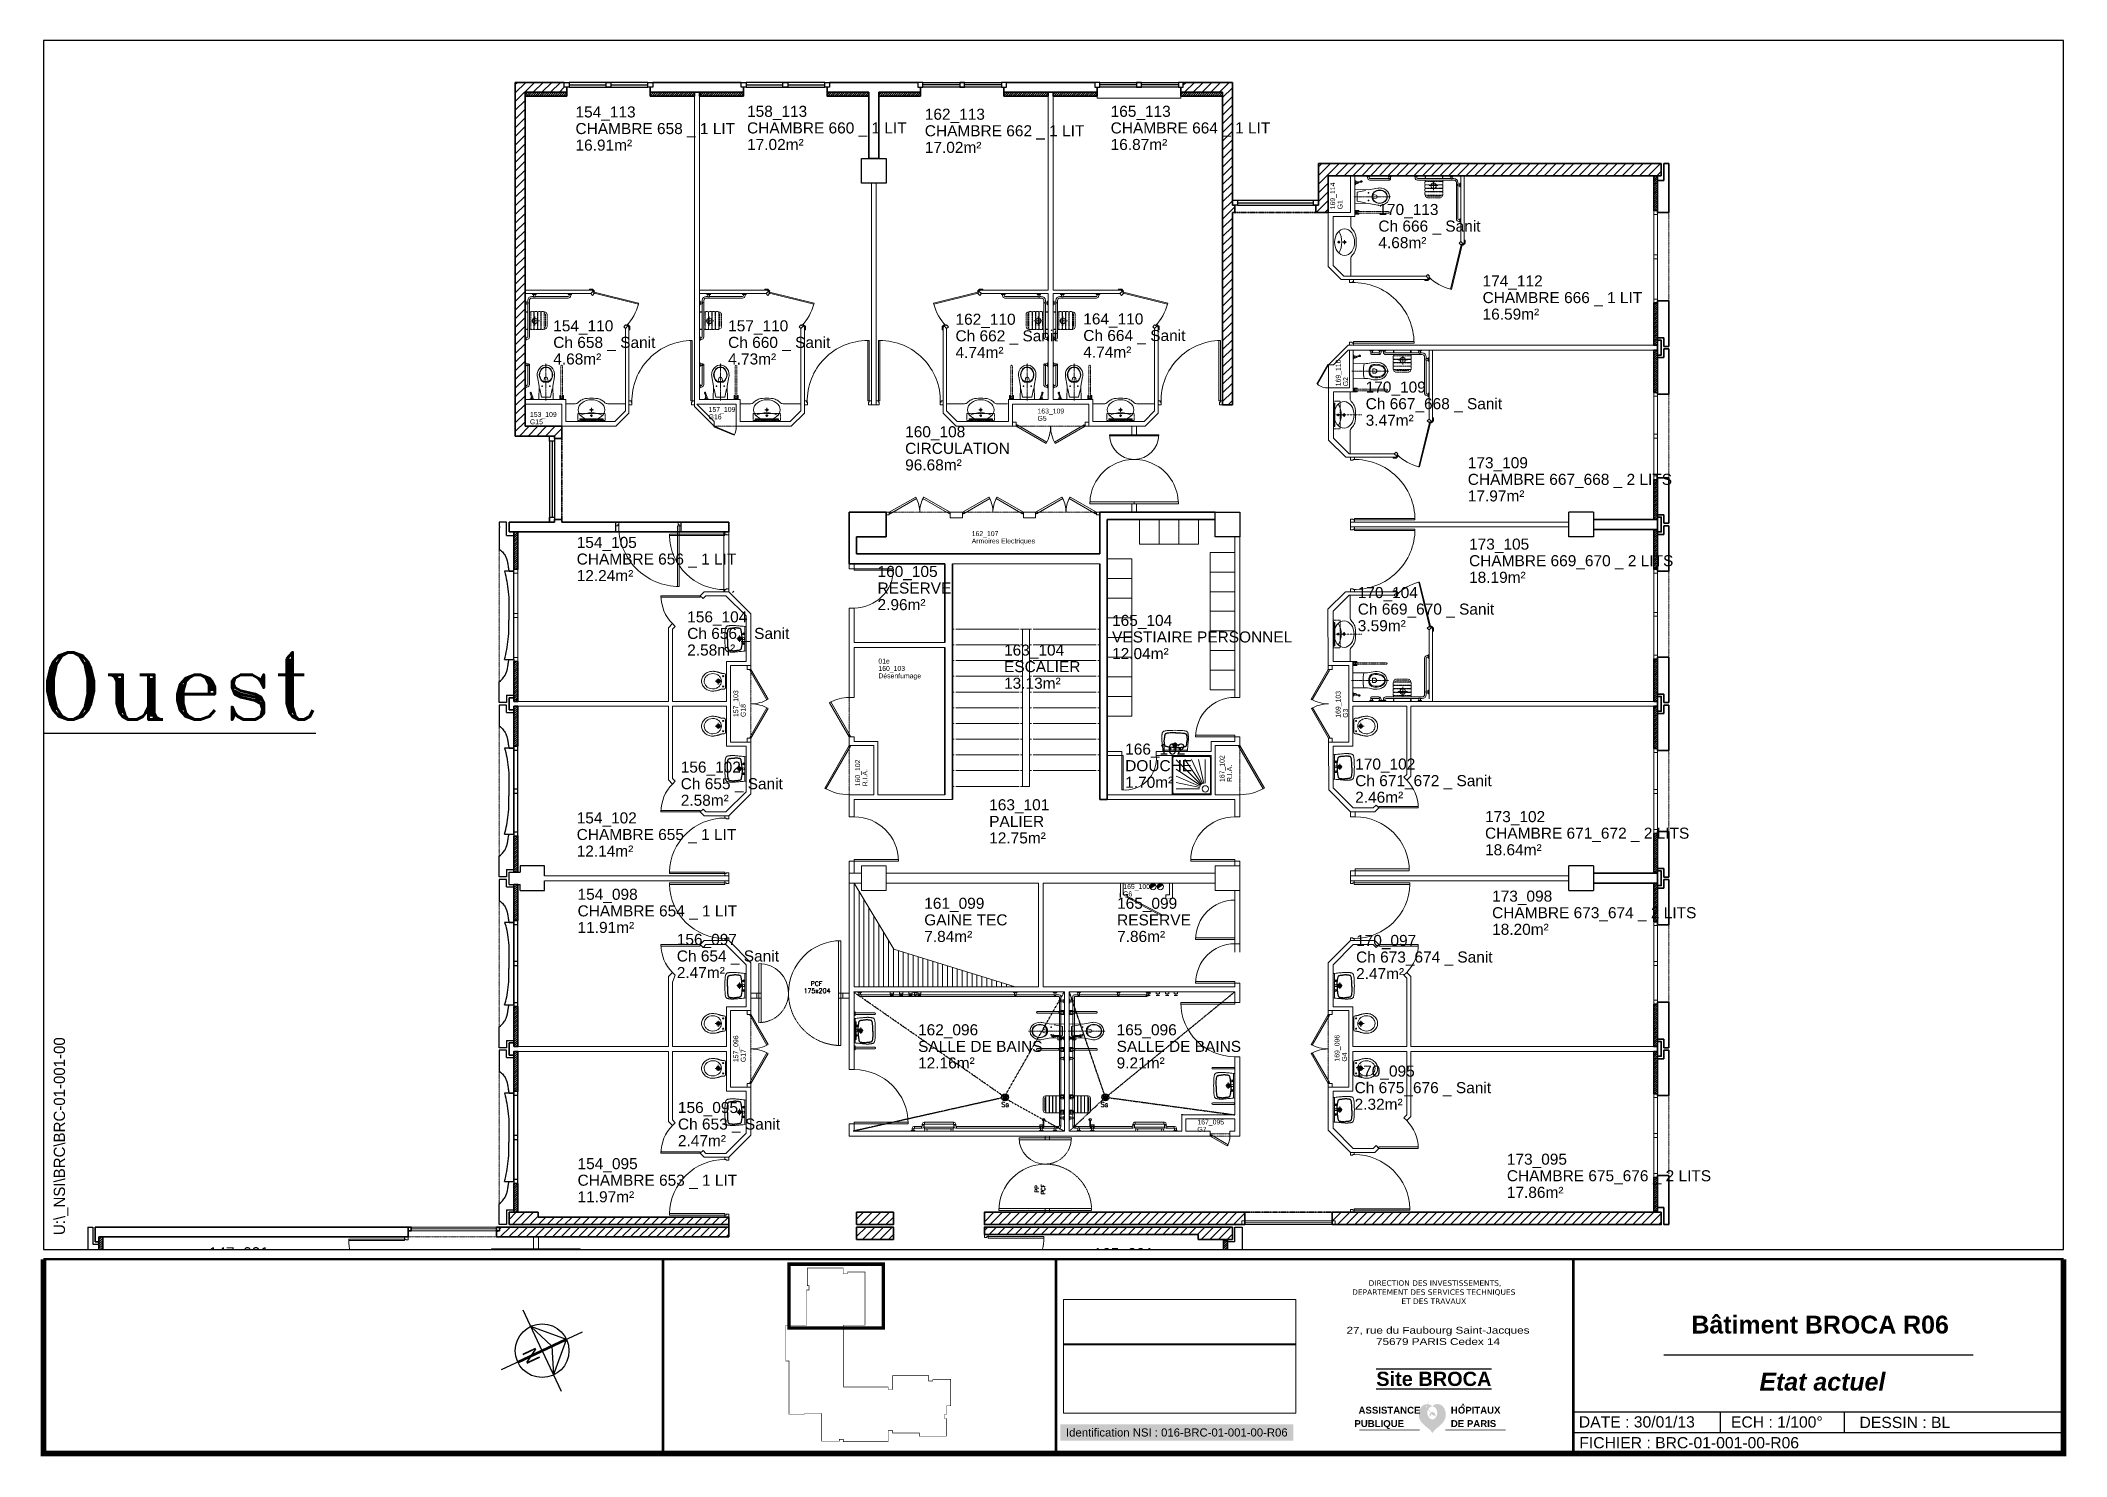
# Paper-space layout 'A3_100°_A' of a CAD drawing. Header units: metres, sheet in millimetres. Extents: x -1 to 412, y 0 to 288.
# The model-space entities are those that its viewports show. They can reach past a viewport. Long polylines and large blocks are cut down to what shows.
import ezdxf
from ezdxf.enums import TextEntityAlignment as Align

# ---------------------------------------------------------------- set-up
doc = ezdxf.new("R2010")
doc.units = ezdxf.units.M
doc.header["$LTSCALE"] = 0.6
doc.header["$MEASUREMENT"] = 0
for name, pattern in [('AXES2', [1.125, 0.75, -0.125, 0.125, -0.125]), ('CACHE', [9.525, 6.35, -3.175]), ('CACHÉ', [0.25, 0.125, -0.125]), ('CONTINU', [0]), ('HIDDEN2', [0.1875, 0.125, -0.0625])]:
    doc.linetypes.add(name, pattern=pattern)
doc.layers.get('0').update_dxf_attribs({"linetype": 'CONTINUOUS'})
for name, color, linetype in [('002 poteaux', 7, 'CONTINUOUS'), ('003 murs porteurs', 7, 'CONTINUOUS'), ('004 cloisons', 7, 'CONTINUOUS'), ('004 isolation', 7, 'CONTINUOUS'), ('006 sanitaire', 5, 'CONTINUOUS'), ('007 Fenêtre', 7, 'CONTINUOUS'), ('00_Fmult', 7, 'CONTINUOUS'), ('A_Etiqu_Gaine', 8, 'CONTINUOUS'), ('A_Etiqu_Gaine_ancien', 8, 'CONTINUOUS'), ('A_Etiqu_Gaine_code', 8, 'CONTINUOUS'), ('A_Etiqu_Local', 8, 'CONTINUOUS'), ('ecoulement salle de bain', 41, 'CACHÉ'), ('maçonnerie', 7, 'CONTINUOUS'), ("Protection d'angle", 7, 'CONTINUOUS')]:
    doc.layers.add(name, color=color, linetype=linetype)
for name, color, linetype, lineweight in [('A_Accès', 7, 'CONTINU', 20), ('A_CHASS', 4, 'CONTINU', 20), ('A_EQPM', 150, 'CONTINUOUS', 0), ('A_MURS_CLOI', 7, 'CONTINU', 20), ('A_MURS_STRU', 7, 'CONTINU', 35), ('A_PORT', 8, 'CONTINUOUS', 0), ('A_SANI', 5, 'CONTINU', 0)]:
    doc.layers.add(name, color=color, linetype=linetype, lineweight=lineweight)
doc.layers.add('Logo', color=7, linetype='CONTINU', plot=False)
doc.styles.add('ANN', font='ARIALN.TTF', dxfattribs={"width": 1.5, "height": 0.1})
doc.styles.add('ARIAL', font='arial.ttf')
doc.styles.add('Attribut', font='arial.ttf')
doc.styles.add('ROMANS', font='ROMANS')
doc.styles.add('ROMANS8', font='romans8', dxfattribs={"height": 10})
doc.styles.add('ROMANT', font='ROMANT')
doc.styles.add('STYLE1', font='arial.ttf', dxfattribs={"height": 0.5})
picture_1 = doc.add_image_def('image1.jpg', size_in_pixel=(1654, 472))

psp = doc.layouts.new('A3_100°_A')

# ---------------------------------------------------------------- texts
at = {"insert": (2.16, 45.3), "char_height": 2.2861, "width": 56.0053, "attachment_point": 1, "rotation": 90}
psp.add_mtext('U:\\\\_NSI\\\\BRC\\\\BRC-01-001-00', dxfattribs=at)
at = {"layer": '00_Fmult', "style": 'STYLE1'}
for s, p in [('DATE : 30/01/13 ', (312.6, 7.27)), ('ECH : 1/100°', (343.56, 7.24)), ('DESSIN : BL', (369.73, 7.16)), ('FICHIER : BRC-01-001-00-R06 ', (312.69, 3.03))]:
    psp.add_text(s, height=2.2861, dxfattribs=at).set_placement(p, align=Align.MIDDLE_LEFT)
at = {"layer": '00_Fmult', "attachment_point": 8}
for s, insert, char_height, style in [('\\pxi-1.4609;{\\fVerdana|b0|i0|c0|p34;\\C5; DIRECTION DES INVESTISSEMENTS,\\PDEPARTEMENT DES SERVICES TECHNIQUES \\PET DES TRAVAUX}', (283.87, 31.27), 1.1059, 'ANN'), ('{\\fArial|b1|i0|c0|p34;Bâtiment BROCA R06}', (361.71, 25.21), 3.6288, 'STYLE1'), ('{\\C5;27, rue du Faubourg Saint-Jacques\\P75679 PARIS Cedex 14}', (283.93, 22.91), 1.3824, 'ANN'), ('{\\fArial|b1|i0|c0|p34;\\L\\OSite BROCA}', (283.08, 14.54), 2.903, 'STYLE1'), ('{\\fArial|b1|i1|c0|p34;\\C5;Etat actuel}', (362.17, 13.59), 3.6288, 'STYLE1')]:
    psp.add_mtext(s, dxfattribs=dict(at, insert=insert, char_height=char_height, style=style))
at = {"layer": '00_Fmult', "insert": (230.76, 4.27), "char_height": 1.6508, "attachment_point": 8, "style": 'STYLE1', "bg_fill": 1, "box_fill_scale": 1.5, "bg_fill_color": 51, "bg_fill_transparency": 0}
psp.add_mtext('{\\C194;Identification NSI : 016-BRC-01-001-00-R06\\C6; }', dxfattribs=at)

msp = doc.modelspace()

# ---------------------------------------------------------------- texts
at = {"color": 8, "linetype": 'Continuous', "style": 'ROMANT'}
msp.add_text('%%UOuest', height=1.3694, dxfattribs=at).set_placement((142.806, 102.974))
at = {"layer": 'ecoulement salle de bain', "color": 8, "style": 'ROMANS'}
for p in [(162.472, 95.091), (164.493, 95.091)]:
    msp.add_text('Ss', height=0.1, dxfattribs=at).set_placement(p, align=Align.CENTER)

# ---------------------------------------------------------------- blocks, each defined once
blk = doc.blocks.new('Rosev_2')
for p, q in [((0, 0), (-0.487, 1.205)), ((-0.292, 0.723), (-0.723, -0.292)), ((-0.285, -0.115), (-0.292, 0.723)), ((1.205, 0.487), (-1.205, -0.487)), ((0.715, 0.311), (-0.712, -0.265)), ((0.731, 0.273), (-0.696, -0.304)), ((0, 0), (0.487, -1.205)), ((-0.723, -0.292), (0.292, -0.723)), ((0.292, -0.723), (-0.285, -0.115))]:
    blk.add_line(p, q)
blk.add_circle((0, 0), 0.78)
at = {"style": 'ARIAL'}
blk.add_text('N', height=0.416, rotation=112, dxfattribs=at).set_placement((0.516, 0.208), align=Align.CENTER)
blk = doc.blocks.new('Logo_AP-HP_2010')
h = blk.add_hatch(color=5)
h.dxf.hatch_style = 1
h.paths.add_polyline_path([(15.26, 3.54, 0.087951), (15.2, 3.58, 0.077698), (15.12, 3.61, 0.03026), (14.91, 3.63, 0.064219), (14.74, 3.62, 0.053297), (14.54, 3.55, -0.035265), (14.4, 3.73, -0.035265), (14.29, 3.92, -0.038017), (14.19, 4.15, -0.033638), (14.14, 4.36, -0.047979), (14.34, 4.58, -0.080912), (14.54, 4.71, -0.061688), (14.85, 4.8, 0.082171), (14.42, 5.12, 0.104414), (14.01, 5.23, 0.004443), (13.97, 5.23, -0.052513), (13.99, 5.44, -0.052513), (14.05, 5.65, -0.024915), (14.09, 5.74, -0.024915), (14.14, 5.82), (14.03, 5.79, 0.023369), (13.99, 5.71, 0.023369), (13.95, 5.63, 0.05238), (13.9, 5.44, 0.05238), (13.89, 5.23, 0.051008), (13.42, 5.19, 0.090273), (13.04, 5.04, 0.070397), (12.64, 4.71, 0.074613), (12.38, 4.31, 0.054663), (12.18, 3.74, 0.057344), (12.13, 3.17, 0.038155), (12.18, 2.55, 0.062487), (12.29, 2.19, 0.038104), (12.54, 1.73, 0.051084), (12.78, 1.42, 0.010974), (13.14, 1.07, 0.010897), (13.51, 0.73, 0.014069), (13.83, 0.47, -0.009376), (14.31, 0.09, -0.043401), (14.53, -0.13, -0.022183), (14.9, -0.61, -0.022183), (15.26, -0.12, -0.043401), (15.47, 0.1, -0.009376), (15.94, 0.49, 0.014069), (16.26, 0.75, 0.010897), (16.62, 1.1, 0.010974), (16.98, 1.46, 0.051084), (17.21, 1.77, 0.038104), (17.45, 2.24, 0.062487), (17.56, 2.6, 0.038155), (17.6, 3.21, 0.057344), (17.53, 3.78, 0.054663), (17.33, 4.35, 0.074613), (17.05, 4.75, 0.070397), (16.66, 5.07, 0.090273), (16.26, 5.22, 0.064201), (15.68, 5.25, 0.104414), (15.27, 5.13, 0.082171), (14.85, 4.8, -0.061688), (15.15, 4.72, -0.080912), (15.36, 4.59, -0.051096), (15.58, 4.36, -0.052273), (15.74, 4.09, -0.097488), (15.87, 3.59, -0.091605), (15.81, 3.04, -0.052863), (15.68, 2.74, -0.047118), (15.47, 2.45, -0.087865), (15.24, 2.26, -0.067468), (14.88, 2.11, -0.067468), (14.52, 2.25, -0.087865), (14.28, 2.43, -0.047118), (14.07, 2.72, -0.052863), (13.93, 3.02, -0.091605), (13.85, 3.57, -0.097488), (13.97, 4.07, -0.037175), (14.08, 4.27, 0.028309), (14.14, 4.06, 0.028309), (14.22, 3.87, 0.032302), (14.35, 3.66, 0.032302), (14.5, 3.47, 0.048008), (14.4, 3.33, 0.048008), (14.34, 3.17, 0.065182), (14.3, 2.94, 0.065182), (14.32, 2.7, 0.05645), (14.42, 2.76, 0.009836), (14.44, 2.78), (14.52, 2.85, 0.112168), (14.62, 3.07, 0.115868), (14.62, 3.31, 0.064855), (14.8, 3.12, 0.064855), (15.02, 2.99, 0.065591), (15.27, 2.92, 0.065591), (15.54, 2.91, 0.07043), (15.49, 3.17, 0.082203), (15.39, 3.37, 0.028832)])
h.paths.add_polyline_path([(13.55, 4.72, -1), (13.78, 4.72, -1)], flags=16)
at = {"color": 5, "const_width": 0.122}
for points in [[(12.27, 0), (0, 0)], [(29.78, 0), (17.51, 0)]]:
    blk.add_lwpolyline(points, dxfattribs=at)
at = {"color": 5, "char_height": 1.4, "attachment_point": 1, "style": 'ARIAL'}
for s, width, insert in [('\\pxqd;{\\fArial|b1|i0|c0|p34;ASSISTANCE}', 10.3743, (-0.15, 4.72)), ('\\pxqd;{\\fArial|b1|i0|c0|p34;HOPITAUX}', 12.471, (18.64, 4.72)), ('\\pxqd;{\\fArial|b1|i0|c0|p34;PUBLIQUE}', 12.2862, (-0.99, 2)), ('\\pxqd;{\\fArial|b1|i0|c0|p34;DE PARIS}', 12.471, (18.64, 2))]:
    blk.add_mtext_dynamic_manual_height_columns(s, width=width, gutter_width=20, heights=[0], dxfattribs=dict(at, insert=insert))
at = {"insert": (20.7, 5.36), "char_height": 1, "width": 5.387, "attachment_point": 1, "style": 'ARIAL'}
blk.add_mtext('{\\fArial|b1|i0|c0|p34;\\C5;^ }', dxfattribs=at)
blk = doc.blocks.new('LOGAPHP_2010')
blk.add_blockref('Logo_AP-HP_2010', (-259.22, -180.76))
blk = doc.blocks.new('BROCA4-G569')
at = {"layer": '004 cloisons', "color": 5, "linetype": 'Continuous'}
for p, q in [((7.374991, 54.124783), (7.525, 54.124783)), ((7.525, 53.399677), (7.525, 54.124783)), ((7.424994, 53.399677), (7.525, 53.399677))]:
    blk.add_line(p, q, dxfattribs=at)
for points in [[(7.374991, 54.124783), (7.374991, 54.274677), (7.22499, 54.274677), (7.22499, 53.849674)], [(7.22499, 53.849674), (7.249859, 53.829334), (7.271614, 53.809565), (7.290525, 53.790361), (7.306863, 53.771717), (7.320898, 53.753628), (7.3329, 53.73609), (7.34314, 53.719096), (7.351889, 53.702642), (7.359415, 53.686723), (7.36599, 53.671333), (7.36599, 53.671333), (7.369002, 53.663824), (7.371858, 53.656378), (7.374571, 53.648928), (7.377156, 53.641406), (7.379626, 53.633743), (7.381995, 53.625873), (7.384278, 53.617727), (7.386488, 53.609237), (7.388639, 53.600336), (7.390744, 53.590956), (7.390744, 53.590956), (7.394854, 53.570689), (7.398815, 53.5489), (7.402602, 53.526253), (7.40619, 53.503415), (7.409556, 53.481049), (7.412675, 53.459821), (7.415521, 53.440397), (7.418071, 53.42344), (7.4203, 53.409618), (7.422183, 53.399593)]]:
    blk.add_lwpolyline(points, dxfattribs=at)
blk = doc.blocks.new('BROCA4-G568')
at = {"layer": '004 cloisons'}
blk.add_blockref('BROCA4-G569', (0, 0), dxfattribs=at)
blk = doc.blocks.new('BROCA4-G601')
at = {"layer": '004 cloisons', "color": 5, "linetype": 'Continuous'}
for p, q in [((-1.150007, 47.200062), (-1.050004, 47.200062)), ((-1.150007, 47.200062), (-1.150007, 46.250179)), ((-1.050004, 47.200062), (-1.050004, 46.850067)), ((-1.050004, 46.850067), (-0.925001, 46.850067)), ((-0.925001, 46.850067), (-0.925001, 46.250179)), ((-1.150007, 46.250179), (-0.925001, 46.250179))]:
    blk.add_line(p, q, dxfattribs=at)
blk = doc.blocks.new('BROCA4-G651')
at = {"layer": '004 cloisons', "color": 52, "linetype": 'Continuous'}
for p, q in [((7.525, 53.35968), (7.525, 51.765457)), ((7.604999, 51.765457), (7.604999, 53.35968))]:
    blk.add_line(p, q, dxfattribs=at)
at = {"layer": '004 cloisons', "color": 7, "linetype": 'Continuous'}
for points in [[(7.525, 53.35968), (7.604999, 53.35968), (7.604999, 53.439674), (7.525, 53.439674)], [(7.525, 52.522572), (7.604999, 52.522572), (7.604999, 52.602566), (7.525, 52.602566)], [(7.525, 51.685463), (7.604999, 51.685463), (7.604999, 51.765457), (7.525, 51.765457)]]:
    blk.add_lwpolyline(points, close=True, dxfattribs=at)
blk = doc.blocks.new('BROCA4-G653')
at = {"layer": '004 cloisons', "color": 1, "linetype": 'Continuous'}
for p in [(7.418402, 52.931973), (7.418402, 52.193165)]:
    blk.add_line(p, (7.418402, 52.462566), dxfattribs=at)
blk.add_lwpolyline([(7.334998, 51.725544), (7.34746, 51.759635), (7.358823, 51.796988), (7.369155, 51.837434), (7.378525, 51.880808), (7.387002, 51.926942), (7.394656, 51.975669), (7.401553, 52.026821), (7.407764, 52.080233), (7.413358, 52.135736), (7.418402, 52.193165)], dxfattribs=at)
blk = doc.blocks.new('BROCA4-G652')
at = {"layer": '004 cloisons', "color": 1, "linetype": 'Continuous'}
for points in [[(7.334998, 53.399677), (7.34746, 53.365563), (7.358823, 53.328192), (7.369155, 53.287732), (7.378525, 53.244347), (7.387002, 53.198206), (7.394656, 53.149474), (7.401553, 53.098318), (7.407764, 53.044905), (7.413358, 52.989401), (7.418402, 52.931973)], [(7.334998, 51.725544), (7.525, 51.725544), (7.525, 53.399677), (7.334998, 53.399677)]]:
    blk.add_lwpolyline(points, dxfattribs=at)
at = {"layer": '004 cloisons'}
blk.add_blockref('BROCA4-G653', (0, 0), dxfattribs=at)
blk = doc.blocks.new('BROCA4-G664')
at = {"layer": '004 cloisons', "color": 52, "linetype": 'Continuous'}
for p, q in [((7.525, 49.884834), (7.525, 48.165005)), ((7.604999, 48.165005), (7.604999, 49.884834))]:
    blk.add_line(p, q, dxfattribs=at)
at = {"layer": '004 cloisons', "color": 7, "linetype": 'Continuous'}
for points in [[(7.525, 49.884834), (7.604999, 49.884834), (7.604999, 49.964828), (7.525, 49.964828)], [(7.525, 48.984924), (7.604999, 48.984924), (7.604999, 49.064919), (7.525, 49.064919)], [(7.525, 48.085011), (7.604999, 48.085011), (7.604999, 48.165005), (7.525, 48.165005)]]:
    blk.add_lwpolyline(points, close=True, dxfattribs=at)
blk = doc.blocks.new('BROCA4-G669')
at = {"layer": '004 cloisons', "color": 5, "linetype": 'Continuous'}
for p, q in [((7.424994, 51.72546), (7.525, 51.72546)), ((7.525, 51.72546), (7.525, 51.000355)), ((7.374991, 51.000355), (7.525, 51.000355))]:
    blk.add_line(p, q, dxfattribs=at)
for points in [[(7.22499, 51.275463), (7.249859, 51.295803), (7.271614, 51.315572), (7.290525, 51.334777), (7.306863, 51.35342), (7.320898, 51.371509), (7.3329, 51.389048), (7.34314, 51.406042), (7.351889, 51.422496), (7.359415, 51.438415), (7.36599, 51.453804), (7.36599, 51.453804), (7.369002, 51.461313), (7.371858, 51.468759), (7.374571, 51.476209), (7.377156, 51.483732), (7.379626, 51.491394), (7.381995, 51.499265), (7.384278, 51.507411), (7.386488, 51.5159), (7.388639, 51.524801), (7.390744, 51.534181), (7.390744, 51.534181), (7.394854, 51.554448), (7.398815, 51.576237), (7.402602, 51.598884), (7.40619, 51.621723), (7.409556, 51.644088), (7.412675, 51.665316), (7.415521, 51.684741), (7.418071, 51.701697), (7.4203, 51.71552), (7.422183, 51.725544)], [(7.374991, 51.000355), (7.374991, 50.85046), (7.22499, 50.85046), (7.22499, 51.275463)]]:
    blk.add_lwpolyline(points, dxfattribs=at)
blk = doc.blocks.new('BROCA4-G668')
at = {"layer": '004 cloisons'}
blk.add_blockref('BROCA4-G669', (0, 0), dxfattribs=at)
blk = doc.blocks.new('BROCA4-G671')
at = {"layer": '004 cloisons', "color": 5, "linetype": 'Continuous'}
for p, q in [((7.374991, 50.649937), (7.525, 50.649937)), ((7.525, 49.924831), (7.525, 50.649937)), ((7.424994, 49.924831), (7.525, 49.924831))]:
    blk.add_line(p, q, dxfattribs=at)
for points in [[(7.374991, 50.649937), (7.374991, 50.799831), (7.22499, 50.799831), (7.22499, 50.374828)], [(7.22499, 50.374828), (7.249859, 50.354488), (7.271614, 50.334719), (7.290525, 50.315515), (7.306863, 50.296871), (7.320898, 50.278782), (7.3329, 50.261244), (7.34314, 50.24425), (7.351889, 50.227796), (7.359415, 50.211877), (7.36599, 50.196487), (7.36599, 50.196487), (7.369002, 50.188978), (7.371858, 50.181532), (7.374571, 50.174082), (7.377156, 50.16656), (7.379626, 50.158897), (7.381995, 50.151027), (7.384278, 50.142881), (7.386488, 50.134391), (7.388639, 50.12549), (7.390744, 50.11611), (7.390744, 50.11611), (7.394854, 50.095844), (7.398815, 50.074054), (7.402602, 50.051408), (7.40619, 50.028569), (7.409556, 50.006203), (7.412675, 49.984975), (7.415521, 49.965551), (7.418071, 49.948595), (7.4203, 49.934772), (7.422183, 49.924747)]]:
    blk.add_lwpolyline(points, dxfattribs=at)
blk = doc.blocks.new('BROCA4-G670')
at = {"layer": '004 cloisons'}
blk.add_blockref('BROCA4-G671', (0, 0), dxfattribs=at)
blk = doc.blocks.new('BROCA4-G673')
at = {"layer": '004 cloisons', "color": 5, "linetype": 'Continuous'}
for p, q in [((7.424994, 48.125008), (7.525, 48.125008)), ((7.525, 48.125008), (7.525, 47.550007)), ((7.374991, 47.550007), (7.525, 47.550007))]:
    blk.add_line(p, q, dxfattribs=at)
for points in [[(7.22499, 47.675011), (7.249859, 47.695351), (7.271614, 47.71512), (7.290525, 47.734324), (7.306863, 47.752968), (7.320898, 47.771057), (7.3329, 47.788595), (7.34314, 47.805589), (7.351889, 47.822043), (7.359415, 47.837962), (7.36599, 47.853352), (7.36599, 47.853352), (7.369002, 47.860861), (7.371858, 47.868307), (7.374571, 47.875757), (7.377156, 47.883279), (7.379626, 47.890942), (7.381995, 47.898812), (7.384278, 47.906958), (7.386488, 47.915448), (7.388639, 47.924349), (7.390744, 47.933729), (7.390744, 47.933729), (7.394854, 47.953995), (7.398815, 47.975785), (7.402602, 47.998431), (7.40619, 48.02127), (7.409556, 48.043636), (7.412675, 48.064864), (7.415521, 48.084288), (7.418071, 48.101244), (7.4203, 48.115067), (7.422183, 48.125092)], [(7.374991, 47.550007), (7.374991, 47.250008), (7.22499, 47.250008), (7.22499, 47.675011)]]:
    blk.add_lwpolyline(points, dxfattribs=at)
blk = doc.blocks.new('BROCA4-G672')
at = {"layer": '004 cloisons'}
blk.add_blockref('BROCA4-G673', (0, 0), dxfattribs=at)
blk = doc.blocks.new('BROCA4-G675')
at = {"layer": '004 cloisons', "color": 1, "linetype": 'Continuous'}
for p in [(7.418402, 49.394238), (7.418402, 48.65543)]:
    blk.add_line(p, (7.418402, 48.924831), dxfattribs=at)
blk.add_lwpolyline([(7.334998, 48.124836), (7.34746, 48.175993), (7.358823, 48.227011), (7.369155, 48.2781), (7.378525, 48.329471), (7.387002, 48.381335), (7.394656, 48.433903), (7.401553, 48.487386), (7.407764, 48.541994), (7.413358, 48.597938), (7.418402, 48.65543)], dxfattribs=at)
blk = doc.blocks.new('BROCA4-G674')
at = {"layer": '004 cloisons', "color": 1, "linetype": 'Continuous'}
for points in [[(7.334998, 49.924831), (7.34746, 49.873674), (7.358823, 49.822657), (7.369155, 49.771568), (7.378525, 49.720196), (7.387002, 49.668332), (7.394656, 49.615764), (7.401553, 49.562281), (7.407764, 49.507673), (7.413358, 49.451729), (7.418402, 49.394238)], [(7.334998, 48.124836), (7.525, 48.124836), (7.525, 49.924831), (7.334998, 49.924831)]]:
    blk.add_lwpolyline(points, dxfattribs=at)
at = {"layer": '004 cloisons'}
blk.add_blockref('BROCA4-G675', (0, 0), dxfattribs=at)
blk = doc.blocks.new('BROCA4-G699')
at = {"layer": '004 cloisons', "color": 1, "linetype": 'Continuous'}
for p, q in [((8.25001, 63.200008), (8.250002, 61.550018)), ((8.299997, 63.200008), (8.299997, 61.650017)), ((8.350008, 63.200008), (8.350008, 61.650017))]:
    blk.add_line(p, q, dxfattribs=at)
at = {"layer": '004 cloisons', "color": 7, "linetype": 'Continuous'}
for points in [[(8.25001, 63.200008), (8.25001, 63.300007), (8.350008, 63.300007), (8.350008, 63.200008)], [(8.25001, 61.550018), (8.25001, 61.650017), (8.350008, 61.650017), (8.350008, 61.550018)]]:
    blk.add_lwpolyline(points, close=True, dxfattribs=at)
blk = doc.blocks.new('BROCA4-G709')
at = {"layer": '004 cloisons', "color": 5, "linetype": 'Continuous'}
for p, q in [((7.424994, 55.200306), (7.525, 55.200306)), ((7.525, 55.200306), (7.525, 54.475201)), ((7.374991, 54.475201), (7.525, 54.475201))]:
    blk.add_line(p, q, dxfattribs=at)
for points in [[(7.22499, 54.750309), (7.249859, 54.770649), (7.271614, 54.790418), (7.290525, 54.809622), (7.306863, 54.828266), (7.320898, 54.846355), (7.3329, 54.863894), (7.34314, 54.880887), (7.351889, 54.897341), (7.359415, 54.913261), (7.36599, 54.92865), (7.36599, 54.92865), (7.369002, 54.936159), (7.371858, 54.943605), (7.374571, 54.951055), (7.377156, 54.958578), (7.379626, 54.96624), (7.381995, 54.974111), (7.384278, 54.982257), (7.386488, 54.990746), (7.388639, 54.999647), (7.390744, 55.009027), (7.390744, 55.009027), (7.394854, 55.029294), (7.398815, 55.051083), (7.402602, 55.07373), (7.40619, 55.096569), (7.409556, 55.118934), (7.412675, 55.140162), (7.415521, 55.159587), (7.418071, 55.176543), (7.4203, 55.190366), (7.422183, 55.20039)], [(7.374991, 54.475201), (7.374991, 54.325306), (7.22499, 54.325306), (7.22499, 54.750309)]]:
    blk.add_lwpolyline(points, dxfattribs=at)
blk = doc.blocks.new('BROCA4-G708')
at = {"layer": '004 cloisons'}
blk.add_blockref('BROCA4-G709', (0, 0), dxfattribs=at)
blk = doc.blocks.new('BROCA4-G711')
at = {"layer": '007 Fenêtre', "linetype": 'Continuous'}
for p, q in [((7.525, 56.90963), (7.525, 55.237862)), ((7.604999, 55.237862), (7.604999, 56.90963))]:
    blk.add_line(p, q, dxfattribs=at)
for points in [[(7.525, 56.90963), (7.604999, 56.90963), (7.604999, 56.989628), (7.525, 56.989628)], [(7.525, 56.034973), (7.604999, 56.034973), (7.604999, 56.114967), (7.525, 56.114967)], [(7.525, 55.157864), (7.604999, 55.157864), (7.604999, 55.237862), (7.525, 55.237862)]]:
    blk.add_lwpolyline(points, close=True, dxfattribs=at)
blk = doc.blocks.new('BROCA4-G712')
at = {"layer": 'A_CHASS', "linetype": 'Continuous'}
for p, q in [((7.525, 60.510021), (7.525, 58.790257)), ((7.604999, 58.790257), (7.604999, 60.510021))]:
    blk.add_line(p, q, dxfattribs=at)
for points in [[(7.525, 60.510021), (7.604999, 60.510021), (7.604999, 60.590015), (7.525, 60.590015)], [(7.525, 59.610146), (7.604999, 59.610146), (7.604999, 59.69014), (7.525, 59.69014)], [(7.525, 58.710262), (7.604999, 58.710262), (7.604999, 58.790257), (7.525, 58.790257)]]:
    blk.add_lwpolyline(points, close=True, dxfattribs=at)
blk = doc.blocks.new('BROCA4-G717')
at = {"layer": '004 cloisons', "color": 5, "linetype": 'Continuous'}
for p, q in [((7.424994, 58.750259), (7.525, 58.750259)), ((7.525, 58.750259), (7.525, 58.025154)), ((7.374991, 58.025154), (7.525, 58.025154))]:
    blk.add_line(p, q, dxfattribs=at)
for points in [[(7.22499, 58.300262), (7.249859, 58.320602), (7.271614, 58.340372), (7.290525, 58.359576), (7.306863, 58.37822), (7.320898, 58.396308), (7.3329, 58.413847), (7.34314, 58.430841), (7.351889, 58.447295), (7.359415, 58.463214), (7.36599, 58.478604), (7.36599, 58.478604), (7.369002, 58.486113), (7.371858, 58.493558), (7.374571, 58.501009), (7.377156, 58.508531), (7.379626, 58.516194), (7.381995, 58.524064), (7.384278, 58.53221), (7.386488, 58.5407), (7.388639, 58.5496), (7.390744, 58.55898), (7.390744, 58.55898), (7.394854, 58.579247), (7.398815, 58.601037), (7.402602, 58.623683), (7.40619, 58.646522), (7.409556, 58.668888), (7.412675, 58.690115), (7.415521, 58.70954), (7.418071, 58.726496), (7.4203, 58.740319), (7.422183, 58.750343)], [(7.374991, 58.025154), (7.374991, 57.875259), (7.22499, 57.875259), (7.22499, 58.300262)]]:
    blk.add_lwpolyline(points, dxfattribs=at)
blk = doc.blocks.new('BROCA4-G716')
at = {"layer": '004 cloisons'}
blk.add_blockref('BROCA4-G717', (0, 0), dxfattribs=at)
blk = doc.blocks.new('BROCA4-G719')
at = {"layer": '004 cloisons', "color": 5, "linetype": 'Continuous'}
for p, q in [((7.374991, 57.674736), (7.525, 57.674736)), ((7.525, 56.949631), (7.525, 57.674736)), ((7.424994, 56.949631), (7.525, 56.949631))]:
    blk.add_line(p, q, dxfattribs=at)
for points in [[(7.374991, 57.674736), (7.374991, 57.824631), (7.22499, 57.824631), (7.22499, 57.399628)], [(7.22499, 57.399628), (7.249859, 57.379288), (7.271614, 57.359518), (7.290525, 57.340314), (7.306863, 57.32167), (7.320898, 57.303582), (7.3329, 57.286043), (7.34314, 57.269049), (7.351889, 57.252595), (7.359415, 57.236676), (7.36599, 57.221286), (7.36599, 57.221286), (7.369002, 57.213777), (7.371858, 57.206332), (7.374571, 57.198881), (7.377156, 57.191359), (7.379626, 57.183697), (7.381995, 57.175826), (7.384278, 57.16768), (7.386488, 57.159191), (7.388639, 57.15029), (7.390744, 57.14091), (7.390744, 57.14091), (7.394854, 57.120643), (7.398815, 57.098854), (7.402602, 57.076207), (7.40619, 57.053368), (7.409556, 57.031002), (7.412675, 57.009775), (7.415521, 56.99035), (7.418071, 56.973394), (7.4203, 56.959571), (7.422183, 56.949547)]]:
    blk.add_lwpolyline(points, dxfattribs=at)
blk = doc.blocks.new('BROCA4-G718')
at = {"layer": '004 cloisons'}
blk.add_blockref('BROCA4-G719', (0, 0), dxfattribs=at)
blk = doc.blocks.new('BROCA4-G720')
at = {"layer": '004 cloisons', "color": 5, "linetype": 'Continuous'}
for p, q in [((7.374991, 61.275131), (7.525001, 61.275131)), ((7.525001, 60.550018), (7.525001, 61.275131)), ((7.424994, 60.550018), (7.525001, 60.550018))]:
    blk.add_line(p, q, dxfattribs=at)
for points in [[(7.374991, 61.275131), (7.374991, 61.550018), (7.22499, 61.550018), (7.22499, 61.465012)], [(7.22499, 61.435013), (7.22499, 61.000015)], [(7.22499, 61.000015), (7.249859, 60.979675), (7.271614, 60.959906), (7.290525, 60.940702), (7.306863, 60.922058), (7.320898, 60.903969), (7.332901, 60.886431), (7.343141, 60.869437), (7.351889, 60.852983), (7.359416, 60.837064), (7.365991, 60.821674), (7.365991, 60.821674), (7.369003, 60.814165), (7.371858, 60.806719), (7.374572, 60.799269), (7.377156, 60.791747), (7.379626, 60.784084), (7.381996, 60.776214), (7.384278, 60.768068), (7.386488, 60.759578), (7.388639, 60.750677), (7.390745, 60.741297), (7.390745, 60.741297), (7.394855, 60.72103), (7.398815, 60.699241), (7.402602, 60.676595), (7.406191, 60.653756), (7.409557, 60.631391), (7.412675, 60.610164), (7.415522, 60.59074), (7.418072, 60.573785), (7.4203, 60.559964), (7.422183, 60.549942)]]:
    blk.add_lwpolyline(points, dxfattribs=at)
blk.add_arc((7.22499, 61.450012), 0.015, 270.000001, 90.000003, dxfattribs=at)
blk = doc.blocks.new('BROCA4-G722')
at = {"layer": '004 cloisons', "color": 1, "linetype": 'Continuous'}
for p in [(7.418402, 56.444374), (7.418402, 55.705566)]:
    blk.add_line(p, (7.418402, 55.974968), dxfattribs=at)
blk.add_lwpolyline([(7.334998, 55.20039), (7.34746, 55.244659), (7.358823, 55.290161), (7.369155, 55.336954), (7.378525, 55.385098), (7.387002, 55.434649), (7.394656, 55.485667), (7.401553, 55.538209), (7.407764, 55.592334), (7.413358, 55.6481), (7.418402, 55.705566)], dxfattribs=at)
blk = doc.blocks.new('BROCA4-G721')
at = {"layer": '004 cloisons', "color": 1, "linetype": 'Continuous'}
for points in [[(7.334998, 56.949631), (7.34746, 56.90534), (7.358823, 56.859821), (7.369155, 56.813014), (7.378525, 56.76486), (7.387002, 56.715302), (7.394656, 56.664279), (7.401553, 56.611734), (7.407764, 56.557607), (7.413358, 56.50184), (7.418402, 56.444374)], [(7.334998, 55.20039), (7.525, 55.20039), (7.525, 56.949631), (7.334998, 56.949631)]]:
    blk.add_lwpolyline(points, dxfattribs=at)
at = {"layer": '004 cloisons'}
blk.add_blockref('BROCA4-G722', (0, 0), dxfattribs=at)
blk = doc.blocks.new('BROCA4-G724')
at = {"layer": '004 cloisons', "color": 1, "linetype": 'Continuous'}
for p in [(7.418402, 60.019543), (7.418402, 59.280735)]:
    blk.add_line(p, (7.418402, 59.550137), dxfattribs=at)
blk.add_lwpolyline([(7.334998, 58.750141), (7.34746, 58.801298), (7.358823, 58.852316), (7.369155, 58.903405), (7.378525, 58.954776), (7.387002, 59.00664), (7.394656, 59.059209), (7.401553, 59.112691), (7.407764, 59.167299), (7.413358, 59.223244), (7.418402, 59.280735)], dxfattribs=at)
blk = doc.blocks.new('BROCA4-G723')
at = {"layer": '004 cloisons', "color": 1, "linetype": 'Continuous'}
for points in [[(7.334998, 60.550137), (7.34746, 60.49898), (7.358823, 60.447962), (7.369155, 60.396873), (7.378525, 60.345502), (7.387002, 60.293637), (7.394656, 60.241069), (7.401553, 60.187586), (7.407764, 60.132978), (7.413358, 60.077034), (7.418402, 60.019543)], [(7.334998, 58.750141), (7.525, 58.750141), (7.525, 60.550137), (7.334998, 60.550137)]]:
    blk.add_lwpolyline(points, dxfattribs=at)
at = {"layer": '004 cloisons'}
blk.add_blockref('BROCA4-G724', (0, 0), dxfattribs=at)
blk = doc.blocks.new('BROCA4-G744')
at = {"layer": '004 cloisons', "color": 1, "linetype": 'Continuous'}
for p, q in [((13.850506, 70.499481), (12.250507, 70.499489)), ((12.250507, 70.449486), (13.000507, 70.449486)), ((12.250507, 70.39949), (13.850506, 70.399483)), ((13.100506, 70.449486), (13.850506, 70.449486))]:
    blk.add_line(p, q, dxfattribs=at)
at = {"layer": '004 cloisons', "color": 7, "linetype": 'Continuous'}
for points in [[(12.250507, 70.39949), (12.150509, 70.39949), (12.150509, 70.499489), (12.250507, 70.499489)], [(13.100506, 70.39949), (13.000507, 70.39949), (13.000507, 70.499489), (13.100506, 70.499489)], [(13.950504, 70.399483), (13.850506, 70.399483), (13.850506, 70.499481), (13.950504, 70.499481)]]:
    blk.add_lwpolyline(points, close=True, dxfattribs=at)
blk = doc.blocks.new('BROCA4-G749')
at = {"layer": '004 cloisons', "color": 1, "linetype": 'Continuous'}
for p, q in [((10.249798, 70.499474), (8.649792, 70.499489)), ((8.649792, 70.449486), (9.399792, 70.449486)), ((8.649792, 70.399483), (10.249798, 70.399483)), ((9.49979, 70.449486), (10.249798, 70.449486))]:
    blk.add_line(p, q, dxfattribs=at)
at = {"layer": '004 cloisons', "color": 7, "linetype": 'Continuous'}
for points in [[(8.649792, 70.399483), (8.549793, 70.399483), (8.549793, 70.499489), (8.649792, 70.499489)], [(9.49979, 70.399483), (9.399792, 70.399483), (9.399792, 70.499489), (9.49979, 70.499489)], [(10.349796, 70.399483), (10.249798, 70.399483), (10.249798, 70.499474), (10.349796, 70.499474)]]:
    blk.add_lwpolyline(points, close=True, dxfattribs=at)
blk = doc.blocks.new('BROCA4-G769')
at = {"layer": '004 cloisons', "color": 1, "linetype": 'Continuous'}
for p, q in [((15.849506, 70.499481), (17.449505, 70.499489)), ((16.599506, 70.449486), (15.849506, 70.449486)), ((17.449505, 70.39949), (15.849506, 70.399483)), ((17.449505, 70.449486), (16.699505, 70.449486))]:
    blk.add_line(p, q, dxfattribs=at)
at = {"layer": '004 cloisons', "color": 7, "linetype": 'Continuous'}
for points in [[(15.749508, 70.399483), (15.849506, 70.399483), (15.849506, 70.499481), (15.749508, 70.499481)], [(16.599506, 70.39949), (16.699505, 70.39949), (16.699505, 70.499489), (16.599506, 70.499489)], [(17.449505, 70.39949), (17.549503, 70.39949), (17.549503, 70.499489), (17.449505, 70.499489)]]:
    blk.add_lwpolyline(points, close=True, dxfattribs=at)
blk = doc.blocks.new('BROCA4-G922')
at = {"layer": '004 cloisons', "color": 1, "linetype": 'Continuous'}
for p, q in [((19.450214, 70.499474), (21.05022, 70.499489)), ((20.200222, 70.449486), (19.450214, 70.449486)), ((21.05022, 70.399483), (19.450214, 70.399483)), ((21.05022, 70.449486), (20.30022, 70.449486))]:
    blk.add_line(p, q, dxfattribs=at)
at = {"layer": '004 cloisons', "color": 7, "linetype": 'Continuous'}
for points in [[(19.350216, 70.399483), (19.450214, 70.399483), (19.450214, 70.499474), (19.350216, 70.499474)], [(20.200222, 70.399483), (20.30022, 70.399483), (20.30022, 70.499489), (20.200222, 70.499489)], [(21.05022, 70.399483), (21.150219, 70.399483), (21.150219, 70.499489), (21.05022, 70.499489)]]:
    blk.add_lwpolyline(points, close=True, dxfattribs=at)
blk = doc.blocks.new('BROCA4-G937')
at = {"layer": '004 cloisons', "color": 1, "linetype": 'Continuous'}
for p, q in [((22.250032, 68.100021), (23.800028, 68.100021)), ((22.250032, 68.050011), (23.800028, 68.050011)), ((22.250032, 68.000023), (23.900026, 68.000015))]:
    blk.add_line(p, q, dxfattribs=at)
at = {"layer": '004 cloisons', "color": 7, "linetype": 'Continuous'}
for points in [[(22.250032, 68.000023), (22.150034, 68.000023), (22.150034, 68.100021), (22.250032, 68.100021)], [(23.900026, 68.000023), (23.800028, 68.000023), (23.800028, 68.100021), (23.900026, 68.100021)]]:
    blk.add_lwpolyline(points, close=True, dxfattribs=at)
blk = doc.blocks.new("Protection d'angle")
at = {"layer": "Protection d'angle", "color": 7}
blk.add_lwpolyline([(-0.007, 0.352, 0, 0, 0), (-0.007, 0.153, 0, 0, 0), (0, 0.153, 0, 0, 0), (0, 0.142, 0, 0, 0), (-0.007, 0.142, 0, 0, 0), (-0.007, 0.037, 0, 0, 0), (0.004, 0.007, 0, 0, -0.490349), (0.006, -0.006, 0, 0, -0.490349), (-0.007, -0.004, 0, 0, 0), (-0.037, 0.007, 0, 0, 0), (-0.142, 0.007, 0, 0, 0), (-0.142, 0, 0, 0, 0), (-0.153, 0, 0, 0, 0), (-0.153, 0.007, 0, 0, 0), (-0.352, 0.007, 0.01, 0.01, 0), (-0.358, 0.007, 0.01, 0.01, 1), (-0.358, -0.002, 0.01, 0.01, 0), (-0.019, -0.016, 0.01, 0.01, 0.413602), (0.016, -0.016, 0.01, 0.01, 0.414214), (0.016, 0.019, 0.01, 0.01, 0), (0.002, 0.358, 0.01, 0.01, 1), (-0.007, 0.358, 0.01, 0.01, 0), (-0.007, 0.352, 0, 0, 0)], format="xyseb", dxfattribs=at)
blk = doc.blocks.new('A_Etiqu_Local')
at = {"style": 'Attribut', "flags": 1}
for tag, p in [('CODE_HOPITAL', (-0.446, 1.974)), ('CODE_SITE', (-0.446, 1.749)), ('CODE_BATIMENT', (-0.446, 1.524)), ('CODE_SECTEUR', (-0.446, 1.299)), ('CODE_ETAGE', (-0.446, 1.074)), ('NOM_NORMALISE', (-0.446, -0.843)), ('SECTEUR_ACTIVITE', (-0.446, -1.068)), ('SOUS_SECTEUR_ACTIVITE', (-0.446, -1.293)), ('VOLUME', (-0.446, -1.518)), ('SERVICE', (-0.446, -1.743)), ('CODE_UG', (-0.446, -1.968)), ('CODE_UA', (-0.446, -2.193)), ('CODE_POLE', (-0.446, -2.418)), ('OCCUPANT_EXTERNE', (-0.446, -2.643)), ('DISPONIBILITE', (-0.446, -2.868)), ('ACCES_HANDICAPES', (-0.446, -3.093)), ('NATURE_SOL', (-0.446, -3.318)), ('AMIANTE', (-0.446, -3.768)), ('RISQUE_LABORATOIRE', (-0.446, -3.543))]:
    blk.add_attdef(tag, p, '', height=0.15, dxfattribs=at)
at = {"layer": 'A_Etiqu_Local', "style": 'Attribut'}
for tag, p in [('CODE_PIECE', (-0.448, 0.533)), ('NOM_USAGE', (-0.448, 0.195)), ('SURFACE', (-0.448, -0.142))]:
    blk.add_attdef(tag, p, '', height=0.225, dxfattribs=at)
blk = doc.blocks.new('A_Etiqu_Gaine')
at = {"style": 'Attribut', "flags": 1}
for tag, p in [('CODE_HOPITAL', (-0.432, 0.865)), ('CODE_SITE', (-0.432, 0.715)), ('CODE_BATIMENT', (-0.432, 0.565)), ('CODE_SECTEUR', (-0.432, 0.415)), ('CODE_ETAGE', (-0.432, 0.265)), ('SECTEUR_ACTIVITE', (-0.432, -0.485)), ('NOM_NORMALISE', (-0.432, -0.335)), ('SOUS_SECTEUR_ACTIVITE', (-0.432, -0.635)), ('SURFACE', (-0.432, -0.785)), ('AMIANTE', (-0.432, -1.235)), ('CODE_UG', (-0.432, -0.935)), ('CODE_POLE', (-0.432, -1.085))]:
    blk.add_attdef(tag, p, '', height=0.1, dxfattribs=at)
at = {"layer": 'A_Etiqu_Gaine', "style": 'Attribut'}
blk.add_attdef('NOM_USAGE', (-0.432, -0.185), '', height=0.1, dxfattribs=at)
at = {"layer": 'A_Etiqu_Gaine_ancien', "style": 'Attribut'}
blk.add_attdef('CODE_PIECE_ANCIEN', (-0.432, 0.115), '', height=0.1, dxfattribs=at)
at = {"layer": 'A_Etiqu_Gaine_code', "style": 'Attribut'}
blk.add_attdef('CODE_PIECE', (-0.432, -0.035), '', height=0.1, dxfattribs=at)
blk = doc.blocks.new('BROCA4-G329')
at = {"layer": '006 sanitaire', "linetype": 'Continuous'}
for points in [[(27.871058, 12.724569), (27.868091, 12.768528), (27.865162, 12.80576), (27.862252, 12.836877), (27.859341, 12.862489), (27.85641, 12.883208), (27.85344, 12.899643), (27.850412, 12.912407), (27.847308, 12.92211), (27.844107, 12.929363), (27.84079, 12.934776), (27.84079, 12.934776), (27.839079, 12.936977), (27.837307, 12.9389), (27.835448, 12.940577), (27.833475, 12.942039), (27.831361, 12.943315), (27.829079, 12.944436), (27.826603, 12.945433), (27.823905, 12.946336), (27.820959, 12.947175), (27.817738, 12.947981), (27.817738, 12.947981), (27.810426, 12.949572), (27.802072, 12.951126), (27.792839, 12.952621), (27.782893, 12.954029), (27.772398, 12.955327), (27.761519, 12.956489), (27.750421, 12.957491), (27.739267, 12.958306), (27.728224, 12.958911), (27.717455, 12.95928)], [(27.871058, 12.727926), (27.868091, 12.683964), (27.865162, 12.646729), (27.862252, 12.615611), (27.859341, 12.589998), (27.85641, 12.56928), (27.85344, 12.552844), (27.850412, 12.540081), (27.847308, 12.530379), (27.844107, 12.523127), (27.84079, 12.517713), (27.84079, 12.517713), (27.839079, 12.515513), (27.837307, 12.513589), (27.835448, 12.511912), (27.833475, 12.51045), (27.831361, 12.509173), (27.829079, 12.508051), (27.826603, 12.507053), (27.823905, 12.50615), (27.820959, 12.50531), (27.817738, 12.504503), (27.817738, 12.504503), (27.810424, 12.502912), (27.802055, 12.501356), (27.79278, 12.49986), (27.782754, 12.498449), (27.772126, 12.497148), (27.761048, 12.495981), (27.749672, 12.494974), (27.73815, 12.494151), (27.726633, 12.493536), (27.715273, 12.493155)]]:
    blk.add_lwpolyline(points, dxfattribs=at)
blk = doc.blocks.new('BROCA4-G330')
at = {"layer": '006 sanitaire', "linetype": 'Continuous'}
for points in [[(27.569025, 12.724569), (27.569417, 12.768528), (27.570285, 12.80576), (27.571591, 12.836877), (27.573297, 12.862489), (27.575364, 12.883208), (27.577755, 12.899643), (27.580432, 12.912407), (27.583357, 12.92211), (27.586492, 12.929363), (27.589798, 12.934776), (27.589798, 12.934776), (27.59151, 12.936977), (27.593281, 12.9389), (27.59514, 12.940577), (27.597113, 12.942039), (27.599227, 12.943315), (27.601508, 12.944436), (27.603985, 12.945433), (27.606682, 12.946336), (27.609628, 12.947175), (27.612849, 12.947981), (27.612849, 12.947981), (27.62016, 12.949572), (27.628515, 12.951126), (27.637748, 12.952621), (27.647695, 12.954029), (27.658191, 12.955327), (27.669071, 12.956489), (27.68017, 12.957491), (27.691324, 12.958306), (27.702368, 12.958911), (27.713137, 12.95928)], [(27.569025, 12.727926), (27.569417, 12.683964), (27.570285, 12.646729), (27.571591, 12.615611), (27.573297, 12.589998), (27.575364, 12.56928), (27.577755, 12.552844), (27.580432, 12.540081), (27.583357, 12.530379), (27.586492, 12.523127), (27.589798, 12.517713), (27.589798, 12.517713), (27.59151, 12.515513), (27.593281, 12.513589), (27.59514, 12.511912), (27.597113, 12.51045), (27.599227, 12.509173), (27.601508, 12.508051), (27.603985, 12.507053), (27.606682, 12.50615), (27.609628, 12.50531), (27.612849, 12.504503), (27.612849, 12.504503), (27.620163, 12.502912), (27.628533, 12.501356), (27.637807, 12.49986), (27.647835, 12.498449), (27.658464, 12.497148), (27.669542, 12.495981), (27.680918, 12.494974), (27.692441, 12.494151), (27.703958, 12.493536), (27.715319, 12.493155)]]:
    blk.add_lwpolyline(points, dxfattribs=at)
blk = doc.blocks.new('BROCA4-G837')
at = {"layer": '004 cloisons', "color": 5, "linetype": 'Continuous'}
for p, q in [((22.199989, 46.899952), (22.04998, 46.899952)), ((22.04998, 46.200424), (22.04998, 46.899952)), ((22.149986, 46.200424), (22.04998, 46.200424))]:
    blk.add_line(p, q, dxfattribs=at)
for points in [[(22.199989, 46.899952), (22.199989, 47.200008), (22.349991, 47.200008), (22.349991, 46.650421)], [(22.349991, 46.650421), (22.325122, 46.630081), (22.303367, 46.610312), (22.284456, 46.591108), (22.268118, 46.572464), (22.254082, 46.554375), (22.24208, 46.536836), (22.23184, 46.519843), (22.223092, 46.503389), (22.215565, 46.487469), (22.20899, 46.47208), (22.20899, 46.47208), (22.205978, 46.464571), (22.203122, 46.457125), (22.200409, 46.449675), (22.197824, 46.442153), (22.195354, 46.43449), (22.192985, 46.42662), (22.190702, 46.418474), (22.188492, 46.409984), (22.186342, 46.401083), (22.184236, 46.391703), (22.184236, 46.391703), (22.180126, 46.371436), (22.176166, 46.349647), (22.172379, 46.327001), (22.16879, 46.304162), (22.165424, 46.281797), (22.162306, 46.26057), (22.159459, 46.241146), (22.156909, 46.224191), (22.154681, 46.21037), (22.152798, 46.200348)]]:
    blk.add_lwpolyline(points, dxfattribs=at)
blk = doc.blocks.new('-P175bt10')
at = {"layer": 'A_PORT', "linetype": 'Continuous'}
for p, q in [((0.041, 1.167), (0.041, 0.1)), ((0.087, 1.166), (0.087, 0.1)), ((1.662, 0.699), (1.662, 0.1)), ((1.709, 0.701), (1.709, 0.1)), ((0, 0.1), (0, 0)), ((0, 0.1), (0.041, 0.1)), ((0.041, 0.1), (0.087, 0.1)), ((0.041, 0.1), (0.041, 0.053)), ((0.041, -0.967), (0.041, 0.1)), ((0.087, -0.966), (0.087, 0.1)), ((1.662, 0.1), (1.709, 0.1)), ((1.662, -0.499), (1.662, 0.1)), ((1.709, 0.1), (1.709, 0.053)), ((1.75, 0.1), (1.709, 0.1)), ((1.709, -0.501), (1.709, 0.1)), ((1.75, 0.1), (1.75, 0))]:
    blk.add_line(p, q, dxfattribs=at)
at = {"layer": 'A_PORT'}
for p, q in [((0, 0), (0.087, 0)), ((1.75, 0), (1.662, 0))]:
    blk.add_line(p, q, dxfattribs=at)
at = {"layer": 'A_PORT', "linetype": 'Continuous'}
for centre, radius, start, end in [((0.041, 0.1), 1.067, 0, 90), ((1.709, 0.1), 0.601, 90, 180)]:
    blk.add_arc(centre, radius, start, end, dxfattribs=at)
at = {"layer": 'A_PORT', "linetype": 'CACHÉ'}
for centre, radius, start, end in [((0.041, 0.1), 1.067, 270, 0), ((1.709, 0.1), 0.601, 180, 270)]:
    blk.add_arc(centre, radius, start, end, dxfattribs=at)
at = {"layer": 'A_PORT', "linetype": 'Continuous', "style": 'ROMANS8'}
for tag, p in [('175X204', (0.527, 0.102)), ('PCF', (0.537, 0.245))]:
    blk.add_attdef(tag, text='', height=0.0933, dxfattribs=at).set_placement(p, align=Align.CENTER)
blk = doc.blocks.new('A$C00414BBD')
at = {"layer": 'A_PORT'}
for p, q in [((0, 1.31), (0.06, 1.31)), ((0.044, 1.258), (0.06, 1.258)), ((0.044, 1.23), (0.044, 1.258)), ((0.06, 1.258), (0.06, 1.31)), ((1.333, 1.31), (1.274, 1.31)), ((1.274, 1.258), (1.274, 1.31)), ((1.29, 1.258), (1.274, 1.258)), ((1.29, 1.23), (1.29, 1.258)), ((0, 1.23), (0.044, 1.23)), ((1.26, 1.23), (1.29, 1.23)), ((1.26, 1.23), (1.26, 0)), ((1.333, 1.23), (1.29, 1.23)), ((1.29, 1.23), (1.29, 0)), ((1.26, 0), (1.29, 0))]:
    blk.add_line(p, q, dxfattribs=at)
blk.add_arc((1.29, 1.23), 1.23, 178.7057, 270, dxfattribs=at)

# ---------------------------------------------------------------- hatches: boundary and pattern name
at = {"layer": 'A_MURS_CLOI'}
for points in [[(165.537, 99.61, 0.746825), (165.42, 99.575, 0.144935), (165.43, 99.54)], [(165.686, 99.611, 0.746825), (165.568, 99.576, 0.144935), (165.579, 99.541)]]:
    msp.add_hatch(color=8, dxfattribs=at).paths.add_polyline_path(points)
at = {"layer": 'A_MURS_STRU'}
h = msp.add_hatch(dxfattribs=at)
h.set_pattern_fill('ANSI31', color=8, style=0)
h.paths.add_polyline_path([(166.9, 109.382), (167.1, 109.382), (167.1, 113.296), (167.15, 113.296), (167.15, 113.446), (167.1, 113.446), (167.1, 115.946), (166.1, 115.946), (166.1, 115.846), (166.05, 115.846), (166.05, 115.746), (166.901, 115.746), (166.9, 115.745), (166.9, 115.666)])
h = msp.add_hatch(dxfattribs=at)
h.set_pattern_fill('ANSI31', color=8, style=0)
h.paths.add_polyline_path([(168.85, 114.296), (168.85, 113.446), (168.8, 113.446), (168.8, 113.296), (169.05, 113.296), (169.05, 114.046), (172.472, 114.046), (172.472, 114.046), (174.798, 114.046), (175.83, 114.046), (175.83, 114.296)])
h = msp.add_hatch(dxfattribs=at)
h.set_pattern_fill('ANSI31', color=8, style=0)
h.paths.add_polyline_path([(156.85, 92.846), (156.77, 92.846), (152.97, 92.846), (152.97, 92.946), (152.375, 92.946), (152.375, 92.696), (156.85, 92.696)])
h.paths.add_polyline_path([(156.85, 92.646), (152.18, 92.646), (152.18, 92.571), (152.12, 92.571), (152.12, 92.446), (152.18, 92.446), (156.85, 92.446)])
h = msp.add_hatch(dxfattribs=at)
h.set_pattern_fill('ANSI31', color=8, style=0)
h.paths.add_polyline_path([(167.35, 92.896), (167.35, 92.946), (162.05, 92.946), (162.05, 92.696), (167.29, 92.696), (167.29, 92.771), (167.35, 92.771)])
h.paths.add_polyline_path([(167.1, 92.596), (167.1, 92.646), (162.05, 92.646), (162.05, 92.496), (162.13, 92.496), (166.4, 92.496), (166.4, 92.396), (167.1, 92.396)])
h = msp.add_hatch(dxfattribs=at)
h.set_pattern_fill('ANSI31', color=8, style=0)
h.paths.add_polyline_path([(175.83, 92.946), (169.13, 92.946), (169.13, 92.771), (169.19, 92.771), (169.19, 92.696), (175.83, 92.696)])

# ---------------------------------------------------------------- linework, layer by layer
at = {"color": 8}
for p, q in [((154.547, 106.796), (154.547, 106.996)), ((155.88, 106.796), (155.88, 106.996))]:
    msp.add_line(p, q, dxfattribs=at)
at = {"layer": '002 poteaux', "color": 8, "linetype": 'Continuous'}
for p, q in [((173.95, 106.696), (173.95, 107.196)), ((174.45, 107.196), (174.45, 106.696)), ((152.375, 99.871), (152.6, 99.871)), ((152.375, 99.622), (152.375, 99.871)), ((152.6, 99.996), (152.6, 99.871)), ((173.95, 99.496), (173.95, 99.996)), ((174.45, 99.996), (174.45, 99.496)), ((152.375, 99.622), (152.6, 99.622)), ((152.6, 99.496), (152.6, 99.622))]:
    msp.add_line(p, q, dxfattribs=at)
for points in [[(160.05, 113.896), (159.55, 113.896), (159.55, 114.396), (160.05, 114.396)], [(167.25, 106.696), (166.75, 106.696), (166.75, 107.196), (167.25, 107.196)]]:
    msp.add_lwpolyline(points, close=True, dxfattribs=at)
for points in [[(174.45, 107.196), (173.95, 107.196)], [(174.45, 106.696), (173.95, 106.696)], [(153.1, 99.796), (153.1, 99.996), (152.6, 99.996)], [(174.45, 99.996), (173.95, 99.996)], [(152.6, 99.496), (153.1, 99.496), (153.1, 99.696)], [(173.95, 99.496), (174.45, 99.496)]]:
    msp.add_lwpolyline(points, dxfattribs=at)
at = {"layer": '004 cloisons', "color": 8, "linetype": 'Continuous'}
for p, q in [((156.25, 115.746), (156.15, 115.746)), ((163.35, 115.746), (163.45, 115.746))]:
    msp.add_line(p, q, dxfattribs=at)
at = {"layer": '004 isolation', "color": 8, "linetype": 'Continuous'}
for p, q in [((152.715, 115.746), (152.7, 115.731)), ((152.7, 115.687), (152.759, 115.746)), ((152.7, 115.666), (152.7, 115.746)), ((152.7, 115.746), (153.55, 115.746)), ((153.55, 115.666), (152.7, 115.666)), ((152.803, 115.746), (152.723, 115.666)), ((152.767, 115.666), (152.847, 115.746)), ((152.891, 115.746), (152.811, 115.666)), ((152.856, 115.666), (152.936, 115.746)), ((152.98, 115.746), (152.9, 115.666)), ((152.944, 115.666), (153.024, 115.746)), ((153.068, 115.746), (152.988, 115.666)), ((153.032, 115.666), (153.112, 115.746)), ((153.157, 115.746), (153.077, 115.666)), ((153.121, 115.666), (153.201, 115.746)), ((153.245, 115.746), (153.165, 115.666)), ((153.209, 115.666), (153.289, 115.746)), ((153.333, 115.746), (153.253, 115.666)), ((153.298, 115.666), (153.378, 115.746)), ((153.422, 115.746), (153.342, 115.666)), ((153.386, 115.666), (153.466, 115.746)), ((153.51, 115.746), (153.43, 115.666)), ((153.474, 115.666), (153.55, 115.741)), ((153.55, 115.697), (153.518, 115.666)), ((153.55, 115.746), (153.55, 115.666)), ((155.278, 115.746), (155.25, 115.717)), ((155.25, 115.673), (155.322, 115.746)), ((155.25, 115.746), (156.15, 115.746)), ((155.25, 115.666), (155.25, 115.746)), ((156.15, 115.666), (155.25, 115.666)), ((155.366, 115.746), (155.286, 115.666)), ((155.33, 115.666), (155.41, 115.746)), ((155.455, 115.746), (155.375, 115.666)), ((155.419, 115.666), (155.499, 115.746)), ((155.543, 115.746), (155.463, 115.666)), ((155.507, 115.666), (155.587, 115.746)), ((155.631, 115.746), (155.551, 115.666)), ((155.596, 115.666), (155.676, 115.746)), ((155.72, 115.746), (155.64, 115.666)), ((155.684, 115.666), (155.764, 115.746)), ((155.808, 115.746), (155.728, 115.666)), ((155.772, 115.666), (155.852, 115.746)), ((155.897, 115.746), (155.817, 115.666)), ((155.861, 115.666), (155.941, 115.746)), ((155.985, 115.746), (155.905, 115.666)), ((155.949, 115.666), (156.029, 115.746)), ((156.073, 115.746), (155.993, 115.666)), ((156.038, 115.666), (156.118, 115.746)), ((156.15, 115.734), (156.082, 115.666)), ((156.126, 115.666), (156.15, 115.69)), ((156.15, 115.746), (156.15, 115.666)), ((156.294, 115.746), (156.25, 115.701)), ((156.25, 115.746), (157.15, 115.746)), ((156.25, 115.666), (156.25, 115.746)), ((157.15, 115.666), (156.25, 115.666)), ((156.259, 115.666), (156.338, 115.746)), ((156.383, 115.746), (156.303, 115.666)), ((156.347, 115.666), (156.427, 115.746)), ((156.471, 115.746), (156.391, 115.666)), ((156.435, 115.666), (156.515, 115.746)), ((156.559, 115.746), (156.479, 115.666)), ((156.524, 115.666), (156.604, 115.746)), ((156.648, 115.746), (156.568, 115.666)), ((156.612, 115.666), (156.692, 115.746)), ((156.736, 115.746), (156.656, 115.666)), ((156.7, 115.666), (156.78, 115.746)), ((156.825, 115.746), (156.745, 115.666)), ((156.789, 115.666), (156.869, 115.746)), ((156.913, 115.746), (156.833, 115.666)), ((156.877, 115.666), (156.957, 115.746)), ((157.001, 115.746), (156.921, 115.666)), ((156.966, 115.666), (157.046, 115.746)), ((157.09, 115.746), (157.01, 115.666)), ((157.054, 115.666), (157.134, 115.746)), ((157.15, 115.718), (157.098, 115.666)), ((157.142, 115.666), (157.15, 115.674)), ((157.15, 115.746), (157.15, 115.666)), ((158.858, 115.746), (158.85, 115.738)), ((158.85, 115.694), (158.902, 115.746)), ((158.85, 115.666), (158.85, 115.746)), ((158.85, 115.746), (159.7, 115.746)), ((159.7, 115.666), (158.85, 115.666)), ((158.946, 115.746), (158.866, 115.666)), ((158.91, 115.666), (158.99, 115.746)), ((159.034, 115.746), (158.954, 115.666)), ((158.999, 115.666), (159.079, 115.746)), ((159.123, 115.746), (159.043, 115.666)), ((159.087, 115.666), (159.167, 115.746)), ((159.211, 115.746), (159.131, 115.666)), ((159.175, 115.666), (159.255, 115.746)), ((159.3, 115.746), (159.22, 115.666)), ((159.264, 115.666), (159.344, 115.746)), ((159.388, 115.746), (159.308, 115.666)), ((159.352, 115.666), (159.432, 115.746)), ((159.476, 115.746), (159.396, 115.666)), ((159.441, 115.666), (159.52, 115.746)), ((159.565, 115.746), (159.485, 115.666)), ((159.529, 115.666), (159.609, 115.746)), ((159.653, 115.746), (159.573, 115.666)), ((159.617, 115.666), (159.697, 115.746)), ((159.7, 115.704), (159.661, 115.666)), ((159.7, 115.746), (159.7, 115.666)), ((159.918, 115.746), (159.9, 115.727)), ((159.9, 115.683), (159.962, 115.746)), ((160.749, 115.746), (159.9, 115.746)), ((159.9, 115.746), (159.9, 115.666)), ((159.9, 115.666), (160.749, 115.666)), ((160.007, 115.746), (159.927, 115.666)), ((159.971, 115.666), (160.051, 115.746)), ((160.095, 115.746), (160.015, 115.666)), ((160.059, 115.666), (160.139, 115.746)), ((160.183, 115.746), (160.103, 115.666)), ((160.148, 115.666), (160.228, 115.746)), ((160.272, 115.746), (160.192, 115.666)), ((160.236, 115.666), (160.316, 115.746)), ((160.36, 115.746), (160.28, 115.666)), ((160.324, 115.666), (160.404, 115.746)), ((160.449, 115.746), (160.369, 115.666)), ((160.413, 115.666), (160.493, 115.746)), ((160.537, 115.746), (160.457, 115.666)), ((160.501, 115.666), (160.581, 115.746)), ((160.625, 115.746), (160.545, 115.666)), ((160.59, 115.666), (160.67, 115.746)), ((160.714, 115.746), (160.634, 115.666)), ((160.678, 115.666), (160.749, 115.737)), ((160.749, 115.693), (160.722, 115.666)), ((160.749, 115.666), (160.749, 115.746)), ((162.481, 115.746), (162.449, 115.713)), ((162.449, 115.669), (162.526, 115.746)), ((162.449, 115.746), (162.449, 115.666)), ((163.35, 115.746), (162.449, 115.746)), ((162.449, 115.666), (163.35, 115.666)), ((162.57, 115.746), (162.49, 115.666)), ((162.534, 115.666), (162.614, 115.746)), ((162.658, 115.746), (162.578, 115.666)), ((162.622, 115.666), (162.702, 115.746)), ((162.747, 115.746), (162.667, 115.666)), ((162.711, 115.666), (162.791, 115.746)), ((162.835, 115.746), (162.755, 115.666)), ((162.799, 115.666), (162.879, 115.746)), ((162.923, 115.746), (162.843, 115.666)), ((162.888, 115.666), (162.968, 115.746)), ((163.012, 115.746), (162.932, 115.666)), ((162.976, 115.666), (163.056, 115.746)), ((163.1, 115.746), (163.02, 115.666)), ((163.064, 115.666), (163.144, 115.746)), ((163.189, 115.746), (163.109, 115.666)), ((163.153, 115.666), (163.233, 115.746)), ((163.277, 115.746), (163.197, 115.666)), ((163.241, 115.666), (163.321, 115.746)), ((163.35, 115.73), (163.285, 115.666)), ((163.33, 115.666), (163.35, 115.686)), ((163.35, 115.666), (163.35, 115.746)), ((163.454, 115.746), (163.45, 115.742)), ((163.45, 115.698), (163.498, 115.746)), ((164.35, 115.746), (163.45, 115.746)), ((163.45, 115.746), (163.45, 115.666)), ((163.45, 115.666), (164.35, 115.666)), ((163.542, 115.746), (163.462, 115.666)), ((163.506, 115.666), (163.586, 115.746)), ((163.631, 115.746), (163.551, 115.666)), ((163.595, 115.666), (163.675, 115.746)), ((163.719, 115.746), (163.639, 115.666)), ((163.683, 115.666), (163.763, 115.746)), ((163.807, 115.746), (163.727, 115.666)), ((163.772, 115.666), (163.851, 115.746)), ((163.896, 115.746), (163.816, 115.666)), ((163.86, 115.666), (163.94, 115.746)), ((163.984, 115.746), (163.904, 115.666)), ((163.948, 115.666), (164.028, 115.746)), ((164.072, 115.746), (163.992, 115.666)), ((164.037, 115.666), (164.117, 115.746)), ((164.161, 115.746), (164.081, 115.666)), ((164.125, 115.666), (164.205, 115.746)), ((164.249, 115.746), (164.169, 115.666)), ((164.213, 115.666), (164.293, 115.746)), ((164.338, 115.746), (164.258, 115.666)), ((164.302, 115.666), (164.35, 115.714)), ((164.35, 115.67), (164.346, 115.666)), ((164.35, 115.666), (164.35, 115.746)), ((166.061, 115.746), (166.05, 115.734)), ((166.05, 115.69), (166.105, 115.746)), ((166.9, 115.746), (166.05, 115.746)), ((166.05, 115.746), (166.05, 115.666)), ((166.05, 115.666), (166.9, 115.666)), ((166.15, 115.746), (166.07, 115.666)), ((166.114, 115.666), (166.194, 115.746)), ((166.238, 115.746), (166.158, 115.666)), ((166.202, 115.666), (166.282, 115.746)), ((166.326, 115.746), (166.246, 115.666)), ((166.291, 115.666), (166.371, 115.746)), ((166.415, 115.746), (166.335, 115.666)), ((166.379, 115.666), (166.459, 115.746)), ((166.503, 115.746), (166.423, 115.666)), ((166.467, 115.666), (166.547, 115.746)), ((166.592, 115.746), (166.512, 115.666)), ((166.556, 115.666), (166.636, 115.746)), ((166.68, 115.746), (166.6, 115.666)), ((166.644, 115.666), (166.724, 115.746)), ((166.768, 115.746), (166.688, 115.666)), ((166.733, 115.666), (166.813, 115.746)), ((166.857, 115.746), (166.777, 115.666)), ((166.821, 115.666), (166.9, 115.745)), ((166.9, 115.7), (166.865, 115.666)), ((166.9, 115.666), (166.9, 115.746)), ((175.675, 114.046), (175.675, 114.046)), ((175.675, 114.001), (175.72, 114.046)), ((175.675, 113.336), (175.675, 114.046)), ((175.675, 114.046), (175.755, 114.046)), ((175.755, 114.037), (175.675, 113.957)), ((175.675, 113.913), (175.755, 113.993)), ((175.755, 113.949), (175.675, 113.869)), ((175.675, 113.825), (175.755, 113.905)), ((175.755, 113.86), (175.675, 113.78)), ((175.755, 114.046), (175.755, 113.336)), ((175.675, 113.736), (175.755, 113.816)), ((175.755, 113.772), (175.675, 113.692)), ((175.675, 113.648), (175.755, 113.728)), ((175.755, 113.684), (175.675, 113.604)), ((175.675, 113.559), (175.755, 113.639)), ((175.755, 113.595), (175.675, 113.515)), ((175.675, 113.471), (175.755, 113.551)), ((175.755, 113.507), (175.675, 113.427)), ((175.675, 113.383), (175.755, 113.463)), ((175.755, 113.419), (175.675, 113.339)), ((175.755, 113.336), (175.675, 113.336)), ((175.717, 113.336), (175.755, 113.374)), ((175.693, 111.456), (175.675, 111.438)), ((175.675, 111.394), (175.737, 111.456)), ((175.675, 110.596), (175.675, 111.456)), ((175.675, 111.456), (175.755, 111.456)), ((175.755, 111.43), (175.675, 111.35)), ((175.675, 111.306), (175.755, 111.386)), ((175.755, 111.456), (175.755, 110.596)), ((175.755, 111.341), (175.675, 111.261)), ((175.675, 111.217), (175.755, 111.297)), ((175.755, 111.253), (175.675, 111.173)), ((175.675, 111.129), (175.755, 111.209)), ((175.755, 111.165), (175.675, 111.085)), ((175.675, 111.04), (175.755, 111.12)), ((175.755, 111.076), (175.675, 110.996)), ((175.675, 110.952), (175.755, 111.032)), ((175.755, 110.988), (175.675, 110.908)), ((175.675, 110.864), (175.755, 110.944)), ((175.755, 110.899), (175.675, 110.819)), ((175.675, 110.775), (175.755, 110.855)), ((175.755, 110.811), (175.675, 110.731)), ((175.675, 110.687), (175.755, 110.767)), ((175.755, 110.723), (175.675, 110.643)), ((175.675, 110.598), (175.755, 110.678)), ((175.755, 110.596), (175.675, 110.596)), ((175.755, 110.634), (175.717, 110.596)), ((175.705, 110.496), (175.675, 110.466)), ((175.675, 110.422), (175.749, 110.496)), ((175.675, 109.636), (175.675, 110.496)), ((175.675, 110.496), (175.755, 110.496)), ((175.755, 110.457), (175.675, 110.377)), ((175.675, 110.333), (175.755, 110.413)), ((175.755, 110.369), (175.675, 110.289)), ((175.675, 110.245), (175.755, 110.325)), ((175.755, 110.281), (175.675, 110.201)), ((175.675, 110.156), (175.755, 110.237)), ((175.755, 110.192), (175.675, 110.112)), ((175.675, 110.068), (175.755, 110.148)), ((175.755, 110.496), (175.755, 109.636)), ((175.755, 110.104), (175.675, 110.024)), ((175.675, 109.98), (175.755, 110.06)), ((175.755, 110.016), (175.675, 109.936)), ((175.675, 109.891), (175.755, 109.971)), ((175.755, 109.927), (175.675, 109.847)), ((175.675, 109.803), (175.755, 109.883)), ((175.755, 109.839), (175.675, 109.759)), ((175.675, 109.715), (175.755, 109.795)), ((175.755, 109.75), (175.675, 109.67)), ((175.685, 109.636), (175.755, 109.706)), ((175.755, 109.636), (175.675, 109.636)), ((175.755, 109.662), (175.729, 109.636)), ((175.717, 107.856), (175.675, 107.814)), ((175.675, 107.856), (175.755, 107.856)), ((175.675, 107.046), (175.675, 107.856)), ((175.675, 107.77), (175.755, 107.85)), ((175.755, 107.806), (175.675, 107.726)), ((175.675, 107.682), (175.755, 107.762)), ((175.755, 107.717), (175.675, 107.637)), ((175.675, 107.593), (175.755, 107.673)), ((175.755, 107.856), (175.755, 107.046)), ((175.755, 107.629), (175.675, 107.549)), ((175.675, 107.505), (175.755, 107.585)), ((175.755, 107.541), (175.675, 107.461)), ((175.675, 107.416), (175.755, 107.496)), ((175.755, 107.452), (175.675, 107.372)), ((175.675, 107.328), (175.755, 107.408)), ((175.755, 107.364), (175.675, 107.284)), ((175.675, 107.24), (175.755, 107.32)), ((175.755, 107.275), (175.675, 107.195)), ((175.675, 107.151), (175.755, 107.231)), ((175.755, 107.187), (175.675, 107.107)), ((175.675, 107.063), (175.755, 107.143)), ((175.755, 107.046), (175.675, 107.046)), ((175.679, 106.846), (175.675, 106.842)), ((175.675, 106.798), (175.723, 106.846)), ((175.675, 106.036), (175.675, 106.846)), ((175.675, 106.846), (175.755, 106.846)), ((175.755, 106.834), (175.675, 106.754)), ((175.755, 107.099), (175.702, 107.046)), ((175.747, 107.046), (175.755, 107.055)), ((175.755, 106.846), (175.755, 106.036)), ((152.516, 106.796), (152.475, 106.755)), ((152.475, 106.036), (152.475, 106.796)), ((152.475, 106.796), (152.555, 106.796)), ((152.475, 106.711), (152.555, 106.791)), ((152.555, 106.747), (152.475, 106.667)), ((152.475, 106.623), (152.555, 106.703)), ((152.555, 106.659), (152.475, 106.579)), ((152.475, 106.534), (152.555, 106.614)), ((152.555, 106.57), (152.475, 106.49)), ((152.475, 106.446), (152.555, 106.526)), ((152.555, 106.482), (152.475, 106.402)), ((152.475, 106.358), (152.555, 106.438)), ((152.555, 106.796), (152.555, 106.036)), ((175.675, 106.709), (175.755, 106.789)), ((175.755, 106.745), (175.675, 106.665)), ((175.675, 106.621), (175.755, 106.701)), ((175.755, 106.657), (175.675, 106.577)), ((175.675, 106.533), (175.755, 106.613)), ((175.755, 106.568), (175.675, 106.488)), ((175.675, 106.444), (175.755, 106.524)), ((175.755, 106.48), (175.675, 106.4)), ((175.675, 106.356), (175.755, 106.436)), ((152.555, 106.393), (152.475, 106.313)), ((152.475, 106.269), (152.555, 106.349)), ((152.555, 106.305), (152.475, 106.225)), ((152.475, 106.181), (152.555, 106.261)), ((152.555, 106.217), (152.475, 106.137)), ((152.475, 106.093), (152.555, 106.173)), ((152.555, 106.128), (152.475, 106.048)), ((152.555, 106.036), (152.475, 106.036)), ((152.507, 106.036), (152.555, 106.084)), ((152.555, 106.04), (152.551, 106.036)), ((175.755, 106.392), (175.675, 106.312)), ((175.675, 106.267), (175.755, 106.347)), ((175.755, 106.303), (175.675, 106.223)), ((175.675, 106.179), (175.755, 106.259)), ((175.755, 106.215), (175.675, 106.135)), ((175.675, 106.091), (175.755, 106.171)), ((175.755, 106.126), (175.675, 106.046)), ((175.755, 106.036), (175.675, 106.036)), ((175.709, 106.036), (175.755, 106.082)), ((175.755, 106.038), (175.753, 106.036)), ((152.483, 104.156), (152.475, 104.148)), ((152.475, 104.104), (152.527, 104.156)), ((152.475, 103.346), (152.475, 104.156)), ((152.475, 104.156), (152.555, 104.156)), ((152.555, 104.14), (152.475, 104.06)), ((152.475, 104.015), (152.555, 104.095)), ((152.555, 104.051), (152.475, 103.971)), ((152.475, 103.927), (152.555, 104.007)), ((152.555, 103.963), (152.475, 103.883)), ((152.555, 104.156), (152.555, 103.346)), ((175.691, 104.206), (175.675, 104.19)), ((175.675, 104.146), (175.735, 104.206)), ((175.675, 103.346), (175.675, 104.206)), ((175.675, 104.206), (175.755, 104.206)), ((175.755, 104.182), (175.675, 104.102)), ((175.675, 104.058), (175.755, 104.138)), ((175.755, 104.093), (175.675, 104.013)), ((175.675, 103.969), (175.755, 104.049)), ((175.755, 104.005), (175.675, 103.925)), ((175.675, 103.881), (175.755, 103.961)), ((175.755, 104.206), (175.755, 103.346)), ((152.475, 103.839), (152.555, 103.919)), ((152.555, 103.874), (152.475, 103.794)), ((152.475, 103.75), (152.555, 103.83)), ((152.555, 103.786), (152.475, 103.706)), ((152.475, 103.662), (152.555, 103.742)), ((152.555, 103.698), (152.475, 103.618)), ((152.475, 103.573), (152.555, 103.653)), ((152.555, 103.609), (152.475, 103.529)), ((152.475, 103.485), (152.555, 103.565)), ((152.555, 103.521), (152.475, 103.441)), ((175.755, 103.917), (175.675, 103.837)), ((175.675, 103.793), (175.755, 103.873)), ((175.755, 103.828), (175.675, 103.748)), ((175.675, 103.704), (175.755, 103.784)), ((175.755, 103.74), (175.675, 103.66)), ((175.675, 103.616), (175.755, 103.696)), ((175.755, 103.652), (175.675, 103.572)), ((175.675, 103.527), (175.755, 103.607)), ((175.755, 103.563), (175.675, 103.483)), ((175.675, 103.439), (175.755, 103.519)), ((152.475, 103.397), (152.555, 103.477)), ((152.555, 103.432), (152.475, 103.353)), ((152.555, 103.346), (152.475, 103.346)), ((152.501, 103.246), (152.475, 103.22)), ((152.475, 103.176), (152.546, 103.246)), ((152.475, 102.436), (152.475, 103.246)), ((152.475, 103.246), (152.555, 103.246)), ((152.555, 103.211), (152.475, 103.131)), ((152.475, 103.087), (152.555, 103.167)), ((152.555, 103.123), (152.475, 103.043)), ((152.513, 103.346), (152.555, 103.388)), ((152.555, 103.246), (152.555, 102.436)), ((175.755, 103.475), (175.675, 103.395)), ((175.675, 103.351), (175.755, 103.431)), ((175.755, 103.346), (175.675, 103.346)), ((175.703, 103.246), (175.675, 103.218)), ((175.675, 103.174), (175.747, 103.246)), ((175.675, 102.387), (175.675, 103.246)), ((175.675, 103.246), (175.755, 103.246)), ((175.755, 103.21), (175.675, 103.13)), ((175.675, 103.085), (175.755, 103.165)), ((175.755, 103.121), (175.675, 103.041)), ((175.755, 103.386), (175.715, 103.346)), ((175.755, 103.246), (175.755, 102.387)), ((152.475, 102.999), (152.555, 103.079)), ((152.555, 103.035), (152.475, 102.955)), ((152.475, 102.911), (152.555, 102.991)), ((152.555, 102.946), (152.475, 102.866)), ((152.475, 102.822), (152.555, 102.902)), ((152.555, 102.858), (152.475, 102.778)), ((152.475, 102.734), (152.555, 102.814)), ((152.555, 102.77), (152.475, 102.69)), ((152.475, 102.645), (152.555, 102.725)), ((175.675, 102.997), (175.755, 103.077)), ((175.755, 103.033), (175.675, 102.953)), ((175.675, 102.909), (175.755, 102.989)), ((175.755, 102.944), (175.675, 102.864)), ((175.675, 102.82), (175.755, 102.9)), ((175.755, 102.856), (175.675, 102.776)), ((175.675, 102.732), (175.755, 102.812)), ((175.755, 102.768), (175.675, 102.688)), ((175.675, 102.643), (175.755, 102.723)), ((152.555, 102.681), (152.475, 102.601)), ((152.475, 102.557), (152.555, 102.637)), ((152.555, 102.593), (152.475, 102.513)), ((152.475, 102.469), (152.555, 102.549)), ((152.555, 102.436), (152.475, 102.436)), ((152.555, 102.504), (152.486, 102.436)), ((152.53, 102.436), (152.555, 102.46)), ((175.755, 102.679), (175.675, 102.599)), ((175.675, 102.555), (175.755, 102.635)), ((175.755, 102.591), (175.675, 102.511)), ((175.675, 102.467), (175.755, 102.547)), ((175.755, 102.503), (175.675, 102.423)), ((175.755, 102.387), (175.675, 102.387)), ((175.683, 102.387), (175.755, 102.458)), ((175.755, 102.414), (175.727, 102.387)), ((175.676, 100.656), (175.675, 100.655)), ((175.675, 100.611), (175.72, 100.656)), ((175.675, 99.846), (175.675, 100.656)), ((175.675, 100.656), (175.755, 100.656)), ((175.755, 100.646), (175.675, 100.566)), ((175.755, 100.656), (175.755, 99.846)), ((152.511, 100.604), (152.475, 100.568)), ((152.475, 100.524), (152.555, 100.604)), ((152.475, 99.871), (152.475, 100.604)), ((152.475, 100.604), (152.555, 100.604)), ((152.555, 100.56), (152.475, 100.48)), ((152.475, 100.436), (152.555, 100.516)), ((152.555, 100.471), (152.475, 100.391)), ((152.475, 100.347), (152.555, 100.427)), ((152.555, 100.383), (152.475, 100.303)), ((152.475, 100.259), (152.555, 100.339)), ((152.555, 100.295), (152.475, 100.215)), ((152.475, 100.171), (152.555, 100.251)), ((152.555, 100.604), (152.555, 99.871)), ((175.675, 100.522), (175.755, 100.602)), ((175.755, 100.558), (175.675, 100.478)), ((175.675, 100.434), (175.755, 100.514)), ((175.755, 100.47), (175.675, 100.39)), ((175.675, 100.345), (175.755, 100.425)), ((175.755, 100.381), (175.675, 100.301)), ((175.675, 100.257), (175.755, 100.337)), ((175.755, 100.293), (175.675, 100.213)), ((175.675, 100.169), (175.755, 100.249)), ((152.555, 100.206), (152.475, 100.126)), ((152.475, 100.082), (152.555, 100.162)), ((152.555, 100.118), (152.475, 100.038)), ((152.475, 99.994), (152.555, 100.074)), ((152.555, 100.03), (152.475, 99.95)), ((152.475, 99.905), (152.555, 99.985)), ((152.555, 99.871), (152.475, 99.871)), ((152.555, 99.941), (152.485, 99.871)), ((152.529, 99.871), (152.555, 99.897)), ((175.755, 100.204), (175.675, 100.124)), ((175.675, 100.08), (175.755, 100.16)), ((175.755, 100.116), (175.675, 100.036)), ((175.675, 99.992), (175.755, 100.072)), ((175.755, 100.028), (175.675, 99.948)), ((175.675, 99.903), (175.755, 99.983)), ((175.755, 99.939), (175.675, 99.859)), ((175.755, 99.846), (175.675, 99.846)), ((175.706, 99.846), (175.755, 99.895)), ((175.755, 99.851), (175.75, 99.846)), ((152.5, 99.622), (152.475, 99.596)), ((152.475, 99.552), (152.545, 99.622)), ((152.475, 98.886), (152.475, 99.622)), ((152.475, 99.622), (152.555, 99.622)), ((152.555, 99.588), (152.475, 99.508)), ((152.475, 99.463), (152.555, 99.543)), ((152.555, 99.499), (152.475, 99.419)), ((152.475, 99.375), (152.555, 99.455)), ((152.555, 99.411), (152.475, 99.331)), ((152.555, 99.622), (152.555, 98.886)), ((175.683, 99.646), (175.675, 99.638)), ((175.675, 99.594), (175.727, 99.646)), ((175.675, 99.646), (175.755, 99.646)), ((175.675, 98.861), (175.675, 99.646)), ((175.755, 99.63), (175.675, 99.55)), ((175.675, 99.506), (175.755, 99.586)), ((175.755, 99.542), (175.675, 99.462)), ((175.675, 99.417), (175.755, 99.497)), ((175.755, 99.453), (175.675, 99.373)), ((175.675, 99.329), (175.755, 99.409)), ((175.755, 99.646), (175.755, 98.861)), ((152.475, 99.287), (152.555, 99.367)), ((152.555, 99.322), (152.475, 99.242)), ((152.475, 99.198), (152.555, 99.278)), ((152.555, 99.234), (152.475, 99.154)), ((152.475, 99.11), (152.555, 99.19)), ((152.555, 99.146), (152.475, 99.066)), ((152.475, 99.021), (152.555, 99.101)), ((152.555, 99.057), (152.475, 98.977)), ((152.475, 98.933), (152.555, 99.013)), ((175.755, 99.365), (175.675, 99.285)), ((175.675, 99.24), (175.755, 99.321)), ((175.755, 99.276), (175.675, 99.196)), ((175.675, 99.152), (175.755, 99.232)), ((175.755, 99.188), (175.675, 99.108)), ((175.675, 99.064), (175.755, 99.144)), ((175.755, 99.1), (175.675, 99.02)), ((175.675, 98.975), (175.755, 99.055)), ((175.755, 99.011), (175.675, 98.931)), ((152.555, 98.969), (152.475, 98.889)), ((152.555, 98.886), (152.475, 98.886)), ((152.516, 98.886), (152.555, 98.925)), ((175.675, 98.887), (175.755, 98.967)), ((175.755, 98.861), (175.675, 98.861)), ((175.755, 98.923), (175.694, 98.861)), ((175.738, 98.861), (175.755, 98.879)), ((152.485, 97.132), (152.475, 97.121)), ((152.475, 97.077), (152.53, 97.132)), ((152.475, 96.321), (152.475, 97.132)), ((152.475, 97.132), (152.555, 97.132)), ((152.555, 97.113), (152.475, 97.033)), ((152.475, 96.989), (152.555, 97.069)), ((152.555, 97.024), (152.475, 96.944)), ((152.475, 96.9), (152.555, 96.98)), ((152.555, 96.936), (152.475, 96.856)), ((152.555, 97.132), (152.555, 96.321)), ((175.693, 97.181), (175.675, 97.163)), ((175.675, 97.119), (175.737, 97.181)), ((175.675, 96.321), (175.675, 97.181)), ((175.675, 97.181), (175.755, 97.181)), ((175.755, 97.155), (175.675, 97.075)), ((175.675, 97.031), (175.755, 97.111)), ((175.755, 97.067), (175.675, 96.987)), ((175.675, 96.942), (175.755, 97.022)), ((175.755, 96.978), (175.675, 96.898)), ((175.675, 96.854), (175.755, 96.934)), ((175.755, 97.181), (175.755, 96.321)), ((152.475, 96.812), (152.555, 96.892)), ((152.555, 96.848), (152.475, 96.768)), ((152.475, 96.723), (152.555, 96.803)), ((152.555, 96.759), (152.475, 96.679)), ((152.475, 96.635), (152.555, 96.715)), ((152.555, 96.671), (152.475, 96.591)), ((152.475, 96.547), (152.555, 96.627)), ((152.555, 96.582), (152.475, 96.502)), ((152.475, 96.458), (152.555, 96.538)), ((175.755, 96.89), (175.675, 96.81)), ((175.675, 96.766), (175.755, 96.846)), ((175.755, 96.801), (175.675, 96.721)), ((175.675, 96.677), (175.755, 96.757)), ((175.755, 96.713), (175.675, 96.633)), ((175.675, 96.589), (175.755, 96.669)), ((175.755, 96.625), (175.675, 96.545)), ((175.675, 96.5), (175.755, 96.58)), ((175.755, 96.536), (175.675, 96.456)), ((152.555, 96.494), (152.475, 96.414)), ((152.475, 96.37), (152.555, 96.45)), ((152.555, 96.406), (152.475, 96.326)), ((152.555, 96.321), (152.475, 96.321)), ((152.503, 96.221), (152.475, 96.193)), ((152.475, 96.149), (152.547, 96.221)), ((152.475, 95.411), (152.475, 96.221)), ((152.475, 96.221), (152.555, 96.221)), ((152.555, 96.185), (152.475, 96.105)), ((152.475, 96.06), (152.555, 96.14)), ((152.555, 96.096), (152.475, 96.016)), ((152.515, 96.321), (152.555, 96.361)), ((152.555, 96.221), (152.555, 95.411)), ((175.675, 96.412), (175.755, 96.492)), ((175.755, 96.448), (175.675, 96.368)), ((175.675, 96.324), (175.755, 96.404)), ((175.755, 96.321), (175.675, 96.321)), ((175.705, 96.221), (175.675, 96.191)), ((175.675, 96.147), (175.749, 96.221)), ((175.675, 95.361), (175.675, 96.221)), ((175.675, 96.221), (175.755, 96.221)), ((175.755, 96.183), (175.675, 96.103)), ((175.675, 96.059), (175.755, 96.139)), ((175.755, 96.094), (175.675, 96.014)), ((175.755, 96.359), (175.717, 96.321)), ((175.755, 96.221), (175.755, 95.361)), ((152.475, 95.972), (152.555, 96.052)), ((152.555, 96.008), (152.475, 95.928)), ((152.475, 95.884), (152.555, 95.964)), ((152.555, 95.919), (152.475, 95.839)), ((152.475, 95.795), (152.555, 95.875)), ((152.555, 95.831), (152.475, 95.751)), ((152.475, 95.707), (152.555, 95.787)), ((152.555, 95.743), (152.475, 95.663)), ((152.475, 95.619), (152.555, 95.699)), ((175.675, 95.97), (175.755, 96.05)), ((175.755, 96.006), (175.675, 95.926)), ((175.675, 95.882), (175.755, 95.962)), ((175.755, 95.918), (175.675, 95.838)), ((175.675, 95.793), (175.755, 95.873)), ((175.755, 95.829), (175.675, 95.749)), ((175.675, 95.705), (175.755, 95.785)), ((175.755, 95.741), (175.675, 95.661)), ((175.675, 95.617), (175.755, 95.697)), ((152.555, 95.654), (152.475, 95.574)), ((152.475, 95.53), (152.555, 95.61)), ((152.555, 95.566), (152.475, 95.486)), ((152.475, 95.442), (152.555, 95.522)), ((152.555, 95.411), (152.475, 95.411)), ((152.555, 95.478), (152.488, 95.411)), ((152.532, 95.411), (152.555, 95.433)), ((175.755, 95.652), (175.675, 95.572)), ((175.675, 95.528), (175.755, 95.608)), ((175.755, 95.564), (175.675, 95.484)), ((175.675, 95.44), (175.755, 95.52)), ((175.755, 95.476), (175.675, 95.396)), ((175.755, 95.361), (175.675, 95.361)), ((175.685, 95.361), (175.755, 95.431)), ((175.755, 95.387), (175.729, 95.361)), ((175.703, 93.656), (175.675, 93.628)), ((175.675, 93.584), (175.747, 93.656)), ((175.675, 93.656), (175.675, 92.946)), ((175.755, 93.656), (175.675, 93.656)), ((175.755, 93.619), (175.675, 93.539)), ((175.755, 92.946), (175.755, 93.656)), ((152.509, 93.531), (152.475, 93.497)), ((152.475, 93.453), (152.553, 93.531)), ((152.475, 93.531), (152.555, 93.531)), ((152.475, 92.946), (152.475, 93.531)), ((152.555, 93.489), (152.475, 93.409)), ((152.475, 93.365), (152.555, 93.445)), ((152.555, 93.4), (152.475, 93.32)), ((152.475, 93.276), (152.555, 93.356)), ((152.555, 93.312), (152.475, 93.232)), ((152.475, 93.188), (152.555, 93.268)), ((152.555, 93.224), (152.475, 93.144)), ((152.555, 93.531), (152.555, 92.946)), ((175.675, 93.495), (175.755, 93.575)), ((175.755, 93.531), (175.675, 93.451)), ((175.675, 93.407), (175.755, 93.487)), ((175.755, 93.443), (175.675, 93.363)), ((175.675, 93.319), (175.755, 93.399)), ((175.755, 93.354), (175.675, 93.274)), ((175.675, 93.23), (175.755, 93.31)), ((175.755, 93.266), (175.675, 93.186)), ((175.675, 93.142), (175.755, 93.222)), ((152.475, 93.099), (152.555, 93.179)), ((152.555, 93.135), (152.475, 93.055)), ((152.475, 93.011), (152.555, 93.091)), ((152.555, 93.047), (152.475, 92.967)), ((152.555, 92.946), (152.475, 92.946)), ((152.498, 92.946), (152.555, 93.003)), ((152.555, 92.959), (152.542, 92.946)), ((175.755, 93.178), (175.675, 93.098)), ((175.675, 93.053), (175.755, 93.133)), ((175.755, 93.089), (175.675, 93.009)), ((175.675, 92.965), (175.755, 93.045)), ((175.675, 92.946), (175.755, 92.946)), ((175.755, 93.001), (175.7, 92.946)), ((175.744, 92.946), (175.755, 92.957)), ((144.043, 92.446), (144.025, 92.428)), ((144.025, 92.383), (144.088, 92.446)), ((144.025, 92.446), (144.025, 91.736)), ((144.105, 92.446), (144.025, 92.446)), ((144.105, 92.419), (144.025, 92.339)), ((144.105, 91.736), (144.105, 92.446)), ((166.93, 92.396), (166.92, 92.386)), ((166.92, 92.342), (166.974, 92.396)), ((166.92, 91.687), (166.92, 92.396)), ((166.92, 92.396), (167, 92.396)), ((167, 92.377), (166.92, 92.297)), ((167, 92.396), (167, 91.687)), ((144.025, 92.295), (144.105, 92.375)), ((144.105, 92.331), (144.025, 92.251)), ((144.025, 92.207), (144.105, 92.287)), ((144.105, 92.242), (144.025, 92.162)), ((144.025, 92.118), (144.105, 92.198)), ((144.105, 92.154), (144.025, 92.074)), ((144.025, 92.03), (144.105, 92.11)), ((144.105, 92.066), (144.025, 91.986)), ((144.025, 91.942), (144.105, 92.021)), ((166.92, 92.253), (167, 92.333)), ((167, 92.289), (166.92, 92.209)), ((166.92, 92.165), (167, 92.245)), ((167, 92.201), (166.92, 92.121)), ((166.92, 92.076), (167, 92.156)), ((167, 92.112), (166.92, 92.032)), ((166.92, 91.988), (167, 92.068)), ((167, 92.024), (166.92, 91.944))]:
    msp.add_line(p, q, dxfattribs=at)
at = {"layer": 'A_Accès', "color": 8, "linetype": 'Continuous'}
for p, q in [((161.399, 104.816), (161.439, 104.816)), ((161.469, 104.816), (162.757, 104.816)), ((162.787, 104.816), (163.012, 104.816)), ((164.329, 104.816), (163.042, 104.816)), ((164.399, 104.816), (164.359, 104.816)), ((161.399, 104.496), (161.439, 104.496)), ((161.469, 104.496), (162.757, 104.496)), ((162.787, 104.496), (162.827, 104.496)), ((163.012, 104.496), (162.972, 104.496)), ((164.329, 104.496), (163.042, 104.496)), ((164.399, 104.496), (164.359, 104.496)), ((161.399, 104.176), (161.439, 104.176)), ((161.469, 104.176), (162.757, 104.176)), ((162.787, 104.176), (162.827, 104.176)), ((163.012, 104.176), (162.972, 104.176)), ((164.329, 104.176), (163.042, 104.176)), ((164.399, 104.176), (164.359, 104.176)), ((161.399, 103.856), (161.439, 103.856)), ((161.401, 103.536), (161.439, 103.536)), ((161.469, 103.856), (162.757, 103.856)), ((161.469, 103.536), (162.757, 103.536)), ((162.787, 103.856), (162.827, 103.856)), ((162.787, 103.536), (162.827, 103.536)), ((163.012, 103.856), (162.972, 103.856)), ((163.012, 103.536), (162.972, 103.536)), ((164.329, 103.856), (163.042, 103.856)), ((164.329, 103.536), (163.042, 103.536)), ((164.399, 103.856), (164.359, 103.856)), ((164.399, 103.536), (164.359, 103.536)), ((161.399, 103.216), (161.439, 103.216)), ((161.469, 103.216), (162.757, 103.216)), ((162.787, 103.216), (162.827, 103.216)), ((163.012, 103.216), (162.972, 103.216)), ((164.329, 103.216), (163.042, 103.216)), ((164.399, 103.216), (164.359, 103.216)), ((161.399, 102.896), (161.439, 102.896)), ((161.469, 102.896), (162.757, 102.896)), ((162.787, 102.896), (162.827, 102.896)), ((163.012, 102.896), (162.972, 102.896)), ((164.329, 102.896), (163.042, 102.896)), ((164.399, 102.896), (164.359, 102.896)), ((161.399, 102.576), (161.439, 102.576)), ((161.469, 102.576), (162.757, 102.576)), ((162.787, 102.576), (162.827, 102.576)), ((163.012, 102.576), (162.972, 102.576)), ((164.329, 102.576), (163.042, 102.576)), ((164.399, 102.576), (164.359, 102.576)), ((161.399, 102.256), (161.439, 102.256)), ((161.399, 101.936), (161.439, 101.936)), ((161.469, 102.256), (162.757, 102.256)), ((161.469, 101.936), (162.757, 101.936)), ((162.787, 102.256), (162.827, 102.256)), ((162.787, 101.936), (162.827, 101.936)), ((163.012, 102.256), (162.972, 102.256)), ((163.012, 101.936), (162.972, 101.936)), ((164.329, 102.256), (163.042, 102.256)), ((164.329, 101.936), (163.042, 101.936)), ((164.399, 102.256), (164.359, 102.256)), ((164.399, 101.936), (164.359, 101.936)), ((161.439, 101.616), (161.399, 101.616)), ((161.469, 101.616), (162.757, 101.616)), ((162.787, 101.616), (162.972, 101.616))]:
    msp.add_line(p, q, dxfattribs=at)
for points in [[(162.827, 101.616), (162.827, 104.816)], [(162.972, 104.816), (162.972, 101.616)]]:
    msp.add_lwpolyline(points, dxfattribs=at)
at = {"layer": 'A_CHASS', "color": 8, "linetype": 'Continuous'}
for p, q in [((175.675, 113.256), (175.675, 111.536)), ((175.755, 111.536), (175.755, 113.256)), ((175.675, 109.556), (175.675, 107.936)), ((175.755, 107.936), (175.755, 109.556)), ((175.675, 105.956), (175.675, 104.286)), ((175.755, 104.286), (175.755, 105.956)), ((175.675, 102.307), (175.675, 100.736)), ((175.755, 100.736), (175.755, 102.307)), ((175.675, 98.781), (175.675, 97.261)), ((175.755, 97.261), (175.755, 98.781)), ((175.675, 95.281), (175.675, 93.736)), ((175.755, 93.736), (175.755, 95.281)), ((150.385, 92.646), (152.12, 92.646)), ((150.385, 92.609), (152.12, 92.609)), ((150.385, 92.571), (152.12, 92.571)), ((167.35, 92.734), (169.13, 92.734))]:
    msp.add_line(p, q, dxfattribs=at)
at = {"layer": 'A_CHASS', "color": 8, "linetype": 'CACHÉ'}
for p, q in [((175.98, 113.296), (175.98, 111.496)), ((175.98, 109.596), (175.98, 107.896)), ((152.175, 103.746), (152.175, 106.446)), ((175.98, 105.996), (175.98, 104.246)), ((152.175, 100.196), (152.175, 102.846)), ((175.98, 102.347), (175.98, 100.696)), ((152.175, 96.722), (152.175, 99.296)), ((175.98, 98.796), (175.98, 97.221)), ((152.175, 93.121), (152.175, 95.821)), ((175.98, 95.321), (175.98, 93.727)), ((150.325, 92.446), (152.12, 92.446)), ((167.3, 89.397), (167.3, 92.097))]:
    msp.add_line(p, q, dxfattribs=at)
at = {"layer": 'A_CHASS', "color": 8, "linetype": 'Continuous'}
for points in [[(164.35, 115.846), (164.35, 115.626), (166.05, 115.626), (166.05, 115.846)], [(169.19, 92.696), (167.29, 92.696), (167.29, 92.771), (169.19, 92.771)], [(167.35, 92.771), (167.35, 92.696)], [(169.13, 92.696), (169.13, 92.771)], [(169.19, 92.771), (169.19, 92.696)]]:
    msp.add_lwpolyline(points, dxfattribs=at)
for points in [[(175.755, 113.336), (175.675, 113.336), (175.675, 113.256), (175.755, 113.256)], [(175.755, 112.436), (175.675, 112.436), (175.675, 112.356), (175.755, 112.356)], [(175.755, 111.536), (175.675, 111.536), (175.675, 111.456), (175.755, 111.456)], [(175.755, 109.636), (175.675, 109.636), (175.675, 109.556), (175.755, 109.556)], [(175.755, 108.786), (175.675, 108.786), (175.675, 108.706), (175.755, 108.706)], [(175.755, 107.936), (175.675, 107.936), (175.675, 107.856), (175.755, 107.856)], [(175.755, 106.036), (175.675, 106.036), (175.675, 105.956), (175.755, 105.956)], [(175.755, 105.158), (175.675, 105.158), (175.675, 105.078), (175.755, 105.078)], [(175.755, 104.286), (175.675, 104.286), (175.675, 104.206), (175.755, 104.206)], [(175.755, 102.387), (175.675, 102.387), (175.675, 102.307), (175.755, 102.307)], [(175.755, 101.549), (175.675, 101.549), (175.675, 101.469), (175.755, 101.469)], [(175.755, 100.736), (175.675, 100.736), (175.675, 100.656), (175.755, 100.656)], [(175.755, 98.861), (175.675, 98.861), (175.675, 98.781), (175.755, 98.781)], [(175.755, 98.049), (175.675, 98.049), (175.675, 97.969), (175.755, 97.969)], [(175.755, 97.261), (175.675, 97.261), (175.675, 97.181), (175.755, 97.181)], [(175.755, 95.361), (175.675, 95.361), (175.675, 95.281), (175.755, 95.281)], [(175.755, 94.549), (175.675, 94.549), (175.675, 94.469), (175.755, 94.469)], [(175.755, 93.736), (175.675, 93.736), (175.675, 93.656), (175.755, 93.656)]]:
    msp.add_lwpolyline(points, close=True, dxfattribs=at)
at = {"layer": 'A_EQPM', "color": 8}
for p, q in [((165.206, 107.046), (166.406, 107.046)), ((165.206, 106.546), (165.206, 107.046)), ((165.606, 106.546), (165.606, 107.046)), ((166.006, 106.546), (166.006, 107.046)), ((166.406, 107.046), (166.406, 106.546)), ((166.406, 106.546), (165.206, 106.546)), ((164.549, 106.245), (165.049, 106.245)), ((164.549, 103.045), (164.549, 106.245)), ((165.049, 106.245), (165.049, 103.045)), ((166.65, 106.379), (167.15, 106.379)), ((166.65, 103.579), (166.65, 106.379)), ((167.15, 106.379), (167.15, 103.579)), ((165.049, 105.845), (164.549, 105.845)), ((167.15, 105.979), (166.65, 105.979)), ((166.65, 105.579), (167.15, 105.579)), ((165.049, 105.445), (164.549, 105.445)), ((167.15, 105.179), (166.65, 105.179)), ((165.049, 105.045), (164.549, 105.045)), ((166.65, 104.779), (167.15, 104.779)), ((165.049, 104.645), (164.549, 104.645)), ((166.65, 104.379), (167.15, 104.379)), ((164.549, 104.245), (165.049, 104.245)), ((167.15, 103.979), (166.65, 103.979)), ((165.049, 103.845), (164.549, 103.845)), ((166.65, 103.579), (167.15, 103.579)), ((164.549, 103.445), (165.049, 103.445)), ((164.549, 103.045), (165.049, 103.045))]:
    msp.add_line(p, q, dxfattribs=at)
at = {"layer": 'A_MURS_CLOI', "color": 8, "linetype": 'Continuous'}
for p, q in [((156.25, 115.746), (156.25, 109.483)), ((159.75, 109.382), (159.75, 113.896)), ((159.85, 109.382), (159.85, 113.896)), ((169.5, 114.046), (169.5, 113.296)), ((169.593, 113.216), (169.593, 114.046)), ((171.748, 112.707), (171.748, 114.046)), ((171.818, 112.678), (171.818, 114.046)), ((169.5, 113.296), (169.05, 113.296)), ((169.05, 112.195), (169.05, 113.296)), ((169.15, 113.216), (169.593, 113.216)), ((169.15, 112.216), (169.15, 113.216)), ((171.784, 112.644), (171.799, 112.63)), ((171.818, 112.678), (171.797, 112.658)), ((171.838, 112.67), (171.799, 112.63)), ((171.818, 112.732), (171.838, 112.732)), ((171.838, 112.67), (171.838, 112.732)), ((169.315, 111.93), (169.05, 112.195)), ((169.315, 111.93), (171.07, 111.93)), ((169.367, 112), (171.041, 112)), ((171.016, 111.93), (171.016, 111.91)), ((171.078, 111.91), (171.016, 111.91)), ((171.09, 111.95), (171.07, 111.93)), ((171.122, 111.953), (171.078, 111.91)), ((171.122, 111.953), (171.107, 111.967)), ((154.068, 111.715), (152.7, 111.715)), ((154.039, 111.645), (152.7, 111.645)), ((154.014, 111.715), (154.014, 111.735)), ((154.076, 111.735), (154.014, 111.735)), ((154.068, 111.715), (154.088, 111.694)), ((154.076, 111.735), (154.116, 111.695)), ((154.102, 111.681), (154.116, 111.695)), ((157.638, 111.715), (156.25, 111.715)), ((157.61, 111.645), (156.25, 111.645)), ((157.646, 111.735), (157.584, 111.735)), ((157.584, 111.715), (157.584, 111.735)), ((157.638, 111.715), (157.659, 111.694)), ((157.646, 111.735), (157.686, 111.695)), ((157.672, 111.681), (157.686, 111.695)), ((161.954, 111.735), (161.914, 111.695)), ((161.928, 111.681), (161.914, 111.695)), ((161.962, 111.715), (161.941, 111.694)), ((161.991, 111.644), (161.941, 111.694)), ((161.954, 111.735), (162.016, 111.735)), ((161.962, 111.715), (163.35, 111.715)), ((161.991, 111.645), (161.991, 111.644)), ((161.991, 111.645), (163.35, 111.645)), ((162.016, 111.715), (162.016, 111.735)), ((164.838, 111.715), (163.45, 111.715)), ((164.809, 111.645), (163.45, 111.645)), ((164.846, 111.735), (164.784, 111.735)), ((164.784, 111.715), (164.784, 111.735)), ((164.838, 111.715), (164.858, 111.694)), ((164.846, 111.735), (164.886, 111.695)), ((164.872, 111.681), (164.886, 111.695)), ((154.746, 109.263), (154.746, 110.937)), ((154.793, 111.018), (154.779, 111.004)), ((154.793, 111.018), (154.836, 110.974)), ((154.796, 110.987), (154.816, 110.966)), ((154.816, 109.212), (154.816, 110.966)), ((154.836, 110.974), (154.836, 110.912)), ((158.316, 110.937), (158.366, 110.987)), ((158.316, 110.937), (158.317, 110.937)), ((158.317, 109.263), (158.317, 110.937)), ((158.363, 111.018), (158.349, 111.004)), ((158.363, 111.018), (158.407, 110.974)), ((158.366, 110.987), (158.387, 110.966)), ((158.387, 109.212), (158.387, 110.966)), ((158.407, 110.974), (158.407, 110.912)), ((161.237, 111.018), (161.193, 110.974)), ((161.193, 110.974), (161.193, 110.912)), ((161.234, 110.987), (161.213, 110.966)), ((161.213, 109.212), (161.213, 110.966)), ((161.237, 111.018), (161.251, 111.004)), ((161.283, 109.263), (161.283, 110.937)), ((165.516, 110.937), (165.566, 110.987)), ((165.516, 110.937), (165.516, 110.937)), ((165.516, 109.263), (165.516, 110.937)), ((165.563, 111.018), (165.549, 111.004)), ((165.563, 111.018), (165.606, 110.974)), ((165.566, 110.987), (165.586, 110.966)), ((165.586, 109.212), (165.586, 110.966)), ((165.606, 110.974), (165.606, 110.912)), ((154.816, 110.912), (154.836, 110.912)), ((158.387, 110.912), (158.407, 110.912)), ((161.213, 110.912), (161.193, 110.912)), ((165.586, 110.912), (165.606, 110.912)), ((169.456, 110.596), (169.056, 110.196)), ((169.456, 110.596), (175.755, 110.596)), ((169.056, 110.196), (169.156, 110.196)), ((169.457, 110.496), (169.156, 110.196)), ((169.457, 110.496), (175.755, 110.496)), ((169.486, 109.726), (169.486, 110.496)), ((169.556, 109.646), (169.556, 110.496)), ((171.103, 109.092), (171.103, 110.496)), ((171.173, 109.063), (171.173, 110.496)), ((169.056, 109.726), (169.486, 109.726)), ((169.056, 108.666), (169.056, 109.726)), ((153.53, 109.489), (152.7, 109.489)), ((152.7, 109.396), (153.45, 109.396)), ((153.45, 109.396), (153.45, 108.946)), ((153.53, 109.046), (153.53, 109.489)), ((156.15, 109.346), (156.55, 108.946)), ((156.2, 109.396), (156.55, 109.046)), ((157, 109.396), (156.2, 109.396)), ((157.08, 109.489), (156.25, 109.489)), ((157, 109.396), (157, 108.946)), ((157.08, 109.046), (157.08, 109.489)), ((159.75, 109.382), (159.85, 109.382)), ((162.54, 109.046), (162.54, 109.489)), ((162.62, 108.946), (162.621, 109.396)), ((162.621, 109.396), (164.178, 109.396)), ((164.18, 108.946), (164.179, 109.396)), ((164.26, 109.046), (164.26, 109.489)), ((169.156, 109.646), (169.556, 109.646)), ((169.156, 108.707), (169.156, 109.646)), ((154.551, 108.946), (153.45, 108.946)), ((154.53, 109.046), (153.53, 109.046)), ((154.816, 109.212), (154.551, 108.946)), ((156.55, 108.946), (156.55, 109.046)), ((158.121, 108.946), (157, 108.946)), ((158.1, 109.046), (157.08, 109.046)), ((158.387, 109.212), (158.121, 108.946)), ((161.213, 109.212), (161.479, 108.946)), ((162.62, 108.946), (161.479, 108.946)), ((162.54, 109.046), (161.5, 109.046)), ((164.18, 108.946), (165.321, 108.946)), ((164.26, 109.046), (165.3, 109.046)), ((165.586, 109.212), (165.321, 108.946)), ((171.103, 109.092), (171.102, 109.091)), ((171.102, 109.091), (171.152, 109.042)), ((171.139, 109.029), (171.153, 109.015)), ((171.173, 109.063), (171.152, 109.042)), ((171.193, 109.054), (171.153, 109.015)), ((171.173, 109.116), (171.193, 109.116)), ((171.193, 109.054), (171.193, 109.116)), ((169.408, 108.314), (169.056, 108.666)), ((169.479, 108.384), (169.156, 108.707)), ((170.424, 108.314), (169.408, 108.314)), ((169.479, 108.384), (170.395, 108.384)), ((170.37, 108.314), (170.37, 108.294)), ((170.432, 108.294), (170.37, 108.294)), ((170.395, 108.384), (170.445, 108.335)), ((170.395, 108.384), (170.395, 108.384)), ((170.445, 108.335), (170.424, 108.314)), ((170.476, 108.338), (170.432, 108.294)), ((170.476, 108.338), (170.462, 108.352)), ((173.95, 106.996), (169.506, 106.996)), ((169.506, 106.996), (169.506, 106.896)), ((173.95, 106.896), (169.506, 106.896)), ((167.15, 103.426), (167.15, 106.696)), ((167.25, 103.426), (167.25, 106.696)), ((159.3, 106.046), (159.3, 106.146)), ((159.4, 106.046), (159.3, 106.046)), ((159.4, 106.046), (159.4, 106.146)), ((156.35, 105.576), (156.268, 105.494)), ((156.85, 105.576), (156.35, 105.576)), ((156.85, 105.576), (157.3, 105.126)), ((156.926, 105.564), (156.948, 105.586)), ((169.402, 105.578), (169.045, 105.22)), ((170.424, 105.578), (169.408, 105.578)), ((170.432, 105.598), (170.37, 105.598)), ((170.37, 105.578), (170.37, 105.598)), ((170.445, 105.557), (170.424, 105.578)), ((170.476, 105.555), (170.432, 105.598)), ((156.268, 105.494), (156.324, 105.438)), ((156.383, 105.496), (156.324, 105.438)), ((156.789, 105.496), (156.383, 105.496)), ((156.789, 105.496), (157.2, 105.085)), ((159.4, 105.246), (159.3, 105.246)), ((159.3, 103.426), (159.3, 105.246)), ((159.4, 104.546), (159.4, 105.246)), ((169.045, 105.22), (169.05, 104.076)), ((169.479, 105.508), (169.15, 105.179)), ((169.15, 105.179), (169.15, 104.156)), ((169.479, 105.508), (170.395, 105.508)), ((170.476, 105.555), (170.462, 105.54)), ((155.702, 104.929), (155.62, 104.846)), ((155.62, 104.846), (155.62, 103.346)), ((155.759, 104.872), (155.7, 104.813)), ((155.7, 104.813), (155.7, 103.346)), ((155.702, 104.929), (155.759, 104.872)), ((157.2, 105.085), (157.2, 104.156)), ((157.3, 105.126), (157.3, 104.076)), ((171.103, 104.801), (171.103, 103.397)), ((171.139, 104.863), (171.153, 104.878)), ((171.173, 104.83), (171.152, 104.85)), ((171.193, 104.838), (171.153, 104.878)), ((171.173, 104.83), (171.173, 103.346)), ((171.173, 104.776), (171.193, 104.776)), ((171.193, 104.838), (171.193, 104.776)), ((161.249, 104.546), (159.4, 104.546)), ((161.249, 104.446), (159.4, 104.446)), ((159.4, 103.426), (159.4, 104.446)), ((157.2, 104.156), (156.801, 104.156)), ((156.801, 104.156), (156.801, 103.346)), ((157.3, 104.076), (156.881, 104.076)), ((156.881, 104.076), (156.881, 102.516)), ((169.05, 104.076), (169.469, 104.076)), ((169.15, 104.156), (169.549, 104.156)), ((169.469, 104.076), (169.469, 102.516)), ((169.549, 104.156), (169.549, 103.346)), ((155.62, 103.346), (152.475, 103.346)), ((155.62, 103.246), (152.475, 103.246)), ((155.62, 101.746), (155.62, 103.246)), ((155.7, 103.346), (156.801, 103.346)), ((155.7, 103.246), (156.801, 103.246)), ((155.7, 101.779), (155.7, 103.246)), ((156.801, 103.246), (156.801, 102.436)), ((159.4, 103.426), (159.3, 103.426)), ((167.15, 103.426), (167.25, 103.426)), ((175.755, 103.346), (169.549, 103.346)), ((170.65, 103.246), (169.549, 103.246)), ((169.549, 103.246), (169.549, 102.436)), ((170.65, 101.86), (170.65, 103.246)), ((170.73, 103.247), (175.755, 103.247)), ((170.73, 101.827), (170.73, 103.246)), ((157.2, 102.436), (156.801, 102.436)), ((157.3, 102.516), (156.881, 102.516)), ((157.2, 102.436), (157.2, 101.508)), ((157.3, 102.516), (157.3, 101.466)), ((159.4, 102.626), (159.3, 102.626)), ((159.3, 102.446), (159.3, 102.626)), ((159.8, 102.446), (159.3, 102.446)), ((159.4, 102.526), (159.4, 102.626)), ((159.4, 102.526), (159.88, 102.526)), ((159.8, 102.446), (159.8, 101.446)), ((159.88, 102.526), (159.88, 101.446)), ((164.849, 102.325), (164.549, 102.325)), ((164.849, 102.245), (164.849, 102.325)), ((166.67, 102.325), (165.549, 102.325)), ((165.549, 102.245), (165.549, 102.325)), ((167.15, 102.526), (166.67, 102.526)), ((166.67, 102.526), (166.67, 102.325)), ((166.75, 102.446), (166.75, 101.446)), ((167.25, 102.446), (166.75, 102.446)), ((167.15, 102.626), (167.25, 102.626)), ((167.15, 102.526), (167.15, 102.626)), ((167.25, 102.446), (167.25, 102.626)), ((169.057, 102.516), (169.469, 102.516)), ((169.057, 102.516), (169.061, 101.547)), ((169.15, 102.436), (169.549, 102.436)), ((169.15, 102.436), (169.15, 101.588)), ((164.849, 102.245), (164.549, 102.245)), ((166.67, 102.245), (165.549, 102.245)), ((166.67, 102.245), (166.67, 101.446)), ((155.702, 101.664), (155.62, 101.746)), ((155.759, 101.721), (155.7, 101.779)), ((155.702, 101.664), (155.759, 101.721)), ((156.789, 101.096), (157.2, 101.508)), ((156.85, 101.016), (157.3, 101.466)), ((169.5, 101.097), (169.061, 101.547)), ((169.561, 101.177), (169.15, 101.588)), ((170.591, 101.801), (170.65, 101.86)), ((170.648, 101.745), (170.591, 101.801)), ((170.648, 101.745), (170.73, 101.827)), ((156.268, 101.098), (156.324, 101.155)), ((156.35, 101.016), (156.268, 101.098)), ((156.383, 101.096), (156.324, 101.155)), ((156.789, 101.096), (156.383, 101.096)), ((159.3, 100.996), (159.3, 101.446)), ((159.8, 101.446), (159.3, 101.446)), ((161.399, 101.346), (159.4, 101.346)), ((159.4, 100.996), (159.4, 101.346)), ((161.249, 101.446), (159.88, 101.446)), ((164.549, 101.446), (166.67, 101.446)), ((164.549, 101.346), (167.15, 101.346)), ((166.75, 101.446), (167.25, 101.446)), ((167.15, 100.996), (167.15, 101.346)), ((167.25, 100.996), (167.25, 101.446)), ((169.5, 101.097), (170, 101.097)), ((169.561, 101.177), (169.967, 101.177)), ((169.967, 101.177), (170.025, 101.235)), ((170, 101.097), (170.082, 101.179)), ((170.082, 101.179), (170.025, 101.235)), ((156.85, 101.016), (156.35, 101.016)), ((159.4, 100.996), (159.3, 100.996)), ((167.15, 100.996), (167.25, 100.996)), ((159.3, 99.846), (159.3, 100.096)), ((159.4, 100.096), (159.3, 100.096)), ((159.3, 99.846), (159.3, 95.85)), ((159.4, 99.846), (159.4, 100.096)), ((167.15, 100.096), (167.25, 100.096)), ((167.15, 99.996), (167.15, 100.096)), ((167.25, 99.996), (167.25, 100.096)), ((169.5, 99.696), (169.5, 99.896)), ((153.1, 99.796), (156.85, 99.796)), ((153.1, 99.696), (156.85, 99.696)), ((156.85, 99.696), (156.85, 99.796)), ((159.4, 99.646), (160.21, 98.299)), ((159.4, 99.646), (159.4, 97.536)), ((159.5, 99.48), (159.5, 97.536)), ((163.15, 99.646), (163.15, 97.536)), ((163.25, 99.646), (163.25, 97.536)), ((166.75, 99.646), (163.25, 99.646)), ((165.819, 99.646), (165.819, 99.411)), ((165.879, 99.646), (165.879, 99.351)), ((167.15, 99.496), (167.15, 98.412)), ((167.25, 99.496), (167.25, 98.412)), ((173.95, 99.796), (169.5, 99.796)), ((173.95, 99.696), (169.5, 99.696)), ((159.6, 99.314), (159.6, 97.536)), ((159.7, 99.147), (159.7, 97.536)), ((159.8, 98.973), (159.8, 97.536)), ((159.9, 98.815), (159.9, 97.536)), ((160, 98.649), (160, 97.536)), ((156.35, 98.476), (156.268, 98.394)), ((156.268, 98.394), (156.324, 98.337)), ((156.383, 98.396), (156.324, 98.337)), ((156.85, 98.476), (156.35, 98.476)), ((156.789, 98.396), (156.383, 98.396)), ((156.789, 98.396), (157.2, 97.985)), ((156.85, 98.476), (157.3, 98.026)), ((160.1, 98.482), (160.1, 97.536)), ((160.2, 98.316), (160.2, 97.536)), ((160.21, 98.299), (162.678, 97.536)), ((160.3, 98.272), (160.3, 97.536)), ((160.4, 98.241), (160.4, 97.536)), ((160.5, 98.21), (160.5, 97.536)), ((160.6, 98.179), (160.6, 97.536)), ((167.15, 98.412), (167.25, 98.412)), ((169.5, 98.476), (169.05, 98.026)), ((169.561, 98.396), (169.15, 97.985)), ((169.5, 98.476), (170, 98.476)), ((169.561, 98.396), (169.967, 98.396)), ((169.967, 98.396), (170.025, 98.338)), ((170, 98.476), (170.082, 98.394)), ((170.082, 98.394), (170.025, 98.338)), ((155.702, 97.828), (155.62, 97.746)), ((155.62, 97.746), (155.62, 96.321)), ((155.759, 97.772), (155.7, 97.633)), ((155.702, 97.828), (155.759, 97.772)), ((157.2, 97.985), (157.2, 97.131)), ((157.3, 98.026), (157.3, 97.051)), ((160.7, 98.148), (160.7, 97.536)), ((160.8, 98.117), (160.8, 97.536)), ((160.9, 98.086), (160.9, 97.536)), ((161, 98.055), (161, 97.536)), ((161.1, 98.024), (161.1, 97.536)), ((161.2, 97.993), (161.2, 97.536)), ((161.3, 97.962), (161.3, 97.536)), ((161.4, 97.931), (161.4, 97.536)), ((161.5, 97.9), (161.5, 97.536)), ((161.6, 97.869), (161.6, 97.536)), ((161.7, 97.839), (161.7, 97.536)), ((161.8, 97.808), (161.8, 97.536)), ((161.9, 97.777), (161.9, 97.536)), ((162, 97.746), (162, 97.536)), ((169.05, 98.026), (169.05, 97.051)), ((169.15, 97.985), (169.15, 97.131)), ((170.648, 97.828), (170.591, 97.772)), ((170.591, 97.772), (170.65, 97.713)), ((170.648, 97.828), (170.73, 97.746)), ((170.73, 97.746), (170.73, 96.321)), ((155.7, 97.633), (155.7, 96.321)), ((163.15, 97.536), (159.4, 97.536)), ((159.4, 97.436), (159.4, 95.85)), ((163.68, 97.436), (159.4, 97.436)), ((162.1, 97.715), (162.1, 97.536)), ((162.2, 97.684), (162.2, 97.536)), ((162.3, 97.653), (162.3, 97.536)), ((162.4, 97.622), (162.4, 97.536)), ((162.5, 97.591), (162.5, 97.536)), ((162.6, 97.56), (162.6, 97.536)), ((167.15, 97.536), (163.25, 97.536)), ((163.68, 97.436), (163.68, 94.596)), ((163.78, 97.436), (163.78, 94.596)), ((167.15, 97.436), (163.78, 97.436)), ((167.15, 97.612), (167.25, 97.612)), ((167.15, 97.612), (167.15, 97.536)), ((167.15, 97.436), (167.15, 97.214)), ((167.25, 97.612), (167.25, 97.214)), ((170.65, 97.713), (170.65, 96.321)), ((157.2, 97.131), (156.801, 97.131)), ((156.801, 97.131), (156.801, 96.321)), ((157.3, 97.051), (156.881, 97.051)), ((156.881, 97.051), (156.881, 95.491)), ((167.15, 97.214), (167.25, 97.214)), ((169.05, 97.051), (169.469, 97.051)), ((169.15, 97.131), (169.549, 97.131)), ((169.469, 97.051), (169.469, 95.491)), ((169.549, 97.131), (169.549, 96.321)), ((155.62, 96.321), (152.475, 96.321)), ((155.62, 96.221), (152.475, 96.221)), ((155.62, 94.796), (155.62, 96.221)), ((155.7, 96.321), (156.801, 96.321)), ((155.7, 94.829), (155.7, 96.221)), ((155.7, 96.221), (156.801, 96.221)), ((156.801, 96.221), (156.801, 95.411)), ((167.15, 96.114), (167.25, 96.114)), ((167.15, 96.114), (167.15, 94.93)), ((167.25, 96.114), (167.25, 94.496)), ((170.65, 96.321), (169.549, 96.321)), ((170.65, 96.221), (169.549, 96.221)), ((169.549, 96.221), (169.549, 95.411)), ((170.65, 94.929), (170.65, 96.221)), ((170.73, 96.321), (175.755, 96.321)), ((170.73, 96.221), (175.755, 96.221)), ((170.73, 94.896), (170.73, 96.221)), ((159.4, 95.85), (159.3, 95.85)), ((157.2, 95.411), (156.801, 95.411)), ((157.3, 95.491), (156.881, 95.491)), ((157.2, 95.411), (157.2, 94.557)), ((157.3, 95.491), (157.3, 94.516)), ((169.05, 95.491), (169.469, 95.491)), ((169.05, 95.491), (169.05, 94.616)), ((169.15, 95.411), (169.549, 95.411)), ((169.15, 95.411), (169.15, 94.657)), ((166.07, 94.93), (166.07, 94.596)), ((170.591, 94.87), (170.65, 94.929)), ((170.648, 94.814), (170.591, 94.87)), ((170.648, 94.814), (170.73, 94.896)), ((155.702, 94.714), (155.62, 94.796)), ((155.759, 94.77), (155.7, 94.829)), ((155.702, 94.714), (155.759, 94.77)), ((156.789, 94.146), (157.2, 94.557)), ((156.85, 94.066), (157.3, 94.516)), ((159.4, 94.746), (159.3, 94.746)), ((159.3, 94.746), (159.3, 94.496)), ((159.3, 94.496), (166.65, 94.496)), ((159.4, 94.746), (159.4, 94.596)), ((159.4, 94.596), (163.68, 94.596)), ((163.78, 94.596), (166.07, 94.596)), ((166.15, 94.85), (166.15, 94.596)), ((166.15, 94.85), (167.15, 94.85)), ((166.15, 94.596), (166.65, 94.596)), ((166.65, 94.596), (166.65, 94.496)), ((167.05, 94.596), (167.05, 94.496)), ((167.05, 94.596), (167.15, 94.596)), ((167.05, 94.496), (167.25, 94.496)), ((167.15, 94.85), (167.15, 94.596)), ((169.5, 94.166), (169.05, 94.616)), ((169.561, 94.246), (169.15, 94.657)), ((156.268, 94.148), (156.324, 94.205)), ((156.35, 94.066), (156.268, 94.148)), ((156.383, 94.146), (156.324, 94.205)), ((156.85, 94.066), (156.35, 94.066)), ((156.789, 94.146), (156.383, 94.146)), ((169.5, 94.166), (170, 94.166)), ((169.561, 94.246), (169.967, 94.246)), ((169.967, 94.246), (170.025, 94.305)), ((170, 94.166), (170.082, 94.248)), ((170.082, 94.248), (170.025, 94.305)), ((159.45, 92.696), (159.45, 92.946)), ((159.45, 92.646), (159.45, 92.396))]:
    msp.add_line(p, q, dxfattribs=at)
at = {"layer": 'A_MURS_CLOI', "color": 8}
for p, q in [((164.26, 109.489), (163.45, 109.489)), ((156.75, 106.796), (156.75, 105.576)), ((156.85, 106.796), (156.85, 105.576)), ((161.399, 106.146), (164.399, 106.146)), ((164.819, 99.642), (164.819, 99.353)), ((164.879, 99.642), (164.879, 99.411)), ((164.948, 99.411), (164.879, 99.411)), ((164.954, 99.412), (164.954, 99.352)), ((165.744, 99.411), (165.744, 99.351)), ((165.744, 99.411), (165.819, 99.411)), ((167.15, 98.531), (167.15, 98.501)), ((167.15, 98.416), (167.15, 98.24)), ((167.25, 98.416), (167.25, 98.24)), ((157.3, 97.408), (157.421, 97.408)), ((159.171, 97.408), (159.3, 97.408)), ((157.3, 97.308), (157.421, 97.308)), ((158.054, 97.308), (158.067, 97.308)), ((159.171, 97.308), (159.3, 97.308)), ((166.07, 94.93), (167.15, 94.93))]:
    msp.add_line(p, q, dxfattribs=at)
at = {"layer": 'A_MURS_CLOI', "color": 8, "linetype": 'CACHÉ'}
for p, q in [((159.3, 102.626), (159.3, 103.426)), ((159.3, 101.446), (159.3, 102.446)), ((167.25, 101.446), (167.25, 102.446)), ((166.65, 94.546), (167.05, 94.546)), ((166.65, 94.496), (167.05, 94.496))]:
    msp.add_line(p, q, dxfattribs=at)
at = {"layer": 'A_MURS_CLOI', "color": 8, "linetype": 'Continuous'}
for points in [[(156.15, 109.496), (156.15, 115.746)], [(163.35, 115.746), (163.35, 111.715)], [(163.45, 111.715), (163.45, 115.746)], [(163.35, 111.645), (163.35, 109.489), (162.541, 109.489)], [(163.45, 111.645), (163.45, 109.489)], [(156.15, 109.346), (156.15, 109.482), (156.15, 109.496)], [(159.3, 99.646), (159.55, 99.646), (159.55, 99.846), (159.3, 99.846)], [(163.15, 99.646), (160.05, 99.646), (160.05, 99.846), (166.75, 99.846), (166.75, 99.646)], [(169.6, 99.796), (169.6, 99.896), (169.5, 99.896)]]:
    msp.add_lwpolyline(points, dxfattribs=at)
for points in [[(160.05, 107.146), (160.05, 107.196), (160.116, 107.196), (160.116, 107.146)], [(164.333, 107.146), (164.333, 107.196), (164.399, 107.196), (164.399, 107.146)], [(169.5, 101.096), (169.6, 101.096), (169.6, 100.996), (169.5, 100.996)], [(160.05, 99.496), (159.55, 99.496), (159.55, 99.996), (160.05, 99.996)], [(167.25, 99.496), (166.75, 99.496), (166.75, 99.996), (167.25, 99.996)]]:
    msp.add_lwpolyline(points, close=True, dxfattribs=at)
at = {"layer": 'A_MURS_STRU', "color": 8, "linetype": 'Continuous'}
for p, q in [((152.5, 108.746), (152.5, 115.946)), ((152.5, 115.946), (153.5, 115.946)), ((167.1, 115.946), (167.1, 113.446)), ((152.7, 115.746), (152.7, 108.946)), ((153.55, 115.666), (153.55, 115.846)), ((166.9, 109.382), (166.9, 115.746)), ((168.85, 114.296), (175.83, 114.296)), ((168.85, 114.296), (168.85, 113.446)), ((175.83, 114.296), (175.83, 114.046)), ((175.83, 114.046), (169.05, 114.046)), ((169.05, 114.046), (169.05, 113.296)), ((167.15, 113.446), (167.1, 113.446)), ((167.15, 113.446), (167.15, 113.296)), ((168.85, 113.446), (168.8, 113.446)), ((168.8, 113.446), (168.8, 113.296)), ((167.15, 113.296), (167.1, 113.296)), ((167.1, 113.296), (167.1, 109.382)), ((169.05, 113.296), (168.8, 113.296)), ((169.367, 112), (169.15, 112.216)), ((167.1, 109.382), (166.9, 109.382)), ((152.7, 108.946), (153.45, 108.946)), ((153.45, 108.946), (153.45, 108.696)), ((154.746, 109.263), (154.53, 109.046)), ((158.317, 109.263), (158.1, 109.046)), ((161.283, 109.263), (161.5, 109.046)), ((165.516, 109.263), (165.3, 109.046)), ((152.5, 108.746), (153.3, 108.746)), ((153.3, 108.746), (153.3, 108.696)), ((153.3, 108.696), (153.45, 108.696)), ((152.375, 106.996), (153.3, 106.996)), ((152.375, 106.996), (152.375, 106.796)), ((153.3, 107.046), (153.45, 107.046)), ((153.3, 107.046), (153.3, 106.996)), ((153.45, 107.046), (153.45, 106.996)), ((153.45, 106.996), (156.85, 106.996)), ((156.85, 106.996), (156.85, 106.796)), ((174.45, 107.046), (175.755, 107.046)), ((174.45, 106.846), (175.755, 106.846)), ((156.85, 106.796), (152.375, 106.796)), ((159.45, 106.696), (159.45, 106.346)), ((161.249, 106.146), (159.3, 106.146)), ((152.375, 103.172), (152.375, 103.421)), ((152.375, 103.421), (152.475, 103.421)), ((152.375, 103.172), (152.475, 103.172)), ((174.45, 99.846), (175.755, 99.846)), ((175.755, 99.596), (175.755, 99.896)), ((174.45, 99.646), (175.755, 99.646)), ((152.375, 96.147), (152.375, 96.396)), ((152.375, 96.396), (152.475, 96.396)), ((152.375, 96.147), (152.475, 96.147)), ((175.755, 96.121), (175.755, 96.421)), ((152.375, 92.946), (152.97, 92.946)), ((152.375, 92.696), (152.375, 92.946)), ((152.97, 92.946), (152.97, 92.846)), ((152.97, 92.846), (156.85, 92.846)), ((156.85, 92.846), (156.85, 92.446)), ((167.35, 92.946), (167.35, 92.696)), ((169.13, 92.946), (169.13, 92.696)), ((143.95, 92.646), (150.385, 92.646)), ((143.95, 92.346), (143.95, 92.646)), ((144.025, 92.446), (150.325, 92.446)), ((144.025, 92.446), (144.025, 92.346)), ((150.325, 92.646), (150.325, 92.446)), ((152.12, 92.646), (152.12, 92.446)), ((156.85, 92.446), (152.12, 92.446)), ((156.85, 92.696), (152.375, 92.696)), ((166.4, 92.496), (166.4, 92.396)), ((167.1, 92.646), (167.1, 92.396)), ((144.025, 92.346), (143.95, 92.346))]:
    msp.add_line(p, q, dxfattribs=at)
at = {"layer": 'A_MURS_STRU', "color": 8}
for p, q in [((152.5, 115.907), (152.539, 115.946)), ((152.5, 115.73), (152.715, 115.946)), ((152.5, 115.554), (152.892, 115.946)), ((152.869, 115.746), (153.069, 115.946)), ((153.045, 115.746), (153.245, 115.946)), ((153.222, 115.746), (153.422, 115.946)), ((152.5, 115.377), (152.7, 115.577)), ((153.399, 115.746), (153.5, 115.846)), ((152.5, 115.2), (152.7, 115.4)), ((152.5, 115.023), (152.7, 115.223)), ((152.5, 114.846), (152.7, 115.046)), ((152.5, 114.67), (152.7, 114.87)), ((152.5, 114.493), (152.7, 114.693)), ((152.5, 114.316), (152.7, 114.516)), ((152.5, 114.139), (152.7, 114.339)), ((175.88, 114.296), (175.88, 113.946)), ((175.98, 114.296), (175.88, 114.296)), ((175.98, 114.296), (175.98, 113.296)), ((152.5, 113.963), (152.7, 114.162)), ((152.5, 113.786), (152.7, 113.986)), ((175.88, 113.946), (175.755, 113.946)), ((175.755, 113.946), (175.755, 113.296)), ((152.5, 113.609), (152.7, 113.809)), ((152.5, 113.432), (152.7, 113.632)), ((152.5, 113.255), (152.7, 113.455)), ((152.5, 113.079), (152.7, 113.279)), ((152.5, 112.902), (152.7, 113.102)), ((175.98, 113.296), (175.755, 113.296)), ((152.5, 112.725), (152.7, 112.925)), ((152.5, 112.548), (152.7, 112.748)), ((152.5, 112.372), (152.7, 112.571)), ((152.5, 112.195), (152.7, 112.395)), ((152.5, 112.018), (152.7, 112.218)), ((152.5, 111.841), (152.7, 112.041)), ((152.5, 111.664), (152.7, 111.864)), ((152.5, 111.488), (152.7, 111.688)), ((152.5, 111.311), (152.7, 111.511)), ((175.755, 110.746), (175.755, 111.496)), ((175.98, 111.496), (175.755, 111.496)), ((175.98, 110.571), (175.98, 111.496)), ((152.5, 111.134), (152.7, 111.334)), ((152.5, 110.957), (152.7, 111.157)), ((152.5, 110.781), (152.7, 110.981)), ((152.5, 110.604), (152.7, 110.804)), ((152.5, 110.427), (152.7, 110.627)), ((175.88, 110.746), (175.755, 110.746)), ((175.88, 110.571), (175.88, 110.746)), ((175.98, 110.571), (175.88, 110.571)), ((152.5, 110.25), (152.7, 110.45)), ((152.5, 110.073), (152.7, 110.273)), ((175.88, 110.346), (175.755, 110.346)), ((175.755, 110.346), (175.755, 109.596)), ((175.88, 110.521), (175.88, 110.346)), ((175.98, 110.521), (175.88, 110.521)), ((175.98, 110.521), (175.98, 109.596)), ((152.5, 109.897), (152.7, 110.097)), ((152.5, 109.72), (152.7, 109.92)), ((152.5, 109.543), (152.7, 109.743)), ((152.5, 109.366), (152.7, 109.566)), ((152.5, 109.19), (152.7, 109.39)), ((175.98, 109.596), (175.755, 109.596)), ((152.5, 109.013), (152.7, 109.213)), ((152.5, 108.836), (152.7, 109.036)), ((152.587, 108.746), (152.787, 108.946)), ((152.764, 108.746), (152.964, 108.946)), ((152.94, 108.746), (153.14, 108.946)), ((153.117, 108.746), (153.317, 108.946)), ((153.294, 108.746), (153.45, 108.902)), ((153.421, 108.696), (153.45, 108.725)), ((175.755, 107.146), (175.755, 107.896)), ((175.98, 107.896), (175.755, 107.896)), ((175.98, 106.971), (175.98, 107.896)), ((164.549, 101.346), (164.549, 107.046)), ((175.88, 107.146), (175.755, 107.146)), ((175.88, 106.971), (175.88, 107.146)), ((175.98, 106.971), (175.88, 106.971)), ((175.88, 106.921), (175.88, 106.746)), ((175.98, 106.921), (175.88, 106.921)), ((175.98, 106.921), (175.98, 105.996)), ((175.88, 106.746), (175.755, 106.746)), ((175.755, 106.746), (175.755, 105.996)), ((161.249, 104.546), (161.249, 106.146)), ((161.399, 106.146), (161.399, 101.346)), ((164.399, 101.346), (164.399, 106.146)), ((175.98, 105.996), (175.755, 105.996)), ((161.249, 101.446), (161.249, 104.446)), ((175.755, 103.496), (175.755, 104.246)), ((175.98, 104.246), (175.755, 104.246)), ((175.98, 103.321), (175.98, 104.246)), ((175.88, 103.496), (175.755, 103.496)), ((175.88, 103.321), (175.88, 103.496)), ((175.98, 103.321), (175.88, 103.321)), ((175.88, 103.271), (175.88, 103.096)), ((175.98, 103.271), (175.88, 103.271)), ((175.98, 103.271), (175.98, 102.347)), ((175.88, 103.096), (175.755, 103.096)), ((175.755, 103.096), (175.755, 102.347)), ((175.98, 102.347), (175.755, 102.347)), ((164.549, 101.346), (164.399, 101.346)), ((175.755, 99.946), (175.755, 100.696)), ((175.98, 100.696), (175.755, 100.696)), ((175.98, 99.771), (175.98, 100.696)), ((175.88, 99.946), (175.755, 99.946)), ((175.88, 99.771), (175.88, 99.946)), ((175.88, 99.546), (175.755, 99.546)), ((175.755, 99.546), (175.755, 98.796)), ((175.98, 99.771), (175.88, 99.771)), ((175.88, 99.721), (175.88, 99.546)), ((175.98, 99.721), (175.88, 99.721)), ((175.98, 99.721), (175.98, 98.796)), ((175.98, 98.796), (175.755, 98.796)), ((175.755, 96.471), (175.755, 97.221)), ((175.98, 97.221), (175.755, 97.221)), ((175.98, 96.296), (175.98, 97.221)), ((175.88, 96.471), (175.755, 96.471)), ((175.88, 96.296), (175.88, 96.471)), ((175.98, 96.296), (175.88, 96.296)), ((175.88, 96.246), (175.88, 96.071)), ((175.98, 96.246), (175.88, 96.246)), ((175.98, 96.246), (175.98, 95.321)), ((175.88, 96.071), (175.755, 96.071)), ((175.755, 96.071), (175.755, 95.321)), ((175.98, 95.321), (175.755, 95.321)), ((175.755, 93.046), (175.755, 93.696)), ((175.98, 93.696), (175.755, 93.696)), ((175.98, 92.696), (175.98, 93.696)), ((159.45, 92.805), (159.591, 92.946)), ((159.518, 92.696), (159.768, 92.946)), ((159.694, 92.696), (159.944, 92.946)), ((159.871, 92.696), (160.121, 92.946)), ((160.048, 92.696), (160.2, 92.848)), ((175.88, 93.046), (175.755, 93.046)), ((175.88, 92.696), (175.88, 93.046)), ((159.45, 92.628), (159.468, 92.646)), ((159.45, 92.452), (159.644, 92.646)), ((159.571, 92.396), (159.821, 92.646)), ((159.748, 92.396), (159.998, 92.646)), ((159.925, 92.396), (160.175, 92.646)), ((160.102, 92.396), (160.2, 92.494)), ((175.98, 92.696), (175.88, 92.696))]:
    msp.add_line(p, q, dxfattribs=at)
at = {"layer": 'A_MURS_STRU', "color": 8, "linetype": 'CACHÉ'}
for p, q in [((168.8, 113.296), (167.15, 113.296)), ((153.45, 108.696), (153.45, 107.046)), ((167.35, 92.946), (169.13, 92.946))]:
    msp.add_line(p, q, dxfattribs=at)
at = {"layer": 'A_MURS_STRU', "color": 8, "linetype": 'Continuous'}
for points in [[(155.3, 115.946), (157.1, 115.946)], [(160.699, 115.946), (158.9, 115.946)], [(164.3, 115.946), (162.499, 115.946)], [(167.1, 115.946), (166.1, 115.946)], [(153.55, 115.746), (152.7, 115.746)], [(152.7, 115.666), (153.55, 115.666)], [(157.15, 115.746), (155.249, 115.746), (155.249, 115.846)], [(155.25, 115.746), (155.25, 115.666), (156.15, 115.666), (156.15, 115.746)], [(156.25, 115.746), (156.25, 115.666), (157.15, 115.666)], [(157.15, 115.666), (157.15, 115.846)], [(158.85, 115.846), (158.85, 115.666), (159.7, 115.666)], [(159.7, 115.746), (158.85, 115.746)], [(159.9, 115.746), (159.9, 114.396), (159.7, 114.396), (159.7, 115.746)], [(159.9, 115.746), (160.75, 115.746), (160.75, 115.846)], [(160.749, 115.846), (160.749, 115.666), (159.9, 115.666)], [(162.449, 115.666), (162.449, 115.846)], [(162.449, 115.746), (164.35, 115.746)], [(163.35, 115.746), (163.35, 115.666), (162.449, 115.666)], [(164.35, 115.846), (164.35, 115.666), (163.45, 115.666), (163.45, 115.746)], [(166.05, 115.666), (166.05, 115.846)], [(166.05, 115.746), (166.9, 115.746)], [(166.9, 115.666), (166.05, 115.666)], [(175.675, 114.046), (175.675, 113.336), (175.755, 113.336), (175.755, 114.046)], [(175.755, 110.496), (175.675, 110.496), (175.675, 109.636), (175.755, 109.636), (175.755, 111.456)], [(175.755, 111.456), (175.675, 111.456), (175.675, 110.596), (175.755, 110.596)], [(175.755, 110.396), (175.83, 110.396), (175.83, 110.696), (175.755, 110.696)], [(175.755, 107.856), (175.675, 107.856), (175.675, 107.046)], [(175.675, 106.846), (175.675, 106.036), (175.755, 106.036), (175.755, 107.856)], [(159.3, 106.146), (159.3, 107.196)], [(159.3, 107.196), (160.05, 107.196), (160.05, 106.696), (159.45, 106.696)], [(164.399, 107.196), (166.75, 107.196)], [(164.399, 106.346), (164.399, 107.196)], [(166.75, 107.046), (164.549, 107.046)], [(175.755, 106.796), (175.83, 106.796), (175.83, 107.096), (175.755, 107.096)], [(152.475, 106.796), (152.475, 106.036), (152.555, 106.036), (152.555, 106.796)], [(159.45, 106.346), (164.399, 106.346)], [(175.755, 103.246), (175.675, 103.246), (175.675, 102.387), (175.755, 102.387), (175.755, 103.446)], [(175.755, 103.146), (175.83, 103.146), (175.83, 103.446), (175.755, 103.446)], [(175.755, 99.846), (175.755, 100.656), (175.675, 100.656), (175.675, 99.846)], [(175.755, 99.596), (175.83, 99.596), (175.83, 99.896), (175.755, 99.896)], [(175.675, 99.646), (175.675, 98.861), (175.755, 98.861), (175.755, 99.646)], [(175.755, 96.121), (175.83, 96.121), (175.83, 96.421), (175.755, 96.421)], [(175.675, 92.946), (175.675, 93.656), (175.755, 93.656), (175.755, 92.946)], [(152.555, 92.946), (152.555, 93.531), (152.475, 93.531), (152.475, 92.946)], [(159.45, 92.946), (159.45, 92.696)], [(159.45, 92.696), (160.2, 92.696), (160.2, 92.946), (159.45, 92.946)], [(167.35, 92.696), (162.05, 92.696), (162.05, 92.946), (167.35, 92.946)], [(175.83, 92.946), (169.13, 92.946)], [(169.13, 92.696), (175.83, 92.696), (175.83, 92.946)], [(144.105, 92.446), (144.105, 91.736), (144.025, 91.736), (144.025, 92.446)], [(150.385, 92.646), (150.385, 92.571), (150.325, 92.571)], [(152.12, 92.646), (156.85, 92.646)], [(152.18, 92.646), (152.18, 92.571), (152.12, 92.571)], [(159.45, 92.646), (160.2, 92.646), (160.2, 92.396), (159.45, 92.396)], [(159.45, 92.396), (159.45, 92.646)], [(166.4, 92.496), (162.05, 92.496), (162.05, 92.646), (167.1, 92.646)], [(167.1, 92.396), (166.4, 92.396)], [(167, 92.396), (167, 91.687), (166.92, 91.687), (166.92, 92.396)]]:
    msp.add_lwpolyline(points, dxfattribs=at)
for points in [[(152.475, 103.346), (152.555, 103.346), (152.555, 104.156), (152.475, 104.156)], [(175.755, 104.206), (175.675, 104.206), (175.675, 103.346), (175.755, 103.346)], [(152.475, 102.436), (152.555, 102.436), (152.555, 103.246), (152.475, 103.246)], [(152.475, 99.871), (152.555, 99.871), (152.555, 100.604), (152.475, 100.604)], [(152.475, 98.886), (152.555, 98.886), (152.555, 99.622), (152.475, 99.622)], [(152.475, 96.321), (152.555, 96.321), (152.555, 97.132), (152.475, 97.132)], [(175.755, 97.181), (175.675, 97.181), (175.675, 96.321), (175.755, 96.321)], [(152.475, 95.411), (152.555, 95.411), (152.555, 96.221), (152.475, 96.221)], [(175.755, 96.221), (175.675, 96.221), (175.675, 95.361), (175.755, 95.361)]]:
    msp.add_lwpolyline(points, close=True, dxfattribs=at)
at = {"layer": 'A_PORT', "color": 8, "linetype": 'Continuous'}
for p, q in [((171.757, 112.641), (171.536, 111.738)), ((171.556, 111.733), (171.777, 112.636)), ((171.777, 112.636), (171.757, 112.641)), ((169.486, 111.93), (169.486, 111.87)), ((169.486, 111.93), (169.566, 111.93)), ((169.538, 111.87), (169.486, 111.87)), ((169.538, 111.886), (169.538, 111.87)), ((169.566, 111.886), (169.538, 111.886)), ((169.566, 111.93), (169.566, 111.886)), ((154.11, 111.673), (154.105, 111.653)), ((154.105, 111.653), (155.008, 111.432)), ((155.013, 111.452), (154.11, 111.673)), ((155.013, 111.452), (155.008, 111.432)), ((157.68, 111.673), (157.676, 111.653)), ((157.676, 111.653), (158.579, 111.432)), ((158.583, 111.452), (157.68, 111.673)), ((158.583, 111.452), (158.578, 111.432)), ((161.017, 111.452), (161.92, 111.673)), ((161.017, 111.452), (161.022, 111.432)), ((161.924, 111.653), (161.021, 111.432)), ((161.92, 111.673), (161.924, 111.653)), ((164.88, 111.673), (164.875, 111.653)), ((164.875, 111.653), (165.778, 111.432)), ((165.783, 111.452), (164.88, 111.673)), ((165.783, 111.452), (165.778, 111.432)), ((171.556, 111.733), (171.536, 111.738)), ((156.076, 110.692), (156.106, 110.692)), ((156.076, 109.462), (156.076, 110.692)), ((156.106, 110.692), (156.106, 109.434)), ((159.676, 109.462), (159.676, 110.693)), ((159.676, 110.693), (159.706, 110.693)), ((159.706, 110.693), (159.706, 109.434)), ((159.924, 110.693), (159.894, 110.693)), ((159.894, 110.693), (159.894, 109.434)), ((159.924, 109.462), (159.924, 110.693)), ((166.826, 110.693), (166.856, 110.693)), ((166.826, 109.462), (166.826, 110.693)), ((166.856, 110.693), (166.856, 109.434)), ((169.538, 110.656), (169.486, 110.656)), ((169.486, 110.596), (169.486, 110.656)), ((169.538, 110.64), (169.538, 110.656)), ((170.796, 110.64), (169.538, 110.64)), ((169.566, 110.596), (169.566, 110.67)), ((169.566, 110.67), (170.796, 110.67)), ((170.796, 110.67), (170.796, 110.64)), ((168.819, 109.81), (169.045, 110.202)), ((169.056, 110.196), (168.83, 109.804)), ((169.045, 110.202), (169.056, 110.196)), ((169.056, 110.196), (169.056, 109.726)), ((154.816, 109.382), (154.816, 109.462)), ((154.816, 109.462), (154.86, 109.462)), ((154.816, 109.382), (154.876, 109.382)), ((154.86, 109.462), (154.86, 109.434)), ((154.86, 109.434), (154.876, 109.434)), ((154.876, 109.434), (154.876, 109.382)), ((156.076, 109.462), (156.15, 109.462)), ((156.09, 109.434), (156.09, 109.382)), ((156.106, 109.434), (156.09, 109.434)), ((156.15, 109.382), (156.09, 109.382)), ((158.387, 109.462), (158.431, 109.462)), ((158.387, 109.382), (158.387, 109.462)), ((158.387, 109.382), (158.447, 109.382)), ((158.431, 109.462), (158.431, 109.434)), ((158.431, 109.434), (158.447, 109.434)), ((158.447, 109.434), (158.447, 109.382)), ((159.676, 109.462), (159.75, 109.462)), ((159.706, 109.434), (159.69, 109.434)), ((159.69, 109.434), (159.69, 109.382)), ((159.75, 109.382), (159.69, 109.382)), ((159.85, 109.462), (159.924, 109.462)), ((159.85, 109.382), (159.91, 109.382)), ((159.894, 109.434), (159.91, 109.434)), ((159.91, 109.434), (159.91, 109.382)), ((161.153, 109.434), (161.153, 109.382)), ((161.169, 109.434), (161.153, 109.434)), ((161.213, 109.382), (161.153, 109.382)), ((161.169, 109.462), (161.169, 109.434)), ((161.213, 109.462), (161.169, 109.462)), ((161.213, 109.382), (161.213, 109.462)), ((165.586, 109.462), (165.63, 109.462)), ((165.586, 109.382), (165.586, 109.462)), ((165.586, 109.382), (165.646, 109.382)), ((165.63, 109.462), (165.63, 109.434)), ((165.63, 109.434), (165.646, 109.434)), ((165.646, 109.434), (165.646, 109.382)), ((166.826, 109.462), (166.9, 109.462)), ((166.84, 109.434), (166.84, 109.382)), ((166.856, 109.434), (166.84, 109.434)), ((166.9, 109.382), (166.84, 109.382)), ((156.544, 108.935), (156.55, 108.946)), ((156.955, 108.767), (156.544, 108.935)), ((156.55, 108.946), (156.961, 108.778)), ((171.111, 109.025), (170.891, 108.122)), ((170.91, 108.118), (171.131, 109.02)), ((171.131, 109.02), (171.111, 109.025)), ((156.961, 108.778), (156.955, 108.767)), ((169.506, 108.314), (169.506, 108.254)), ((169.506, 108.314), (169.586, 108.314)), ((169.558, 108.254), (169.506, 108.254)), ((169.558, 108.27), (169.558, 108.254)), ((169.586, 108.27), (169.558, 108.27)), ((169.586, 108.314), (169.586, 108.27)), ((170.91, 108.118), (170.891, 108.122)), ((156.85, 106.996), (156.85, 106.796)), ((161.356, 107.085), (161.356, 107.196)), ((161.356, 107.196), (161.604, 107.196)), ((161.604, 107.085), (161.356, 107.085)), ((161.604, 107.196), (161.604, 107.085)), ((162.845, 107.085), (162.845, 107.196)), ((162.845, 107.196), (163.093, 107.196)), ((163.093, 107.085), (162.845, 107.085)), ((163.093, 107.196), (163.093, 107.085)), ((169.506, 106.996), (169.506, 107.056)), ((169.558, 107.056), (169.506, 107.056)), ((169.506, 106.996), (169.586, 106.996)), ((169.506, 106.896), (169.586, 106.896)), ((169.506, 106.896), (169.506, 106.837)), ((169.558, 106.837), (169.506, 106.837)), ((169.558, 107.04), (169.558, 107.056)), ((170.816, 107.04), (169.558, 107.04)), ((170.816, 106.853), (169.558, 106.853)), ((169.558, 106.853), (169.558, 106.837)), ((169.586, 107.07), (170.816, 107.07)), ((169.586, 106.996), (169.586, 107.07)), ((169.586, 106.823), (169.586, 106.896)), ((169.586, 106.823), (170.816, 106.823)), ((170.816, 107.07), (170.816, 107.04)), ((170.816, 106.823), (170.816, 106.853)), ((156.798, 106.752), (155.638, 106.752)), ((155.638, 106.722), (155.638, 106.752)), ((156.77, 106.722), (155.638, 106.722)), ((156.85, 106.796), (156.77, 106.796)), ((156.77, 106.722), (156.77, 106.796)), ((156.85, 106.796), (156.77, 106.796)), ((156.798, 106.752), (156.798, 106.736)), ((156.798, 106.736), (156.85, 106.736)), ((156.85, 106.796), (156.85, 106.736)), ((156.77, 105.62), (156.798, 105.62)), ((156.77, 105.576), (156.77, 105.62)), ((156.85, 105.576), (156.77, 105.576)), ((156.798, 105.636), (156.85, 105.636)), ((156.798, 105.62), (156.798, 105.636)), ((156.85, 105.576), (156.85, 105.636)), ((169.558, 105.639), (169.506, 105.639)), ((169.506, 105.579), (169.506, 105.639)), ((169.506, 105.579), (169.586, 105.579)), ((169.558, 105.623), (169.558, 105.639)), ((169.586, 105.623), (169.558, 105.623)), ((169.586, 105.579), (169.586, 105.623)), ((170.91, 105.775), (170.891, 105.77)), ((171.111, 104.867), (170.891, 105.77)), ((170.91, 105.775), (171.131, 104.872)), ((171.131, 104.872), (171.111, 104.867)), ((156.85, 101.016), (156.77, 101.016)), ((156.77, 101.016), (156.77, 100.972)), ((156.77, 100.972), (156.798, 100.972)), ((156.798, 100.972), (156.798, 100.956)), ((156.798, 100.956), (156.85, 100.956)), ((156.85, 101.016), (156.85, 100.956)), ((156.77, 99.87), (155.638, 99.87)), ((155.638, 99.87), (155.638, 99.84)), ((156.798, 99.84), (155.638, 99.84)), ((156.77, 99.796), (156.77, 99.87)), ((156.798, 99.856), (156.85, 99.856)), ((156.798, 99.84), (156.798, 99.856)), ((156.85, 99.796), (156.85, 99.856)), ((156.798, 99.652), (155.638, 99.652)), ((155.638, 99.622), (155.638, 99.652)), ((156.77, 99.622), (155.638, 99.622)), ((156.85, 99.796), (156.77, 99.796)), ((156.85, 99.696), (156.77, 99.696)), ((156.77, 99.622), (156.77, 99.696)), ((156.798, 99.652), (156.798, 99.636)), ((156.798, 99.636), (156.85, 99.636)), ((156.85, 99.696), (156.85, 99.636)), ((169.5, 99.696), (169.58, 99.696)), ((169.5, 99.696), (169.5, 99.636)), ((169.552, 99.636), (169.5, 99.636)), ((170.711, 99.652), (169.552, 99.652)), ((169.552, 99.652), (169.552, 99.636)), ((169.58, 99.622), (169.58, 99.696)), ((169.58, 99.622), (170.711, 99.622)), ((170.711, 99.622), (170.711, 99.652)), ((156.77, 98.52), (156.798, 98.52)), ((156.77, 98.476), (156.77, 98.52)), ((156.85, 98.476), (156.77, 98.476)), ((156.798, 98.536), (156.85, 98.536)), ((156.798, 98.52), (156.798, 98.536)), ((156.85, 98.476), (156.85, 98.536)), ((169.552, 98.536), (169.5, 98.536)), ((169.5, 98.476), (169.5, 98.536)), ((169.5, 98.476), (169.58, 98.476)), ((169.552, 98.52), (169.552, 98.536)), ((169.58, 98.52), (169.552, 98.52)), ((169.58, 98.476), (169.58, 98.52)), ((166.665, 94.522), (166.65, 94.496)), ((166.65, 94.496), (166.996, 94.296)), ((167.011, 94.322), (166.665, 94.522)), ((156.85, 94.066), (156.77, 94.066)), ((156.77, 94.066), (156.77, 94.022)), ((156.85, 94.066), (156.85, 94.006)), ((166.996, 94.296), (167.011, 94.322)), ((169.5, 94.166), (169.58, 94.166)), ((169.5, 94.166), (169.5, 94.106)), ((169.552, 94.106), (169.5, 94.106)), ((169.58, 94.122), (169.552, 94.122)), ((169.552, 94.122), (169.552, 94.106)), ((169.58, 94.166), (169.58, 94.122)), ((156.77, 94.022), (156.798, 94.022)), ((156.798, 94.022), (156.798, 94.006)), ((156.798, 94.006), (156.85, 94.006)), ((156.77, 92.92), (155.638, 92.92)), ((155.638, 92.92), (155.638, 92.89)), ((156.798, 92.89), (155.638, 92.89)), ((156.77, 92.846), (156.77, 92.92)), ((156.85, 92.846), (156.77, 92.846)), ((156.798, 92.906), (156.85, 92.906)), ((156.798, 92.89), (156.798, 92.906)), ((156.85, 92.846), (156.85, 92.906)), ((169.552, 93.006), (169.5, 93.006)), ((169.5, 92.946), (169.5, 93.006)), ((169.5, 92.946), (169.58, 92.946)), ((169.552, 92.99), (169.552, 93.006)), ((170.711, 92.99), (169.552, 92.99)), ((169.58, 93.02), (170.711, 93.02)), ((169.58, 92.946), (169.58, 93.02)), ((170.711, 93.02), (170.711, 92.99)), ((150.273, 92.402), (149.113, 92.402)), ((149.113, 92.372), (149.113, 92.402)), ((150.325, 92.446), (150.245, 92.446)), ((150.245, 92.372), (150.245, 92.446)), ((150.273, 92.402), (150.273, 92.386)), ((150.273, 92.386), (150.325, 92.386)), ((150.325, 92.446), (150.325, 92.386)), ((162.05, 92.496), (162.13, 92.496)), ((162.05, 92.496), (162.05, 92.436)), ((162.102, 92.436), (162.05, 92.436)), ((163.261, 92.452), (162.102, 92.452)), ((162.102, 92.452), (162.102, 92.436)), ((162.13, 92.422), (162.13, 92.496)), ((162.13, 92.422), (163.261, 92.422)), ((163.261, 92.422), (163.261, 92.452)), ((150.245, 92.372), (149.113, 92.372))]:
    msp.add_line(p, q, dxfattribs=at)
at = {"layer": 'A_PORT', "color": 8, "linetype": 'CACHÉ'}
for p, q in [((156.55, 108.946), (157, 108.946)), ((162.7, 108.946), (164.1, 108.946)), ((161.356, 107.196), (160.116, 107.196)), ((162.845, 107.196), (161.604, 107.196)), ((164.333, 107.196), (163.093, 107.196)), ((157.3, 102.596), (157.3, 103.996)), ((157.3, 95.571), (157.3, 96.971)), ((169.05, 95.571), (169.05, 96.971))]:
    msp.add_line(p, q, dxfattribs=at)
at = {"layer": 'A_PORT', "color": 8}
for p, q in [((165.049, 108.77), (165.049, 108.946)), ((165.149, 108.77), (165.149, 108.946)), ((165.599, 108.77), (164.599, 108.77)), ((164.599, 108.77), (164.599, 108.749)), ((164.599, 108.749), (165.599, 108.749)), ((165.099, 108.749), (165.099, 108.77)), ((165.599, 108.77), (165.599, 108.749)), ((164.199, 107.37), (164.199, 107.409)), ((164.199, 107.409), (165.999, 107.409)), ((165.999, 107.37), (164.199, 107.37)), ((165.049, 107.196), (165.049, 107.37)), ((165.099, 107.409), (165.099, 107.37)), ((165.149, 107.196), (165.149, 107.37)), ((165.999, 107.37), (165.999, 107.409)), ((165.43, 99.54), (165.537, 99.61)), ((165.579, 99.541), (165.686, 99.611)), ((166.35, 98.501), (166.35, 98.531)), ((166.35, 98.531), (167.15, 98.531)), ((167.15, 98.501), (166.35, 98.501)), ((152.872, 92.446), (152.872, 92.206)), ((152.972, 92.446), (152.972, 92.206)), ((153.821, 92.206), (152.021, 92.206)), ((152.021, 92.206), (152.021, 92.167)), ((152.021, 92.167), (153.821, 92.167)), ((152.921, 92.167), (152.921, 92.206)), ((153.821, 92.206), (153.821, 92.167))]:
    msp.add_line(p, q, dxfattribs=at)
at = {"layer": 'A_PORT', "color": 8, "linetype": 'Continuous'}
for points in [[(171.798, 112.657), (171.777, 112.636), (171.762, 112.65), (171.748, 112.636), (171.713, 112.671), (171.748, 112.707), (171.798, 112.657)], [(171.112, 112), (171.098, 111.985), (171.112, 111.971), (171.091, 111.95), (171.041, 112), (171.077, 112.035), (171.112, 112)], [(154.089, 111.694), (154.11, 111.673), (154.096, 111.659), (154.11, 111.645), (154.075, 111.609), (154.039, 111.645), (154.089, 111.694)], [(157.659, 111.694), (157.68, 111.673), (157.666, 111.659), (157.68, 111.645), (157.645, 111.609), (157.61, 111.645), (157.659, 111.694)], [(161.941, 111.694), (161.92, 111.673), (161.934, 111.659), (161.92, 111.645), (161.955, 111.609), (161.99, 111.645), (161.941, 111.694)], [(164.859, 111.694), (164.88, 111.673), (164.866, 111.659), (164.88, 111.645), (164.845, 111.609), (164.809, 111.645), (164.859, 111.694)], [(154.746, 111.008), (154.761, 110.994), (154.775, 111.008), (154.796, 110.987), (154.746, 110.937), (154.711, 110.973), (154.746, 111.008)], [(158.317, 111.008), (158.331, 110.994), (158.345, 111.008), (158.366, 110.987), (158.317, 110.937), (158.281, 110.973), (158.317, 111.008)], [(161.283, 111.008), (161.269, 110.994), (161.255, 111.008), (161.234, 110.987), (161.283, 110.937), (161.319, 110.973), (161.283, 111.008)], [(165.516, 111.008), (165.531, 110.994), (165.545, 111.008), (165.566, 110.987), (165.516, 110.937), (165.481, 110.973), (165.516, 111.008)], [(171.152, 109.042), (171.131, 109.02), (171.117, 109.035), (171.103, 109.02), (171.067, 109.056), (171.103, 109.091), (171.152, 109.042)], [(170.466, 108.384), (170.452, 108.37), (170.466, 108.356), (170.445, 108.335), (170.395, 108.384), (170.431, 108.419), (170.466, 108.384)], [(170.466, 105.508), (170.452, 105.522), (170.466, 105.537), (170.445, 105.558), (170.395, 105.508), (170.431, 105.473), (170.466, 105.508)], [(171.152, 104.851), (171.131, 104.872), (171.117, 104.858), (171.103, 104.872), (171.067, 104.837), (171.103, 104.801), (171.152, 104.851)]]:
    msp.add_lwpolyline(points, dxfattribs=at)
for points in [[(162.7, 108.946), (162.7, 109.026), (162.62, 109.026), (162.62, 108.946)], [(162.715, 108.972), (163.321, 108.622), (163.306, 108.596), (162.7, 108.946)], [(164.085, 108.972), (163.479, 108.622), (163.494, 108.596), (164.1, 108.946)], [(164.18, 108.946), (164.18, 109.026), (164.1, 109.026), (164.1, 108.946)], [(160.116, 107.196), (160.134, 107.164), (160.672, 107.474), (160.653, 107.506)], [(161.356, 107.196), (161.338, 107.164), (160.801, 107.474), (160.819, 107.506)], [(161.604, 107.196), (161.623, 107.164), (162.16, 107.474), (162.141, 107.506)], [(162.845, 107.196), (162.826, 107.164), (162.289, 107.474), (162.308, 107.506)], [(163.093, 107.196), (163.111, 107.164), (163.649, 107.474), (163.63, 107.506)], [(164.333, 107.196), (164.315, 107.164), (163.778, 107.474), (163.796, 107.506)], [(159.4, 106.046), (160.2, 106.046), (160.2, 106.016), (159.4, 106.016)], [(156.268, 105.464), (155.468, 105.464), (155.468, 105.494), (156.268, 105.494)], [(157.3, 104.076), (157.22, 104.076), (157.22, 103.996), (157.3, 103.996)], [(157.274, 103.981), (157.624, 103.375), (157.65, 103.39), (157.3, 103.996)], [(169.076, 103.981), (168.726, 103.375), (168.7, 103.39), (169.05, 103.996)], [(169.05, 104.076), (169.13, 104.076), (169.13, 103.996), (169.05, 103.996)], [(157.274, 102.611), (157.624, 103.218), (157.65, 103.203), (157.3, 102.596)], [(159.3, 102.626), (158.9, 103.319), (158.926, 103.334), (159.326, 102.641)], [(169.083, 102.611), (168.733, 103.218), (168.707, 103.203), (169.057, 102.596)], [(157.3, 102.596), (157.22, 102.596), (157.22, 102.516), (157.3, 102.516)], [(159.3, 102.446), (158.8, 101.58), (158.826, 101.565), (159.326, 102.431)], [(167.15, 102.626), (166.35, 102.626), (166.35, 102.656), (167.15, 102.656)], [(167.25, 102.446), (167.75, 101.58), (167.724, 101.565), (167.224, 102.431)], [(169.057, 102.596), (169.13, 102.596), (169.13, 102.516), (169.057, 102.516)], [(164.849, 102.245), (164.849, 101.545), (164.879, 101.545), (164.879, 102.245)], [(156.268, 101.128), (155.468, 101.128), (155.468, 101.098), (156.268, 101.098)], [(170.082, 101.209), (170.882, 101.209), (170.882, 101.179), (170.082, 101.179)], [(159.4, 100.096), (160.3, 100.096), (160.3, 100.126), (159.4, 100.126)], [(167.15, 100.096), (166.25, 100.096), (166.25, 100.126), (167.15, 100.126)], [(169.6, 99.938), (170.7, 99.938), (170.7, 99.896), (169.6, 99.896)], [(156.268, 98.364), (155.468, 98.364), (155.468, 98.394), (156.268, 98.394)], [(170.082, 98.364), (170.882, 98.364), (170.882, 98.394), (170.082, 98.394)], [(167.15, 97.612), (166.35, 97.612), (166.35, 97.642), (167.15, 97.642)], [(157.3, 97.051), (157.22, 97.051), (157.22, 96.971), (157.3, 96.971)], [(157.274, 96.956), (157.624, 96.35), (157.65, 96.365), (157.3, 96.971)], [(167.15, 97.214), (166.05, 97.214), (166.05, 97.184), (167.15, 97.184)], [(169.076, 96.956), (168.726, 96.35), (168.7, 96.365), (169.05, 96.971)], [(169.05, 97.051), (169.13, 97.051), (169.13, 96.971), (169.05, 96.971)], [(157.274, 95.586), (157.624, 96.192), (157.65, 96.177), (157.3, 95.571)], [(169.076, 95.586), (168.726, 96.192), (168.7, 96.177), (169.05, 95.571)], [(157.3, 95.571), (157.22, 95.571), (157.22, 95.491), (157.3, 95.491)], [(169.05, 95.571), (169.13, 95.571), (169.13, 95.491), (169.05, 95.491)], [(159.4, 94.75), (160.5, 94.75), (160.5, 94.78), (159.4, 94.78)], [(156.268, 94.178), (155.468, 94.178), (155.468, 94.148), (156.268, 94.148)], [(170.082, 94.278), (170.882, 94.278), (170.882, 94.248), (170.082, 94.248)]]:
    msp.add_lwpolyline(points, close=True, dxfattribs=at)
at = {"layer": 'A_PORT', "color": 8}
msp.add_lwpolyline([(164.954, 99.352), (165.659, 98.979), (165.671, 99.002), (164.965, 99.375)], close=True, dxfattribs=at)
for centre in [(165.484, 99.575), (165.632, 99.576)]:
    msp.add_circle(centre, 0.0639, dxfattribs=at)
at = {"layer": 'A_PORT', "color": 8, "linetype": 'Continuous'}
for centre, radius, start, end in [((169.566, 110.64), 1.23, 360, 91.2943), ((156.106, 109.462), 1.23, 90, 181.2943), ((159.676, 109.462), 1.23, 90, 181.2943), ((159.924, 109.462), 1.23, 358.7057, 90), ((166.877, 109.461), 1.231, 90.9979, 181.2662), ((169.045, 110.063), 0.337, 230.2171, 271.8596), ((156.663, 108.935), 0.337, 330, 1.8596), ((162.7, 108.946), 0.7, 330, 360), ((164.1, 108.946), 0.7, 180, 210), ((169.586, 107.04), 1.23, 360, 91.2943), ((160.116, 107.196), 0.62, 0, 26.5663), ((161.356, 107.196), 0.62, 153.4337, 180), ((161.604, 107.196), 0.62, 0, 26.5663), ((162.845, 107.196), 0.62, 153.4337, 180), ((163.093, 107.196), 0.62, 0, 26.5663), ((164.333, 107.196), 0.62, 153.4337, 180), ((169.586, 106.853), 1.23, 268.7057, 0), ((156.77, 106.752), 1.132, 181.5186, 270), ((159.4, 106.046), 0.8, 270, 0), ((156.268, 105.494), 0.8, 180, 225.0001), ((157.3, 103.996), 0.7, 270, 300), ((157.3, 102.596), 0.7, 60, 90), ((159.3, 102.626), 0.8, 90, 120), ((167.15, 102.626), 0.8, 90, 180), ((169.063, 104.045), 0.748, 241, 269.5144), ((169.057, 102.596), 0.7, 90, 120), ((164.912, 102.182), 0.64, 264.3355, 5.6645), ((156.268, 101.098), 0.8, 135, 180), ((159.3, 102.446), 1, 240, 270), ((167.25, 102.446), 1, 270, 300), ((170.082, 101.179), 0.8, 0, 45), ((156.77, 99.84), 1.132, 90, 178.4814), ((159.4, 100.096), 0.9, 0, 90), ((167.15, 100.096), 0.9, 90, 180), ((169.6, 99.896), 1.1, 0, 90), ((156.77, 99.652), 1.132, 181.5186, 270), ((169.58, 99.652), 1.132, 270, 358.4814), ((156.268, 98.394), 0.8, 180, 225.0001), ((167.15, 97.612), 0.8, 90, 180), ((170.082, 98.394), 0.8, 314.9999, 360), ((167.15, 97.214), 1.1, 180, 270), ((157.3, 96.971), 0.7, 270, 300), ((157.3, 95.571), 0.7, 60, 90), ((169.05, 96.971), 0.7, 240, 270), ((169.05, 95.571), 0.7, 90, 120), ((159.4, 94.75), 1.1, 360, 90), ((156.268, 94.148), 0.8, 135, 180), ((166.65, 94.496), 0.4, 330, 0), ((170.082, 94.248), 0.8, 359.9999, 45), ((169.58, 92.99), 1.132, 1.5186, 90), ((156.77, 92.89), 1.132, 90, 178.4814), ((162.13, 92.452), 1.132, 270, 358.4814), ((150.245, 92.402), 1.132, 181.5186, 270)]:
    msp.add_arc(centre, radius, start, end, dxfattribs=at)
at = {"layer": 'A_PORT', "color": 8}
for centre, radius, start, end in [((171.762, 112.65), 0.94, 225, 256.0753), ((154.096, 111.659), 0.94, 315, 346.0753), ((157.666, 111.659), 0.94, 315, 346.0753), ((161.934, 111.659), 0.94, 193.9247, 225), ((164.866, 111.659), 0.94, 315, 346.0753), ((165.099, 108.77), 0.5, 180, 359.9894), ((165.099, 107.37), 0.9, 360, 180.0127), ((171.117, 109.035), 0.94, 225, 256.0753), ((171.117, 104.858), 0.94, 103.9247, 135), ((167.15, 98.501), 0.8, 90, 180), ((152.921, 92.206), 0.9, 180, 359.9894)]:
    msp.add_arc(centre, radius, start, end, dxfattribs=at)
at = {"layer": 'A_SANI', "color": 8, "linetype": 'Continuous'}
for p, q in [((169.61, 113.94), (169.593, 113.94)), ((169.593, 113.94), (169.593, 113.87)), ((169.61, 113.87), (169.593, 113.87)), ((169.61, 113.87), (169.61, 113.94)), ((169.61, 113.921), (169.65, 113.921)), ((169.61, 113.888), (169.648, 113.888)), ((169.669, 113.919), (169.66, 113.916)), ((169.674, 113.904), (169.664, 113.901)), ((169.703, 113.931), (169.669, 113.92)), ((169.669, 113.92), (169.675, 113.903)), ((169.709, 113.914), (169.675, 113.903)), ((169.711, 113.932), (169.703, 113.93)), ((169.703, 113.931), (169.709, 113.914)), ((169.716, 113.917), (169.708, 113.915)), ((169.83, 114.029), (169.83, 114.046)), ((169.83, 114.029), (169.901, 114.029)), ((169.849, 114.029), (169.849, 114.006)), ((169.882, 114.029), (169.882, 114.006)), ((169.899, 113.989), (170.304, 113.989)), ((169.899, 113.956), (170.304, 113.956)), ((169.901, 114.029), (169.901, 114.046)), ((170.268, 114.046), (170.339, 114.046)), ((170.268, 114.029), (170.268, 114.046)), ((170.268, 114.029), (170.339, 114.029)), ((170.287, 114.029), (170.287, 113.989)), ((170.32, 114.029), (170.32, 113.989)), ((170.339, 114.029), (170.339, 114.046)), ((170.799, 114.029), (170.799, 114.046)), ((170.799, 114.029), (170.87, 114.029)), ((170.818, 114.029), (170.818, 114.006)), ((170.851, 114.029), (170.851, 114.006)), ((170.868, 113.989), (171.543, 113.989)), ((170.868, 113.956), (171.608, 113.956)), ((170.87, 114.029), (170.87, 114.046)), ((171.102, 113.844), (171.287, 113.844)), ((171.194, 113.752), (171.194, 113.937)), ((171.524, 114.046), (171.595, 114.046)), ((171.524, 114.029), (171.524, 114.046)), ((171.524, 114.029), (171.595, 114.029)), ((171.543, 114.029), (171.543, 113.989)), ((171.576, 114.029), (171.576, 113.989)), ((171.576, 113.989), (171.608, 113.989)), ((171.595, 114.029), (171.595, 114.046)), ((171.658, 113.166), (171.658, 113.906)), ((171.691, 113.874), (171.691, 113.906)), ((171.732, 113.874), (171.691, 113.874)), ((171.732, 113.841), (171.691, 113.841)), ((171.691, 113.166), (171.691, 113.841)), ((171.732, 113.822), (171.732, 113.892)), ((171.732, 113.892), (171.748, 113.892)), ((171.732, 113.822), (171.748, 113.822)), ((171.748, 113.822), (171.748, 113.892)), ((169.598, 113.764), (169.868, 113.757)), ((169.598, 113.474), (169.868, 113.482)), ((169.638, 113.712), (169.808, 113.747)), ((169.638, 113.712), (169.638, 113.526)), ((169.638, 113.526), (169.808, 113.492)), ((169.856, 113.697), (169.88, 113.697)), ((169.856, 113.542), (169.88, 113.542)), ((169.868, 113.757), (170.058, 113.793)), ((169.868, 113.709), (169.868, 113.685)), ((169.868, 113.53), (169.868, 113.554)), ((169.868, 113.482), (170.058, 113.445)), ((170.025, 113.652), (169.967, 113.662)), ((170.025, 113.586), (169.967, 113.576)), ((170.046, 113.628), (170.046, 113.611)), ((169.508, 113.025), (169.508, 113.216)), ((169.593, 113.338), (169.673, 113.338)), ((169.593, 113.26), (169.673, 113.26)), ((169.614, 113.338), (169.614, 113.26)), ((169.614, 113.323), (169.673, 113.323)), ((169.614, 113.276), (169.673, 113.276)), ((169.625, 113.323), (169.625, 113.276)), ((169.665, 113.323), (169.665, 113.316)), ((169.665, 113.283), (169.665, 113.276)), ((169.673, 113.338), (169.673, 113.323)), ((169.673, 113.276), (169.673, 113.26)), ((171.732, 113.149), (171.708, 113.149)), ((171.732, 113.116), (171.708, 113.116)), ((171.732, 113.168), (171.748, 113.168)), ((171.732, 113.097), (171.732, 113.168)), ((171.732, 113.097), (171.748, 113.097)), ((169.29, 112.693), (169.242, 112.693)), ((169.266, 112.717), (169.266, 112.67)), ((169.423, 112.693), (169.346, 112.693)), ((169.384, 112.732), (169.384, 112.655)), ((169.508, 112.001), (169.508, 112.362)), ((152.7, 111.42), (152.7, 111.491)), ((152.717, 111.491), (152.7, 111.491)), ((152.717, 111.42), (152.7, 111.42)), ((152.717, 111.42), (152.717, 111.491)), ((152.717, 111.472), (152.757, 111.472)), ((152.717, 111.439), (152.757, 111.439)), ((152.757, 111.472), (152.757, 111.505)), ((152.757, 110.764), (152.757, 111.439)), ((152.79, 110.764), (152.79, 111.505)), ((152.872, 111.588), (152.84, 111.588)), ((153.58, 111.555), (152.84, 111.555)), ((152.924, 111.645), (152.854, 111.645)), ((152.854, 111.628), (152.854, 111.645)), ((152.924, 111.628), (152.854, 111.628)), ((152.872, 111.628), (152.872, 111.588)), ((152.905, 111.628), (152.905, 111.588)), ((153.58, 111.588), (152.905, 111.588)), ((152.924, 111.628), (152.924, 111.645)), ((153.578, 111.628), (153.578, 111.645)), ((153.649, 111.628), (153.578, 111.628)), ((153.597, 111.628), (153.597, 111.605)), ((153.63, 111.628), (153.63, 111.605)), ((153.649, 111.628), (153.649, 111.645)), ((156.25, 111.42), (156.25, 111.491)), ((156.267, 111.491), (156.25, 111.491)), ((156.267, 111.42), (156.25, 111.42)), ((156.267, 111.42), (156.267, 111.491)), ((156.267, 111.472), (156.307, 111.472)), ((156.267, 111.439), (156.307, 111.439)), ((156.307, 111.472), (156.307, 111.505)), ((156.307, 110.764), (156.307, 111.439)), ((156.34, 110.764), (156.34, 111.505)), ((156.422, 111.588), (156.39, 111.588)), ((157.13, 111.555), (156.39, 111.555)), ((156.474, 111.645), (156.404, 111.645)), ((156.404, 111.628), (156.404, 111.645)), ((156.474, 111.628), (156.404, 111.628)), ((156.422, 111.628), (156.422, 111.588)), ((156.455, 111.628), (156.455, 111.588)), ((157.13, 111.588), (156.455, 111.588)), ((156.474, 111.628), (156.474, 111.645)), ((157.128, 111.628), (157.128, 111.645)), ((157.199, 111.628), (157.128, 111.628)), ((157.147, 111.628), (157.147, 111.605)), ((157.18, 111.628), (157.18, 111.605)), ((157.199, 111.628), (157.199, 111.645)), ((162.401, 111.628), (162.401, 111.645)), ((162.401, 111.628), (162.472, 111.628)), ((162.42, 111.628), (162.42, 111.605)), ((162.453, 111.628), (162.453, 111.605)), ((162.47, 111.588), (163.145, 111.588)), ((162.47, 111.555), (163.21, 111.555)), ((162.472, 111.628), (162.472, 111.645)), ((163.126, 111.645), (163.196, 111.645)), ((163.126, 111.628), (163.126, 111.645)), ((163.126, 111.628), (163.196, 111.628)), ((163.145, 111.628), (163.145, 111.588)), ((163.178, 111.628), (163.178, 111.588)), ((163.178, 111.588), (163.21, 111.588)), ((163.196, 111.628), (163.196, 111.645)), ((163.26, 110.764), (163.26, 111.505)), ((163.293, 111.472), (163.293, 111.505)), ((163.333, 111.472), (163.293, 111.472)), ((163.293, 110.764), (163.293, 111.439)), ((163.333, 111.439), (163.293, 111.439)), ((163.333, 111.491), (163.35, 111.491)), ((163.333, 111.42), (163.333, 111.491)), ((163.333, 111.42), (163.35, 111.42)), ((163.35, 111.42), (163.35, 111.491)), ((163.45, 111.42), (163.45, 111.491)), ((163.466, 111.491), (163.45, 111.491)), ((163.466, 111.42), (163.45, 111.42)), ((163.466, 111.42), (163.466, 111.491)), ((163.466, 111.472), (163.507, 111.472)), ((163.466, 111.439), (163.507, 111.439)), ((163.507, 111.472), (163.507, 111.505)), ((163.507, 110.764), (163.507, 111.439)), ((163.54, 110.764), (163.54, 111.505)), ((163.622, 111.588), (163.59, 111.588)), ((164.33, 111.555), (163.59, 111.555)), ((163.674, 111.645), (163.603, 111.645)), ((163.603, 111.628), (163.603, 111.645)), ((163.674, 111.628), (163.603, 111.628)), ((163.622, 111.628), (163.622, 111.588)), ((163.655, 111.628), (163.655, 111.588)), ((164.33, 111.588), (163.655, 111.588)), ((163.674, 111.628), (163.674, 111.645)), ((164.328, 111.628), (164.328, 111.645)), ((164.399, 111.628), (164.328, 111.628)), ((164.347, 111.628), (164.347, 111.605)), ((164.38, 111.628), (164.38, 111.605)), ((164.399, 111.628), (164.399, 111.645)), ((152.994, 111.091), (152.809, 111.091)), ((152.902, 110.998), (152.902, 111.183)), ((156.544, 111.091), (156.359, 111.091)), ((156.452, 110.998), (156.452, 111.183)), ((163.056, 111.091), (163.241, 111.091)), ((163.148, 110.998), (163.148, 111.183)), ((163.744, 111.091), (163.559, 111.091)), ((163.651, 110.998), (163.651, 111.183)), ((152.717, 110.766), (152.7, 110.766)), ((152.717, 110.695), (152.7, 110.695)), ((152.717, 110.695), (152.717, 110.766)), ((152.717, 110.747), (152.74, 110.747)), ((152.717, 110.714), (152.74, 110.714)), ((156.267, 110.766), (156.25, 110.766)), ((156.267, 110.695), (156.25, 110.695)), ((156.267, 110.695), (156.267, 110.766)), ((156.267, 110.747), (156.29, 110.747)), ((156.267, 110.714), (156.29, 110.714)), ((163.333, 110.747), (163.31, 110.747)), ((163.333, 110.714), (163.31, 110.714)), ((163.333, 110.695), (163.333, 110.766)), ((163.333, 110.766), (163.35, 110.766)), ((163.333, 110.695), (163.35, 110.695)), ((163.466, 110.766), (163.45, 110.766)), ((163.466, 110.695), (163.45, 110.695)), ((163.466, 110.695), (163.466, 110.766)), ((163.466, 110.747), (163.49, 110.747)), ((163.466, 110.714), (163.49, 110.714)), ((152.7, 110.165), (152.7, 110.235)), ((152.717, 110.235), (152.7, 110.235)), ((152.717, 110.165), (152.7, 110.165)), ((152.717, 110.165), (152.717, 110.235)), ((152.717, 110.216), (152.757, 110.216)), ((152.717, 110.183), (152.757, 110.183)), ((152.757, 109.795), (152.757, 110.2)), ((152.79, 109.795), (152.79, 110.2)), ((156.25, 110.165), (156.25, 110.235)), ((156.267, 110.235), (156.25, 110.235)), ((156.267, 110.165), (156.25, 110.165)), ((156.267, 110.165), (156.267, 110.235)), ((156.267, 110.216), (156.307, 110.216)), ((156.267, 110.183), (156.307, 110.183)), ((156.307, 109.795), (156.307, 110.2)), ((156.34, 109.795), (156.34, 110.2)), ((163.26, 109.795), (163.26, 110.2)), ((163.333, 110.216), (163.293, 110.216)), ((163.293, 109.795), (163.293, 110.2)), ((163.333, 110.183), (163.293, 110.183)), ((163.333, 110.165), (163.333, 110.235)), ((163.333, 110.235), (163.35, 110.235)), ((163.333, 110.165), (163.35, 110.165)), ((163.35, 110.165), (163.35, 110.235)), ((163.45, 110.165), (163.45, 110.235)), ((163.466, 110.235), (163.45, 110.235)), ((163.466, 110.165), (163.45, 110.165)), ((163.466, 110.165), (163.466, 110.235)), ((163.466, 110.216), (163.507, 110.216)), ((163.466, 110.183), (163.507, 110.183)), ((163.507, 109.795), (163.507, 110.2)), ((163.54, 109.795), (163.54, 110.2)), ((169.556, 110.391), (169.556, 110.32)), ((169.573, 110.391), (169.556, 110.391)), ((169.573, 110.32), (169.556, 110.32)), ((169.573, 110.32), (169.573, 110.391)), ((169.573, 110.372), (169.613, 110.372)), ((169.573, 110.339), (169.611, 110.339)), ((169.632, 110.369), (169.623, 110.366)), ((169.637, 110.354), (169.627, 110.351)), ((169.666, 110.381), (169.632, 110.37)), ((169.632, 110.37), (169.637, 110.353)), ((169.672, 110.364), (169.637, 110.353)), ((169.674, 110.382), (169.666, 110.38)), ((169.666, 110.381), (169.672, 110.364)), ((169.679, 110.368), (169.671, 110.365)), ((169.896, 110.48), (169.896, 110.496)), ((169.896, 110.48), (169.966, 110.48)), ((169.915, 110.48), (169.915, 110.423)), ((169.931, 110.439), (170.078, 110.439)), ((169.931, 110.406), (170.078, 110.406)), ((169.948, 110.48), (169.948, 110.439)), ((169.966, 110.48), (169.966, 110.496)), ((170.077, 110.496), (170.147, 110.496)), ((170.077, 110.48), (170.077, 110.496)), ((170.147, 110.48), (170.077, 110.48)), ((170.095, 110.48), (170.095, 110.456)), ((170.128, 110.48), (170.128, 110.456)), ((170.147, 110.48), (170.147, 110.496)), ((170.154, 110.479), (170.154, 110.496)), ((170.154, 110.479), (170.224, 110.479)), ((170.172, 110.479), (170.172, 110.456)), ((170.205, 110.479), (170.205, 110.456)), ((170.222, 110.439), (170.897, 110.439)), ((170.222, 110.406), (170.963, 110.406)), ((170.224, 110.479), (170.224, 110.496)), ((170.476, 110.296), (170.661, 110.296)), ((170.568, 110.204), (170.568, 110.389)), ((170.878, 110.496), (170.949, 110.496)), ((170.878, 110.479), (170.878, 110.496)), ((170.878, 110.479), (170.949, 110.479)), ((170.897, 110.479), (170.897, 110.439)), ((170.93, 110.479), (170.93, 110.439)), ((170.93, 110.439), (170.963, 110.439)), ((170.949, 110.479), (170.949, 110.496)), ((171.013, 109.615), (171.013, 110.356)), ((171.046, 110.323), (171.046, 110.356)), ((171.086, 110.323), (171.046, 110.323)), ((171.086, 110.29), (171.046, 110.29)), ((171.046, 109.615), (171.046, 110.29)), ((171.086, 110.271), (171.086, 110.342)), ((171.086, 110.342), (171.103, 110.342)), ((171.086, 110.271), (171.103, 110.271)), ((171.103, 110.271), (171.103, 110.342)), ((152.717, 109.797), (152.7, 109.797)), ((152.717, 109.726), (152.7, 109.726)), ((152.717, 109.726), (152.717, 109.797)), ((152.717, 109.778), (152.74, 109.778)), ((152.717, 109.745), (152.74, 109.745)), ((152.989, 109.764), (152.953, 109.954)), ((152.982, 109.494), (152.989, 109.764)), ((153.034, 109.535), (152.999, 109.705)), ((153.037, 109.764), (153.061, 109.764)), ((153.049, 109.752), (153.049, 109.776)), ((153.094, 109.921), (153.084, 109.863)), ((153.118, 109.942), (153.135, 109.942)), ((153.16, 109.921), (153.17, 109.863)), ((153.216, 109.764), (153.192, 109.764)), ((153.204, 109.752), (153.204, 109.776)), ((153.22, 109.535), (153.254, 109.705)), ((153.264, 109.764), (153.301, 109.954)), ((153.272, 109.494), (153.264, 109.764)), ((156.267, 109.797), (156.25, 109.797)), ((156.267, 109.726), (156.25, 109.726)), ((156.267, 109.726), (156.267, 109.797)), ((156.267, 109.778), (156.29, 109.778)), ((156.267, 109.745), (156.29, 109.745)), ((156.539, 109.764), (156.503, 109.954)), ((156.532, 109.494), (156.539, 109.764)), ((156.584, 109.535), (156.549, 109.705)), ((156.587, 109.764), (156.611, 109.764)), ((156.599, 109.752), (156.599, 109.776)), ((156.644, 109.921), (156.634, 109.863)), ((156.668, 109.942), (156.685, 109.942)), ((156.71, 109.921), (156.72, 109.863)), ((156.766, 109.764), (156.742, 109.764)), ((156.754, 109.752), (156.754, 109.776)), ((156.77, 109.535), (156.804, 109.705)), ((156.814, 109.764), (156.851, 109.954)), ((156.822, 109.494), (156.814, 109.764)), ((162.786, 109.764), (162.749, 109.954)), ((162.778, 109.494), (162.786, 109.764)), ((162.83, 109.535), (162.796, 109.705)), ((162.834, 109.764), (162.858, 109.764)), ((162.846, 109.752), (162.846, 109.776)), ((162.89, 109.921), (162.88, 109.863)), ((162.932, 109.942), (162.915, 109.942)), ((162.956, 109.921), (162.966, 109.863)), ((163.013, 109.764), (162.989, 109.764)), ((163.001, 109.752), (163.001, 109.776)), ((163.016, 109.535), (163.051, 109.705)), ((163.061, 109.764), (163.097, 109.954)), ((163.068, 109.494), (163.061, 109.764)), ((163.333, 109.778), (163.31, 109.778)), ((163.333, 109.745), (163.31, 109.745)), ((163.333, 109.797), (163.35, 109.797)), ((163.333, 109.726), (163.333, 109.797)), ((163.333, 109.726), (163.35, 109.726)), ((163.466, 109.797), (163.45, 109.797)), ((163.466, 109.726), (163.45, 109.726)), ((163.466, 109.726), (163.466, 109.797)), ((163.466, 109.778), (163.49, 109.778)), ((163.466, 109.745), (163.49, 109.745)), ((163.739, 109.764), (163.702, 109.954)), ((163.731, 109.494), (163.739, 109.764)), ((163.783, 109.535), (163.749, 109.705)), ((163.787, 109.764), (163.811, 109.764)), ((163.799, 109.752), (163.799, 109.776)), ((163.843, 109.921), (163.834, 109.863)), ((163.868, 109.942), (163.885, 109.942)), ((163.91, 109.921), (163.919, 109.863)), ((163.966, 109.764), (163.942, 109.764)), ((163.954, 109.752), (163.954, 109.776)), ((163.97, 109.535), (164.004, 109.705)), ((164.014, 109.764), (164.05, 109.954)), ((164.021, 109.494), (164.014, 109.764)), ((169.556, 109.724), (169.636, 109.724)), ((169.577, 109.724), (169.577, 109.646)), ((169.577, 109.709), (169.636, 109.709)), ((169.588, 109.709), (169.588, 109.662)), ((169.628, 109.709), (169.628, 109.702)), ((169.636, 109.724), (169.636, 109.709)), ((152.806, 109.506), (152.806, 109.489)), ((152.876, 109.506), (152.806, 109.506)), ((152.806, 109.489), (152.876, 109.489)), ((152.814, 109.607), (152.816, 109.6)), ((152.815, 109.599), (152.832, 109.605)), ((152.815, 109.599), (152.826, 109.565)), ((152.825, 109.506), (152.825, 109.546)), ((152.826, 109.565), (152.843, 109.571)), ((152.827, 109.566), (152.83, 109.557)), ((152.829, 109.612), (152.831, 109.604)), ((152.832, 109.605), (152.843, 109.571)), ((152.842, 109.57), (152.845, 109.56)), ((152.858, 109.506), (152.858, 109.544)), ((152.876, 109.506), (152.876, 109.489)), ((153.034, 109.535), (153.22, 109.535)), ((153.408, 109.489), (153.408, 109.569)), ((153.408, 109.569), (153.423, 109.569)), ((153.408, 109.51), (153.486, 109.51)), ((153.423, 109.51), (153.423, 109.569)), ((153.423, 109.561), (153.43, 109.561)), ((153.423, 109.521), (153.47, 109.521)), ((153.463, 109.561), (153.47, 109.561)), ((153.47, 109.51), (153.47, 109.569)), ((153.47, 109.569), (153.486, 109.569)), ((153.486, 109.489), (153.486, 109.569)), ((153.721, 109.405), (153.53, 109.405)), ((154.053, 109.319), (154.053, 109.242)), ((154.745, 109.405), (154.384, 109.405)), ((156.426, 109.506), (156.356, 109.506)), ((156.356, 109.506), (156.356, 109.489)), ((156.356, 109.489), (156.426, 109.489)), ((156.364, 109.607), (156.366, 109.6)), ((156.365, 109.599), (156.382, 109.605)), ((156.365, 109.599), (156.376, 109.565)), ((156.375, 109.506), (156.375, 109.546)), ((156.376, 109.565), (156.393, 109.571)), ((156.377, 109.566), (156.38, 109.557)), ((156.379, 109.612), (156.381, 109.604)), ((156.382, 109.605), (156.393, 109.571)), ((156.392, 109.57), (156.395, 109.56)), ((156.408, 109.506), (156.408, 109.544)), ((156.426, 109.506), (156.426, 109.489)), ((156.584, 109.535), (156.77, 109.535)), ((156.958, 109.489), (156.958, 109.569)), ((156.958, 109.569), (156.973, 109.569)), ((156.958, 109.51), (157.036, 109.51)), ((156.973, 109.51), (156.973, 109.569)), ((156.973, 109.561), (156.98, 109.561)), ((156.973, 109.521), (157.02, 109.521)), ((157.013, 109.561), (157.02, 109.561)), ((157.02, 109.51), (157.02, 109.569)), ((157.02, 109.569), (157.036, 109.569)), ((157.036, 109.489), (157.036, 109.569)), ((157.271, 109.405), (157.08, 109.405)), ((157.623, 109.319), (157.623, 109.242)), ((158.315, 109.405), (157.954, 109.405)), ((161.285, 109.405), (161.646, 109.405)), ((161.977, 109.319), (161.977, 109.242)), ((162.329, 109.405), (162.52, 109.405)), ((162.564, 109.489), (162.564, 109.569)), ((162.58, 109.569), (162.564, 109.569)), ((162.642, 109.51), (162.564, 109.51)), ((162.58, 109.51), (162.58, 109.569)), ((162.587, 109.561), (162.58, 109.561)), ((162.627, 109.521), (162.58, 109.521)), ((162.627, 109.561), (162.62, 109.561)), ((162.627, 109.51), (162.627, 109.569)), ((162.642, 109.569), (162.627, 109.569)), ((162.642, 109.489), (162.642, 109.569)), ((163.016, 109.535), (162.83, 109.535)), ((163.174, 109.506), (163.244, 109.506)), ((163.174, 109.506), (163.174, 109.489)), ((163.244, 109.489), (163.174, 109.489)), ((163.193, 109.506), (163.193, 109.544)), ((163.208, 109.57), (163.205, 109.56)), ((163.218, 109.605), (163.207, 109.571)), ((163.224, 109.565), (163.207, 109.571)), ((163.235, 109.599), (163.218, 109.605)), ((163.221, 109.612), (163.219, 109.604)), ((163.223, 109.566), (163.22, 109.557)), ((163.235, 109.599), (163.224, 109.565)), ((163.226, 109.506), (163.226, 109.546)), ((163.236, 109.607), (163.234, 109.6)), ((163.244, 109.506), (163.244, 109.489)), ((163.555, 109.506), (163.555, 109.489)), ((163.626, 109.506), (163.555, 109.506)), ((163.555, 109.489), (163.626, 109.489)), ((163.563, 109.607), (163.566, 109.6)), ((163.565, 109.599), (163.582, 109.605)), ((163.565, 109.599), (163.576, 109.565)), ((163.574, 109.506), (163.574, 109.546)), ((163.576, 109.565), (163.593, 109.571)), ((163.577, 109.566), (163.58, 109.557)), ((163.578, 109.612), (163.581, 109.604)), ((163.582, 109.605), (163.593, 109.571)), ((163.592, 109.57), (163.595, 109.56)), ((163.607, 109.506), (163.607, 109.544)), ((163.626, 109.506), (163.626, 109.489)), ((163.783, 109.535), (163.97, 109.535)), ((164.157, 109.489), (164.157, 109.569)), ((164.157, 109.569), (164.173, 109.569)), ((164.157, 109.51), (164.235, 109.51)), ((164.173, 109.51), (164.173, 109.569)), ((164.173, 109.561), (164.18, 109.561)), ((164.173, 109.521), (164.22, 109.521)), ((164.213, 109.561), (164.22, 109.561)), ((164.22, 109.51), (164.22, 109.569)), ((164.22, 109.569), (164.235, 109.569)), ((164.235, 109.489), (164.235, 109.569)), ((164.471, 109.405), (164.26, 109.405)), ((164.823, 109.319), (164.823, 109.242)), ((165.515, 109.405), (165.154, 109.405)), ((169.172, 109.414), (169.186, 109.414)), ((169.172, 108.938), (169.172, 109.414)), ((169.186, 109.414), (169.186, 108.938)), ((169.496, 109.508), (169.496, 109.646)), ((169.556, 109.646), (169.636, 109.646)), ((169.577, 109.662), (169.636, 109.662)), ((169.628, 109.669), (169.628, 109.662)), ((169.636, 109.662), (169.636, 109.646)), ((171.086, 109.598), (171.063, 109.598)), ((171.086, 109.565), (171.063, 109.565)), ((171.086, 109.617), (171.103, 109.617)), ((171.086, 109.547), (171.086, 109.617)), ((171.086, 109.547), (171.103, 109.547)), ((153.815, 109.08), (153.815, 109.094)), ((153.815, 109.094), (154.291, 109.094)), ((154.291, 109.08), (153.815, 109.08)), ((154.014, 109.281), (154.091, 109.281)), ((154.029, 109.162), (154.076, 109.162)), ((154.053, 109.186), (154.053, 109.138)), ((154.291, 109.094), (154.291, 109.08)), ((157.385, 109.08), (157.385, 109.094)), ((157.385, 109.094), (157.862, 109.094)), ((157.862, 109.08), (157.385, 109.08)), ((157.585, 109.281), (157.661, 109.281)), ((157.599, 109.162), (157.647, 109.162)), ((157.623, 109.186), (157.623, 109.138)), ((157.862, 109.094), (157.862, 109.08)), ((161.74, 109.08), (161.74, 109.094)), ((161.74, 109.094), (162.216, 109.094)), ((162.216, 109.08), (161.74, 109.08)), ((162.015, 109.281), (161.939, 109.281)), ((162.001, 109.162), (161.953, 109.162)), ((161.977, 109.186), (161.977, 109.138)), ((162.216, 109.094), (162.216, 109.08)), ((164.585, 109.08), (164.585, 109.094)), ((164.585, 109.094), (165.061, 109.094)), ((165.061, 109.08), (164.585, 109.08)), ((164.784, 109.281), (164.861, 109.281)), ((164.799, 109.162), (164.846, 109.162)), ((164.823, 109.186), (164.823, 109.138)), ((165.061, 109.094), (165.061, 109.08)), ((169.186, 108.938), (169.172, 108.938)), ((169.278, 109.177), (169.23, 109.177)), ((169.254, 109.201), (169.254, 109.153)), ((169.411, 109.177), (169.334, 109.177)), ((169.372, 109.215), (169.372, 109.138)), ((169.496, 108.384), (169.496, 108.846)), ((169.496, 105.508), (169.496, 105.047)), ((157.175, 104.373), (157.175, 104.868)), ((157.2, 104.373), (157.2, 104.868)), ((169.186, 104.954), (169.172, 104.954)), ((169.172, 104.954), (169.172, 104.478)), ((169.186, 104.478), (169.186, 104.954)), ((169.372, 104.677), (169.372, 104.754)), ((157.118, 104.623), (157.015, 104.623)), ((157.067, 104.686), (157.067, 104.559)), ((169.172, 104.478), (169.186, 104.478)), ((169.278, 104.716), (169.23, 104.716)), ((169.254, 104.692), (169.254, 104.739)), ((169.411, 104.716), (169.334, 104.716)), ((169.496, 104.384), (169.496, 104.156)), ((169.549, 104.156), (169.629, 104.156)), ((169.549, 104.078), (169.629, 104.078)), ((169.57, 104.078), (169.57, 104.156)), ((169.57, 104.141), (169.629, 104.141)), ((169.57, 104.094), (169.629, 104.094)), ((169.581, 104.094), (169.581, 104.141)), ((169.621, 104.134), (169.621, 104.141)), ((169.621, 104.094), (169.621, 104.101)), ((169.629, 104.141), (169.629, 104.156)), ((169.629, 104.078), (169.629, 104.094)), ((171.013, 104.227), (171.013, 103.487)), ((171.046, 104.227), (171.046, 103.553)), ((171.086, 104.277), (171.063, 104.277)), ((171.086, 104.244), (171.063, 104.244)), ((171.086, 104.296), (171.103, 104.296)), ((171.086, 104.296), (171.086, 104.226)), ((171.086, 104.226), (171.103, 104.226)), ((156.684, 103.757), (156.571, 103.757)), ((156.635, 103.688), (156.635, 103.81)), ((156.749, 103.913), (156.752, 103.913)), ((156.749, 103.596), (156.752, 103.596)), ((156.781, 103.883), (156.781, 103.626)), ((169.566, 103.523), (169.549, 103.523)), ((169.549, 103.452), (169.549, 103.523)), ((169.566, 103.523), (169.566, 103.452)), ((170.476, 103.546), (170.661, 103.546)), ((170.568, 103.639), (170.568, 103.454)), ((171.086, 103.553), (171.046, 103.553)), ((171.046, 103.52), (171.046, 103.487)), ((171.086, 103.52), (171.046, 103.52)), ((171.086, 103.571), (171.086, 103.501)), ((171.086, 103.571), (171.103, 103.571)), ((171.103, 103.571), (171.103, 103.501)), ((169.566, 103.452), (169.549, 103.452)), ((169.566, 103.504), (169.604, 103.504)), ((169.566, 103.471), (169.606, 103.471)), ((169.626, 103.474), (169.617, 103.477)), ((169.631, 103.489), (169.62, 103.492)), ((169.625, 103.473), (169.631, 103.49)), ((169.659, 103.462), (169.625, 103.473)), ((169.665, 103.479), (169.631, 103.49)), ((169.659, 103.462), (169.665, 103.479)), ((169.668, 103.46), (169.66, 103.463)), ((169.672, 103.475), (169.665, 103.478)), ((169.896, 103.363), (169.966, 103.363)), ((169.896, 103.363), (169.896, 103.346)), ((169.915, 103.363), (169.915, 103.42)), ((169.931, 103.436), (170.078, 103.436)), ((169.931, 103.403), (170.078, 103.403)), ((169.948, 103.363), (169.948, 103.403)), ((169.966, 103.363), (169.966, 103.346)), ((170.147, 103.363), (170.077, 103.363)), ((170.077, 103.363), (170.077, 103.346)), ((170.077, 103.346), (170.147, 103.346)), ((170.095, 103.363), (170.095, 103.386)), ((170.128, 103.363), (170.128, 103.386)), ((170.147, 103.363), (170.147, 103.346)), ((170.154, 103.364), (170.224, 103.364)), ((170.154, 103.364), (170.154, 103.347)), ((170.172, 103.364), (170.172, 103.387)), ((170.205, 103.364), (170.205, 103.387)), ((170.222, 103.437), (170.963, 103.437)), ((170.222, 103.404), (170.897, 103.404)), ((170.224, 103.364), (170.224, 103.347)), ((170.878, 103.364), (170.878, 103.347)), ((170.878, 103.364), (170.949, 103.364)), ((170.878, 103.347), (170.949, 103.347)), ((170.897, 103.364), (170.897, 103.404)), ((170.93, 103.364), (170.93, 103.404)), ((170.93, 103.404), (170.963, 103.404)), ((170.949, 103.364), (170.949, 103.347)), ((171.086, 103.501), (171.103, 103.501)), ((156.684, 102.842), (156.571, 102.842)), ((156.635, 102.91), (156.635, 102.788)), ((156.749, 103.003), (156.752, 103.003)), ((156.781, 102.716), (156.781, 102.973)), ((169.569, 102.716), (169.569, 102.973)), ((169.601, 103.003), (169.598, 103.003)), ((169.666, 102.842), (169.779, 102.842)), ((169.715, 102.91), (169.715, 102.788)), ((156.749, 102.686), (156.752, 102.686)), ((166.181, 102.35), (165.686, 102.35)), ((166.181, 102.325), (165.686, 102.325)), ((165.995, 102.459), (165.868, 102.459)), ((165.931, 102.51), (165.931, 102.408)), ((169.601, 102.686), (169.598, 102.686)), ((157.118, 101.974), (157.015, 101.974)), ((157.067, 102.037), (157.067, 101.911)), ((157.175, 101.724), (157.175, 102.22)), ((157.2, 101.724), (157.2, 102.22)), ((166.465, 101.646), (165.958, 102.155)), ((166.451, 101.631), (165.958, 101.967)), ((166.48, 101.66), (166.129, 102.16)), ((166.495, 101.67), (166.27, 102.16)), ((166.519, 101.677), (166.412, 102.16)), ((166.548, 101.68), (166.548, 102.16)), ((169.15, 101.765), (169.15, 102.26)), ((169.175, 101.765), (169.175, 102.26)), ((169.334, 102.014), (169.232, 102.014)), ((169.283, 102.077), (169.283, 101.951)), ((166.446, 101.614), (165.958, 101.826)), ((166.436, 101.592), (165.958, 101.697)), ((166.431, 101.565), (165.958, 101.565)), ((157.175, 97.31), (157.175, 97.806)), ((157.2, 97.31), (157.2, 97.806)), ((169.15, 97.31), (169.15, 97.806)), ((169.175, 97.31), (169.175, 97.806)), ((157.118, 97.56), (157.015, 97.56)), ((157.067, 97.623), (157.067, 97.497)), ((169.334, 97.56), (169.232, 97.56)), ((169.283, 97.623), (169.283, 97.497)), ((156.749, 96.947), (156.752, 96.947)), ((156.781, 96.917), (156.781, 96.66)), ((169.569, 96.917), (169.569, 96.66)), ((169.601, 96.947), (169.598, 96.947)), ((156.684, 96.791), (156.571, 96.791)), ((156.635, 96.723), (156.635, 96.845)), ((156.749, 96.63), (156.752, 96.63)), ((159.399, 96.395), (159.399, 96.891)), ((159.424, 96.395), (159.424, 96.891)), ((159.584, 96.645), (159.482, 96.645)), ((159.533, 96.708), (159.533, 96.582)), ((163.41, 96.774), (163.219, 96.81)), ((163.232, 96.628), (163.232, 96.645)), ((163.252, 96.669), (163.31, 96.679)), ((163.252, 96.603), (163.311, 96.593)), ((163.422, 96.714), (163.398, 96.714)), ((163.422, 96.559), (163.398, 96.559)), ((163.68, 96.781), (163.41, 96.774)), ((163.41, 96.726), (163.41, 96.702)), ((163.41, 96.547), (163.41, 96.571)), ((163.639, 96.729), (163.469, 96.763)), ((163.639, 96.543), (163.469, 96.509)), ((163.639, 96.543), (163.639, 96.729)), ((163.78, 96.781), (164.05, 96.774)), ((163.821, 96.729), (163.991, 96.763)), ((163.821, 96.543), (163.821, 96.729)), ((163.821, 96.543), (163.991, 96.509)), ((164.038, 96.714), (164.062, 96.714)), ((164.038, 96.559), (164.062, 96.559)), ((164.05, 96.774), (164.24, 96.81)), ((164.05, 96.726), (164.05, 96.702)), ((164.05, 96.547), (164.05, 96.571)), ((164.207, 96.669), (164.149, 96.679)), ((164.207, 96.603), (164.149, 96.593)), ((164.228, 96.628), (164.228, 96.645)), ((169.601, 96.63), (169.598, 96.63)), ((169.666, 96.791), (169.779, 96.791)), ((169.715, 96.723), (169.715, 96.845)), ((163.41, 96.499), (163.219, 96.462)), ((163.68, 96.491), (163.41, 96.499)), ((163.78, 96.491), (164.05, 96.499)), ((164.05, 96.499), (164.24, 96.462)), ((156.684, 95.876), (156.571, 95.876)), ((156.635, 95.945), (156.635, 95.823)), ((156.749, 96.038), (156.752, 96.038)), ((156.749, 95.72), (156.752, 95.72)), ((156.781, 95.75), (156.781, 96.008)), ((167.125, 95.274), (167.125, 95.77)), ((167.15, 95.274), (167.15, 95.77)), ((169.569, 95.75), (169.569, 96.008)), ((169.601, 96.038), (169.598, 96.038)), ((169.601, 95.72), (169.598, 95.72)), ((169.666, 95.876), (169.779, 95.876)), ((169.715, 95.945), (169.715, 95.823)), ((167.067, 95.524), (166.965, 95.524)), ((167.016, 95.587), (167.016, 95.461)), ((169.15, 94.787), (169.15, 95.282)), ((169.175, 94.787), (169.175, 95.282)), ((157.118, 94.986), (157.015, 94.986)), ((157.067, 95.049), (157.067, 94.923)), ((157.175, 94.737), (157.175, 95.232)), ((157.2, 94.737), (157.2, 95.232)), ((169.334, 95.036), (169.232, 95.036)), ((169.283, 95.099), (169.283, 94.973))]:
    msp.add_line(p, q, dxfattribs=at)
at = {"layer": 'A_SANI', "color": 8, "linetype": 'HIDDEN2', "ltscale": 0.5}
for p, q in [((171.022, 114.046), (171.022, 113.989)), ((171.022, 113.956), (171.022, 113.928)), ((171.38, 113.928), (171.022, 113.928)), ((171.38, 113.863), (171.022, 113.863)), ((171.022, 113.863), (171.022, 113.858)), ((171.38, 113.858), (171.022, 113.858)), ((171.028, 113.989), (171.028, 114.046)), ((171.373, 113.989), (171.373, 114.046)), ((171.38, 114.046), (171.38, 113.989)), ((171.38, 113.956), (171.38, 113.928)), ((171.38, 113.863), (171.38, 113.858)), ((171.38, 113.793), (171.022, 113.793)), ((171.022, 113.793), (171.022, 113.788)), ((171.38, 113.788), (171.022, 113.788)), ((171.38, 113.723), (171.022, 113.723)), ((171.022, 113.723), (171.022, 113.718)), ((171.38, 113.718), (171.022, 113.718)), ((171.38, 113.653), (171.022, 113.653)), ((171.028, 113.646), (171.028, 113.653)), ((171.061, 113.646), (171.061, 113.653)), ((171.323, 113.629), (171.078, 113.629)), ((171.323, 113.596), (171.078, 113.596)), ((171.34, 113.646), (171.34, 113.653)), ((171.373, 113.646), (171.373, 113.653)), ((171.38, 113.793), (171.38, 113.788)), ((171.38, 113.723), (171.38, 113.718)), ((169.657, 113.316), (170.281, 113.316)), ((169.657, 113.283), (170.281, 113.283)), ((152.7, 111.276), (152.757, 111.276)), ((152.757, 111.27), (152.7, 111.27)), ((152.79, 111.276), (152.818, 111.276)), ((152.818, 111.276), (152.818, 110.918)), ((152.883, 111.276), (152.883, 110.918)), ((152.883, 111.276), (152.888, 111.276)), ((152.888, 111.276), (152.888, 110.918)), ((152.953, 111.276), (152.953, 110.918)), ((152.953, 111.276), (152.958, 111.276)), ((152.958, 111.276), (152.958, 110.918)), ((153.023, 111.276), (153.023, 110.918)), ((153.023, 111.276), (153.028, 111.276)), ((153.028, 111.276), (153.028, 110.918)), ((153.093, 111.276), (153.093, 110.918)), ((153.1, 111.27), (153.093, 111.27)), ((153.1, 111.237), (153.093, 111.237)), ((153.1, 110.958), (153.093, 110.958)), ((153.117, 111.22), (153.117, 110.975)), ((153.15, 111.22), (153.15, 110.975)), ((156.25, 111.276), (156.307, 111.276)), ((156.307, 111.27), (156.25, 111.27)), ((156.34, 111.276), (156.368, 111.276)), ((156.368, 111.276), (156.368, 110.918)), ((156.433, 111.276), (156.433, 110.918)), ((156.433, 111.276), (156.438, 111.276)), ((156.438, 111.276), (156.438, 110.918)), ((156.503, 111.276), (156.503, 110.918)), ((156.503, 111.276), (156.508, 111.276)), ((156.508, 111.276), (156.508, 110.918)), ((156.573, 111.276), (156.573, 110.918)), ((156.573, 111.276), (156.578, 111.276)), ((156.578, 111.276), (156.578, 110.918)), ((156.643, 111.276), (156.643, 110.918)), ((156.65, 111.27), (156.643, 111.27)), ((156.65, 111.237), (156.643, 111.237)), ((156.65, 110.958), (156.643, 110.958)), ((156.667, 111.22), (156.667, 110.975)), ((156.7, 111.22), (156.7, 110.975)), ((162.9, 111.22), (162.9, 110.975)), ((162.933, 111.22), (162.933, 110.975)), ((162.95, 111.27), (162.957, 111.27)), ((162.95, 111.237), (162.957, 111.237)), ((162.95, 110.958), (162.957, 110.958)), ((162.957, 111.276), (162.957, 110.918)), ((163.022, 111.276), (163.022, 110.918)), ((163.027, 111.276), (163.022, 111.276)), ((163.027, 111.276), (163.027, 110.918)), ((163.092, 111.276), (163.092, 110.918)), ((163.097, 111.276), (163.092, 111.276)), ((163.097, 111.276), (163.097, 110.918)), ((163.162, 111.276), (163.162, 110.918)), ((163.167, 111.276), (163.162, 111.276)), ((163.167, 111.276), (163.167, 110.918)), ((163.232, 111.276), (163.232, 110.918)), ((163.26, 111.276), (163.232, 111.276)), ((163.35, 111.276), (163.293, 111.276)), ((163.293, 111.27), (163.35, 111.27)), ((163.45, 111.276), (163.507, 111.276)), ((163.507, 111.27), (163.45, 111.27)), ((163.54, 111.276), (163.568, 111.276)), ((163.568, 111.276), (163.568, 110.918)), ((163.633, 111.276), (163.633, 110.918)), ((163.633, 111.276), (163.638, 111.276)), ((163.638, 111.276), (163.638, 110.918)), ((163.703, 111.276), (163.703, 110.918)), ((163.703, 111.276), (163.708, 111.276)), ((163.708, 111.276), (163.708, 110.918)), ((163.773, 111.276), (163.773, 110.918)), ((163.773, 111.276), (163.778, 111.276)), ((163.778, 111.276), (163.778, 110.918)), ((163.843, 111.276), (163.843, 110.918)), ((163.85, 111.27), (163.843, 111.27)), ((163.85, 111.237), (163.843, 111.237)), ((163.85, 110.958), (163.843, 110.958)), ((163.867, 111.22), (163.867, 110.975)), ((163.9, 111.22), (163.9, 110.975)), ((152.757, 110.925), (152.7, 110.925)), ((152.7, 110.918), (152.757, 110.918)), ((152.79, 110.918), (152.818, 110.918)), ((152.883, 110.918), (152.888, 110.918)), ((152.953, 110.918), (152.958, 110.918)), ((153.023, 110.918), (153.028, 110.918)), ((153.1, 110.925), (153.093, 110.925)), ((156.307, 110.925), (156.25, 110.925)), ((156.25, 110.918), (156.307, 110.918)), ((156.34, 110.918), (156.368, 110.918)), ((156.433, 110.918), (156.438, 110.918)), ((156.503, 110.918), (156.508, 110.918)), ((156.573, 110.918), (156.578, 110.918)), ((156.65, 110.925), (156.643, 110.925)), ((162.95, 110.925), (162.957, 110.925)), ((163.027, 110.918), (163.022, 110.918)), ((163.097, 110.918), (163.092, 110.918)), ((163.167, 110.918), (163.162, 110.918)), ((163.26, 110.918), (163.232, 110.918)), ((163.293, 110.925), (163.35, 110.925)), ((163.35, 110.918), (163.293, 110.918)), ((163.507, 110.925), (163.45, 110.925)), ((163.45, 110.918), (163.507, 110.918)), ((163.54, 110.918), (163.568, 110.918)), ((163.633, 110.918), (163.638, 110.918)), ((163.703, 110.918), (163.708, 110.918)), ((163.773, 110.918), (163.778, 110.918)), ((163.85, 110.925), (163.843, 110.925)), ((153.43, 109.554), (153.43, 110.177)), ((153.463, 109.554), (153.463, 110.177)), ((156.98, 109.554), (156.98, 110.177)), ((157.013, 109.554), (157.013, 110.177)), ((162.587, 109.554), (162.587, 110.177)), ((162.62, 109.554), (162.62, 110.177)), ((164.18, 109.554), (164.18, 110.177)), ((164.213, 109.554), (164.213, 110.177)), ((170.376, 110.496), (170.376, 110.439)), ((170.376, 110.406), (170.376, 110.377)), ((170.735, 110.377), (170.376, 110.377)), ((170.735, 110.312), (170.376, 110.312)), ((170.376, 110.312), (170.376, 110.307)), ((170.735, 110.307), (170.376, 110.307)), ((170.735, 110.242), (170.376, 110.242)), ((170.376, 110.242), (170.376, 110.237)), ((170.735, 110.237), (170.376, 110.237)), ((170.735, 110.172), (170.376, 110.172)), ((170.376, 110.172), (170.376, 110.167)), ((170.735, 110.167), (170.376, 110.167)), ((170.383, 110.439), (170.383, 110.496)), ((170.728, 110.439), (170.728, 110.496)), ((170.735, 110.496), (170.735, 110.439)), ((170.735, 110.406), (170.735, 110.377)), ((170.735, 110.312), (170.735, 110.307)), ((170.735, 110.242), (170.735, 110.237)), ((170.735, 110.172), (170.735, 110.167)), ((169.62, 109.702), (170.244, 109.702)), ((170.735, 110.102), (170.376, 110.102)), ((170.383, 110.096), (170.383, 110.102)), ((170.416, 110.096), (170.416, 110.102)), ((170.678, 110.079), (170.433, 110.079)), ((170.678, 110.046), (170.433, 110.046)), ((170.695, 110.096), (170.695, 110.102)), ((170.728, 110.096), (170.728, 110.102)), ((169.156, 109.457), (169.296, 109.457)), ((169.156, 108.897), (169.156, 109.457)), ((169.296, 109.457), (169.296, 108.897)), ((169.62, 109.669), (170.244, 109.669)), ((153.773, 109.064), (153.773, 109.204)), ((153.773, 109.204), (154.333, 109.204)), ((154.333, 109.064), (153.773, 109.064)), ((154.333, 109.204), (154.333, 109.064)), ((157.343, 109.064), (157.343, 109.204)), ((157.343, 109.204), (157.903, 109.204)), ((157.903, 109.064), (157.343, 109.064)), ((157.903, 109.204), (157.903, 109.064)), ((161.697, 109.064), (161.697, 109.204)), ((161.697, 109.204), (162.257, 109.204)), ((162.257, 109.064), (161.697, 109.064)), ((162.257, 109.204), (162.257, 109.064)), ((164.543, 109.064), (164.543, 109.204)), ((164.543, 109.204), (165.103, 109.204)), ((165.103, 109.064), (164.543, 109.064)), ((165.103, 109.204), (165.103, 109.064)), ((169.296, 108.897), (169.156, 108.897)), ((169.296, 104.996), (169.156, 104.996)), ((169.156, 104.996), (169.156, 104.436)), ((169.296, 104.436), (169.296, 104.996)), ((169.156, 104.436), (169.296, 104.436)), ((169.614, 104.134), (170.237, 104.134)), ((169.614, 104.101), (170.237, 104.101)), ((170.735, 103.74), (170.376, 103.74)), ((170.735, 103.675), (170.376, 103.675)), ((170.376, 103.67), (170.376, 103.675)), ((170.735, 103.67), (170.376, 103.67)), ((170.735, 103.605), (170.376, 103.605)), ((170.376, 103.6), (170.376, 103.605)), ((170.735, 103.6), (170.376, 103.6)), ((170.735, 103.535), (170.376, 103.535)), ((170.376, 103.53), (170.376, 103.535)), ((170.735, 103.53), (170.376, 103.53)), ((170.383, 103.747), (170.383, 103.74)), ((170.416, 103.747), (170.416, 103.74)), ((170.678, 103.797), (170.433, 103.797)), ((170.678, 103.764), (170.433, 103.764)), ((170.695, 103.747), (170.695, 103.74)), ((170.728, 103.747), (170.728, 103.74)), ((170.735, 103.67), (170.735, 103.675)), ((170.735, 103.6), (170.735, 103.605)), ((170.735, 103.53), (170.735, 103.535)), ((170.735, 103.465), (170.376, 103.465)), ((170.376, 103.437), (170.376, 103.465)), ((170.376, 103.347), (170.376, 103.404)), ((170.383, 103.404), (170.383, 103.347)), ((170.728, 103.404), (170.728, 103.347)), ((170.735, 103.437), (170.735, 103.465)), ((170.735, 103.347), (170.735, 103.404))]:
    msp.add_line(p, q, dxfattribs=at)
at = {"layer": 'A_SANI', "color": 8, "linetype": 'HIDDEN2'}
for p, q in [((170.326, 113.619), (169.573, 113.619)), ((153.127, 110.222), (153.127, 109.47)), ((156.677, 110.222), (156.677, 109.47)), ((162.923, 110.222), (162.923, 109.47)), ((163.876, 110.222), (163.876, 109.47)), ((170.284, 110.069), (169.532, 110.069)), ((170.278, 103.774), (169.526, 103.774)), ((162.952, 96.636), (163.704, 96.636)), ((164.508, 96.636), (163.756, 96.636))]:
    msp.add_line(p, q, dxfattribs=at)
at = {"layer": 'A_SANI', "color": 8}
for p, q in [((169.556, 110.221), (169.556, 109.917)), ((169.559, 110.224), (169.788, 110.22)), ((169.968, 110.114), (169.995, 110.114)), ((169.559, 109.914), (169.788, 109.918)), ((169.968, 110.024), (169.995, 110.024)), ((169.549, 103.926), (169.549, 103.622)), ((169.552, 103.929), (169.782, 103.924)), ((169.552, 103.619), (169.782, 103.623)), ((169.962, 103.819), (169.988, 103.819)), ((169.962, 103.729), (169.988, 103.729)), ((159.477, 97.423), (159.477, 97.436)), ((159.477, 97.436), (159.547, 97.436)), ((159.547, 97.423), (159.477, 97.423)), ((159.495, 97.375), (159.495, 97.423)), ((159.53, 97.387), (159.495, 97.387)), ((159.53, 97.388), (159.53, 97.423)), ((163.563, 97.34), (159.53, 97.34)), ((159.543, 97.375), (163.471, 97.375)), ((159.543, 97.375), (159.543, 97.34)), ((159.547, 97.436), (159.547, 97.423)), ((160.202, 97.436), (160.135, 97.436)), ((160.135, 97.436), (160.135, 97.393)), ((160.135, 97.393), (160.202, 97.393)), ((160.202, 97.359), (160.135, 97.359)), ((160.168, 97.393), (160.168, 97.359)), ((160.202, 97.393), (160.202, 97.436)), ((160.392, 97.436), (160.325, 97.436)), ((160.325, 97.436), (160.325, 97.393)), ((160.325, 97.393), (160.392, 97.393)), ((160.392, 97.359), (160.325, 97.359)), ((160.358, 97.393), (160.358, 97.359)), ((160.392, 97.393), (160.392, 97.436)), ((160.582, 97.436), (160.515, 97.436)), ((160.515, 97.436), (160.515, 97.393)), ((160.515, 97.393), (160.582, 97.393)), ((160.582, 97.359), (160.515, 97.359)), ((160.548, 97.393), (160.548, 97.359)), ((160.582, 97.393), (160.582, 97.436)), ((160.677, 97.436), (160.607, 97.436)), ((160.607, 97.436), (160.607, 97.423)), ((160.607, 97.423), (160.677, 97.423)), ((160.626, 97.423), (160.626, 97.366)), ((160.642, 97.349), (160.626, 97.366)), ((160.659, 97.366), (160.642, 97.349)), ((160.659, 97.423), (160.659, 97.366)), ((160.677, 97.423), (160.677, 97.436)), ((160.76, 97.436), (160.693, 97.436)), ((160.693, 97.436), (160.693, 97.393)), ((160.693, 97.393), (160.76, 97.393)), ((160.76, 97.359), (160.693, 97.359)), ((160.726, 97.393), (160.726, 97.359)), ((160.76, 97.393), (160.76, 97.436)), ((162.645, 97.436), (162.645, 97.423)), ((162.715, 97.436), (162.645, 97.436)), ((162.645, 97.423), (162.715, 97.423)), ((162.663, 97.423), (162.663, 97.366)), ((162.68, 97.349), (162.663, 97.366)), ((162.696, 97.366), (162.68, 97.349)), ((162.696, 97.423), (162.696, 97.366)), ((162.715, 97.423), (162.715, 97.436)), ((163.453, 97.436), (163.453, 97.423)), ((163.523, 97.436), (163.453, 97.436)), ((163.453, 97.423), (163.523, 97.423)), ((163.471, 97.423), (163.471, 97.366)), ((163.488, 97.349), (163.471, 97.366)), ((163.504, 97.366), (163.488, 97.349)), ((163.504, 97.423), (163.504, 97.366)), ((163.504, 97.375), (163.575, 97.375)), ((163.523, 97.423), (163.523, 97.436)), ((163.577, 97.326), (163.577, 94.706)), ((163.61, 94.693), (163.61, 97.34)), ((163.85, 94.693), (163.85, 97.34)), ((163.883, 97.326), (163.883, 94.706)), ((165.346, 97.375), (163.885, 97.375)), ((163.897, 97.34), (165.36, 97.34)), ((163.937, 97.423), (163.937, 97.436)), ((163.937, 97.436), (164.007, 97.436)), ((164.007, 97.423), (163.937, 97.423)), ((163.955, 97.423), (163.955, 97.366)), ((163.955, 97.366), (163.972, 97.349)), ((163.972, 97.349), (163.988, 97.366)), ((163.988, 97.423), (163.988, 97.366)), ((164.007, 97.436), (164.007, 97.423)), ((164.745, 97.423), (164.745, 97.436)), ((164.745, 97.436), (164.815, 97.436)), ((164.815, 97.423), (164.745, 97.423)), ((164.763, 97.423), (164.763, 97.366)), ((164.763, 97.366), (164.78, 97.349)), ((164.78, 97.349), (164.796, 97.366)), ((164.796, 97.423), (164.796, 97.366)), ((164.815, 97.436), (164.815, 97.423)), ((165.426, 97.436), (165.342, 97.436)), ((165.342, 97.436), (165.342, 97.423)), ((165.342, 97.423), (165.412, 97.423)), ((165.346, 97.375), (165.346, 97.34)), ((165.359, 97.436), (165.359, 97.393)), ((165.359, 97.393), (165.426, 97.393)), ((165.426, 97.359), (165.359, 97.359)), ((165.36, 97.388), (165.36, 97.423)), ((165.36, 97.387), (165.395, 97.387)), ((165.393, 97.393), (165.393, 97.359)), ((165.395, 97.375), (165.395, 97.423)), ((165.412, 97.423), (165.412, 97.436)), ((165.426, 97.393), (165.426, 97.436)), ((165.616, 97.436), (165.549, 97.436)), ((165.549, 97.436), (165.549, 97.393)), ((165.549, 97.393), (165.616, 97.393)), ((165.616, 97.359), (165.549, 97.359)), ((165.583, 97.393), (165.583, 97.359)), ((165.616, 97.393), (165.616, 97.436)), ((165.806, 97.436), (165.739, 97.436)), ((165.739, 97.436), (165.739, 97.393)), ((165.739, 97.393), (165.806, 97.393)), ((165.806, 97.359), (165.739, 97.359)), ((165.773, 97.393), (165.773, 97.359)), ((165.806, 97.393), (165.806, 97.436)), ((165.984, 97.436), (165.917, 97.436)), ((165.917, 97.436), (165.917, 97.393)), ((165.917, 97.393), (165.984, 97.393)), ((165.984, 97.359), (165.917, 97.359)), ((165.951, 97.393), (165.951, 97.359)), ((165.984, 97.393), (165.984, 97.436)), ((159.4, 97.027), (159.4, 96.949)), ((159.42, 97.027), (159.4, 97.027)), ((159.4, 96.949), (159.42, 96.949)), ((159.42, 97.027), (159.42, 96.949)), ((159.821, 97.007), (159.42, 97.007)), ((159.42, 96.974), (159.821, 96.974)), ((163.127, 97.032), (163.66, 97.032)), ((163.127, 96.999), (163.66, 96.999)), ((163.567, 96.999), (163.567, 97.032)), ((163.61, 97.261), (163.593, 97.244)), ((163.593, 97.244), (163.61, 97.228)), ((163.602, 97.032), (163.602, 97.052)), ((163.602, 97.052), (163.68, 97.052)), ((163.602, 96.974), (163.602, 96.999)), ((163.68, 96.974), (163.602, 96.974)), ((163.667, 97.261), (163.61, 97.261)), ((163.667, 97.228), (163.61, 97.228)), ((163.66, 97.052), (163.66, 96.974)), ((163.667, 97.209), (163.667, 97.279)), ((163.667, 97.279), (163.68, 97.279)), ((163.68, 97.209), (163.667, 97.209)), ((163.68, 97.279), (163.68, 97.209)), ((163.68, 97.052), (163.68, 96.974)), ((163.793, 97.279), (163.78, 97.279)), ((163.78, 97.279), (163.78, 97.209)), ((163.78, 97.209), (163.793, 97.209)), ((163.78, 97.052), (163.78, 96.974)), ((163.858, 97.052), (163.78, 97.052)), ((163.78, 96.974), (163.858, 96.974)), ((163.793, 97.209), (163.793, 97.279)), ((163.793, 97.261), (163.85, 97.261)), ((163.793, 97.228), (163.85, 97.228)), ((163.8, 97.052), (163.8, 96.974)), ((164.333, 97.032), (163.8, 97.032)), ((163.8, 96.999), (164.333, 96.999)), ((163.85, 97.261), (163.867, 97.244)), ((163.867, 97.244), (163.85, 97.228)), ((163.858, 97.032), (163.858, 97.052)), ((163.858, 96.974), (163.858, 96.999)), ((163.893, 96.999), (163.893, 97.032)), ((159.399, 96.821), (159.438, 96.465)), ((159.399, 96.465), (159.438, 96.821)), ((159.399, 96.465), (159.399, 96.821)), ((159.399, 96.821), (159.438, 96.821)), ((159.438, 96.821), (159.438, 96.465)), ((163.446, 96.542), (163.446, 96.526)), ((163.577, 96.542), (163.446, 96.542)), ((163.621, 96.526), (163.446, 96.526)), ((163.549, 96.542), (163.549, 96.456)), ((163.577, 96.522), (163.549, 96.522)), ((163.577, 96.542), (163.594, 96.537)), ((163.577, 96.526), (163.594, 96.531)), ((163.667, 96.508), (163.59, 96.508)), ((163.594, 96.531), (163.594, 96.537)), ((163.621, 96.526), (163.621, 96.508)), ((163.667, 96.456), (163.667, 96.526)), ((163.667, 96.526), (163.68, 96.526)), ((163.68, 96.526), (163.68, 96.456)), ((163.793, 96.526), (163.78, 96.526)), ((163.78, 96.526), (163.78, 96.456)), ((163.793, 96.456), (163.793, 96.526)), ((163.793, 96.508), (163.87, 96.508)), ((163.839, 96.526), (163.839, 96.508)), ((163.839, 96.526), (164.014, 96.526)), ((163.883, 96.542), (163.865, 96.537)), ((163.865, 96.531), (163.865, 96.537)), ((163.883, 96.526), (163.865, 96.531)), ((163.883, 96.542), (164.014, 96.542)), ((163.883, 96.522), (163.91, 96.522)), ((163.91, 96.542), (163.91, 96.456)), ((164.014, 96.542), (164.014, 96.526)), ((159.438, 96.465), (159.399, 96.465)), ((159.4, 96.255), (159.4, 96.333)), ((159.4, 96.333), (159.42, 96.333)), ((159.42, 96.255), (159.4, 96.255)), ((159.42, 96.255), (159.42, 96.333)), ((159.42, 96.308), (159.821, 96.308)), ((159.821, 96.275), (159.42, 96.275)), ((163.126, 96.278), (163.658, 96.278)), ((163.126, 96.245), (163.658, 96.245)), ((163.577, 96.46), (163.549, 96.46)), ((163.621, 96.456), (163.549, 96.456)), ((163.565, 96.245), (163.565, 96.278)), ((163.667, 96.475), (163.59, 96.475)), ((163.593, 96.079), (163.61, 96.095)), ((163.6, 96.298), (163.678, 96.298)), ((163.6, 96.278), (163.6, 96.298)), ((163.6, 96.22), (163.6, 96.245)), ((163.678, 96.22), (163.6, 96.22)), ((163.667, 96.095), (163.61, 96.095)), ((163.621, 96.475), (163.621, 96.456)), ((163.658, 96.298), (163.658, 96.22)), ((163.68, 96.456), (163.667, 96.456)), ((163.68, 96.114), (163.667, 96.114)), ((163.667, 96.114), (163.667, 96.044)), ((163.678, 96.298), (163.678, 96.22)), ((163.68, 96.044), (163.68, 96.114)), ((163.78, 96.456), (163.793, 96.456)), ((163.78, 96.114), (163.793, 96.114)), ((163.78, 96.044), (163.78, 96.114)), ((163.859, 96.298), (163.781, 96.298)), ((163.781, 96.298), (163.781, 96.22)), ((163.781, 96.22), (163.859, 96.22)), ((163.793, 96.475), (163.87, 96.475)), ((163.793, 96.114), (163.793, 96.044)), ((163.793, 96.095), (163.85, 96.095)), ((163.801, 96.298), (163.801, 96.22)), ((164.334, 96.278), (163.801, 96.278)), ((163.801, 96.245), (164.334, 96.245)), ((163.839, 96.475), (163.839, 96.456)), ((163.839, 96.456), (163.91, 96.456)), ((163.867, 96.079), (163.85, 96.095)), ((163.859, 96.278), (163.859, 96.298)), ((163.859, 96.22), (163.859, 96.245)), ((163.883, 96.46), (163.91, 96.46)), ((163.894, 96.245), (163.894, 96.278)), ((163.61, 96.062), (163.593, 96.079)), ((163.667, 96.062), (163.61, 96.062)), ((163.667, 96.044), (163.68, 96.044)), ((163.793, 96.044), (163.78, 96.044)), ((163.793, 96.062), (163.85, 96.062)), ((163.85, 96.062), (163.867, 96.079)), ((166.699, 95.897), (167.15, 95.897)), ((166.699, 95.864), (167.15, 95.864)), ((167.139, 95.897), (167.139, 95.864)), ((163.25, 95.016), (163.25, 95.271)), ((163.283, 95.016), (163.283, 95.271)), ((163.295, 95.316), (163.304, 95.316)), ((163.295, 95.283), (163.304, 95.283)), ((163.304, 95.316), (163.304, 94.972)), ((163.307, 95.318), (163.366, 95.318)), ((163.368, 95.317), (163.374, 95.317)), ((163.368, 95.316), (163.368, 94.972)), ((163.368, 95.283), (163.374, 95.283)), ((163.374, 95.316), (163.374, 94.972)), ((163.376, 95.318), (163.436, 95.318)), ((163.438, 95.317), (163.444, 95.317)), ((163.438, 95.316), (163.438, 94.972)), ((163.438, 95.283), (163.444, 95.283)), ((163.444, 95.316), (163.444, 94.972)), ((163.446, 95.318), (163.506, 95.318)), ((163.507, 95.317), (163.513, 95.317)), ((163.508, 95.316), (163.508, 94.972)), ((163.508, 95.283), (163.513, 95.283)), ((163.513, 95.316), (163.513, 94.972)), ((163.515, 95.318), (163.575, 95.318)), ((163.577, 95.316), (163.658, 95.316)), ((163.577, 95.283), (163.658, 95.283)), ((163.593, 95.283), (163.593, 95.316)), ((163.6, 95.336), (163.678, 95.336)), ((163.6, 95.316), (163.6, 95.336)), ((163.6, 95.258), (163.6, 95.283)), ((163.658, 95.336), (163.658, 95.258)), ((163.678, 95.336), (163.678, 95.258)), ((163.859, 95.336), (163.781, 95.336)), ((163.781, 95.336), (163.781, 95.258)), ((163.801, 95.336), (163.801, 95.258)), ((163.883, 95.316), (163.801, 95.316)), ((163.801, 95.283), (163.883, 95.283)), ((163.859, 95.316), (163.859, 95.336)), ((163.859, 95.258), (163.859, 95.283)), ((163.867, 95.283), (163.867, 95.316)), ((163.944, 95.318), (163.885, 95.318)), ((163.952, 95.317), (163.946, 95.317)), ((163.946, 95.316), (163.946, 94.972)), ((163.952, 95.283), (163.946, 95.283)), ((163.952, 95.316), (163.952, 94.972)), ((164.014, 95.318), (163.954, 95.318)), ((164.022, 95.317), (164.016, 95.317)), ((164.016, 95.316), (164.016, 94.972)), ((164.022, 95.283), (164.016, 95.283)), ((164.022, 95.316), (164.022, 94.972)), ((164.084, 95.318), (164.024, 95.318)), ((164.091, 95.317), (164.086, 95.317)), ((164.086, 95.316), (164.086, 94.972)), ((164.091, 95.283), (164.086, 95.283)), ((164.091, 95.316), (164.091, 94.972)), ((164.153, 95.318), (164.093, 95.318)), ((164.155, 95.316), (164.155, 94.972)), ((164.165, 95.316), (164.155, 95.316)), ((164.165, 95.283), (164.155, 95.283)), ((164.177, 95.016), (164.177, 95.271)), ((164.21, 95.016), (164.21, 95.271)), ((163.304, 95.004), (163.295, 95.004)), ((163.305, 94.971), (163.295, 94.971)), ((163.366, 94.97), (163.307, 94.97)), ((163.374, 95.017), (163.368, 95.017)), ((163.374, 94.972), (163.368, 94.972)), ((163.436, 94.97), (163.376, 94.97)), ((163.444, 95.017), (163.438, 95.017)), ((163.444, 94.972), (163.438, 94.972)), ((163.506, 94.97), (163.446, 94.97)), ((163.513, 94.972), (163.507, 94.972)), ((163.513, 95.017), (163.508, 95.017)), ((163.575, 94.97), (163.515, 94.97)), ((163.66, 95.004), (163.577, 95.004)), ((163.66, 94.971), (163.577, 94.971)), ((163.593, 94.866), (163.61, 94.883)), ((163.61, 94.85), (163.593, 94.866)), ((163.594, 94.971), (163.594, 95.004)), ((163.678, 95.258), (163.6, 95.258)), ((163.602, 95.024), (163.68, 95.024)), ((163.602, 95.004), (163.602, 95.024)), ((163.602, 94.946), (163.602, 94.971)), ((163.68, 94.946), (163.602, 94.946)), ((163.667, 94.883), (163.61, 94.883)), ((163.66, 95.024), (163.66, 94.946)), ((163.68, 94.901), (163.667, 94.901)), ((163.667, 94.901), (163.667, 94.831)), ((163.68, 95.024), (163.68, 94.946)), ((163.68, 94.831), (163.68, 94.901)), ((163.858, 95.024), (163.78, 95.024)), ((163.78, 95.024), (163.78, 94.946)), ((163.78, 94.946), (163.858, 94.946)), ((163.78, 94.901), (163.793, 94.901)), ((163.78, 94.831), (163.78, 94.901)), ((163.781, 95.258), (163.859, 95.258)), ((163.793, 94.901), (163.793, 94.831)), ((163.793, 94.883), (163.85, 94.883)), ((163.8, 95.024), (163.8, 94.946)), ((163.883, 95.004), (163.8, 95.004)), ((163.8, 94.971), (163.883, 94.971)), ((163.867, 94.866), (163.85, 94.883)), ((163.85, 94.85), (163.867, 94.866)), ((163.858, 95.004), (163.858, 95.024)), ((163.858, 94.946), (163.858, 94.971)), ((163.865, 94.971), (163.865, 95.004)), ((163.885, 94.97), (163.944, 94.97)), ((163.946, 95.017), (163.952, 95.017)), ((163.946, 94.972), (163.952, 94.972)), ((163.954, 94.97), (164.014, 94.97)), ((164.016, 95.017), (164.022, 95.017)), ((164.016, 94.972), (164.022, 94.972)), ((164.024, 94.97), (164.084, 94.97)), ((164.086, 95.017), (164.091, 95.017)), ((164.086, 94.972), (164.091, 94.972)), ((164.093, 94.97), (164.153, 94.97)), ((164.155, 95.004), (164.165, 95.004)), ((164.155, 94.971), (164.165, 94.971)), ((166.699, 95.174), (167.15, 95.174)), ((166.699, 95.141), (167.15, 95.141)), ((167.139, 95.174), (167.139, 95.141)), ((160.563, 94.609), (160.563, 94.596)), ((160.633, 94.609), (160.563, 94.609)), ((160.563, 94.596), (160.633, 94.596)), ((160.581, 94.658), (160.581, 94.609)), ((160.616, 94.645), (160.581, 94.645)), ((160.774, 94.693), (160.616, 94.693)), ((160.616, 94.644), (160.616, 94.609)), ((160.629, 94.658), (160.629, 94.693)), ((160.787, 94.658), (160.629, 94.658)), ((160.633, 94.596), (160.633, 94.609)), ((160.774, 94.658), (160.774, 94.693)), ((160.787, 94.706), (160.787, 94.743)), ((160.822, 94.731), (160.787, 94.731)), ((160.787, 94.705), (160.822, 94.705)), ((161.432, 94.778), (160.822, 94.778)), ((160.822, 94.693), (160.822, 94.73)), ((160.824, 94.665), (160.824, 94.663)), ((160.835, 94.743), (160.835, 94.778)), ((161.419, 94.743), (160.835, 94.743)), ((161.408, 94.682), (160.841, 94.682)), ((160.841, 94.646), (161.408, 94.646)), ((161.419, 94.743), (161.419, 94.778)), ((161.425, 94.663), (161.425, 94.665)), ((161.432, 94.731), (161.467, 94.731)), ((161.432, 94.693), (161.432, 94.73)), ((161.467, 94.705), (161.432, 94.705)), ((161.467, 94.706), (161.467, 94.743)), ((163.471, 94.658), (161.467, 94.658)), ((161.48, 94.658), (161.48, 94.693)), ((163.562, 94.693), (161.481, 94.693)), ((163.176, 94.596), (163.176, 94.609)), ((163.176, 94.609), (163.246, 94.609)), ((163.246, 94.596), (163.176, 94.596)), ((163.177, 94.655), (163.177, 94.727)), ((163.263, 94.727), (163.177, 94.727)), ((163.195, 94.655), (163.177, 94.655)), ((163.18, 94.699), (163.18, 94.727)), ((163.18, 94.699), (163.263, 94.699)), ((163.195, 94.609), (163.195, 94.686)), ((163.228, 94.609), (163.228, 94.686)), ((163.246, 94.655), (163.228, 94.655)), ((163.243, 94.699), (163.243, 94.727)), ((163.263, 94.83), (163.246, 94.83)), ((163.246, 94.655), (163.246, 94.83)), ((163.246, 94.699), (163.251, 94.682)), ((163.246, 94.609), (163.246, 94.596)), ((163.251, 94.682), (163.258, 94.682)), ((163.263, 94.699), (163.258, 94.682)), ((163.263, 94.699), (163.263, 94.83)), ((163.453, 94.596), (163.453, 94.609)), ((163.453, 94.609), (163.523, 94.609)), ((163.523, 94.596), (163.453, 94.596)), ((163.488, 94.674), (163.471, 94.658)), ((163.471, 94.609), (163.471, 94.658)), ((163.504, 94.658), (163.488, 94.674)), ((163.504, 94.609), (163.504, 94.658)), ((163.504, 94.658), (163.575, 94.658)), ((163.523, 94.609), (163.523, 94.596)), ((163.562, 94.693), (163.562, 94.658)), ((163.577, 94.706), (163.61, 94.706)), ((163.667, 94.85), (163.61, 94.85)), ((163.667, 94.831), (163.68, 94.831)), ((163.793, 94.831), (163.78, 94.831)), ((163.793, 94.85), (163.85, 94.85)), ((163.883, 94.706), (163.85, 94.706)), ((163.955, 94.658), (163.885, 94.658)), ((163.897, 94.693), (163.897, 94.658)), ((165.06, 94.693), (163.897, 94.693)), ((164.007, 94.609), (163.937, 94.609)), ((163.937, 94.609), (163.937, 94.596)), ((163.937, 94.596), (164.007, 94.596)), ((163.955, 94.658), (163.972, 94.674)), ((163.955, 94.609), (163.955, 94.658)), ((163.972, 94.674), (163.988, 94.658)), ((163.988, 94.609), (163.988, 94.658)), ((165.073, 94.658), (163.988, 94.658)), ((164.007, 94.596), (164.007, 94.609)), ((164.197, 94.699), (164.197, 94.83)), ((164.197, 94.83), (164.214, 94.83)), ((164.197, 94.727), (164.283, 94.727)), ((164.197, 94.699), (164.202, 94.682)), ((164.28, 94.699), (164.197, 94.699)), ((164.209, 94.682), (164.202, 94.682)), ((164.214, 94.699), (164.209, 94.682)), ((164.283, 94.609), (164.213, 94.609)), ((164.213, 94.609), (164.213, 94.596)), ((164.213, 94.596), (164.283, 94.596)), ((164.214, 94.655), (164.214, 94.83)), ((164.214, 94.655), (164.232, 94.655)), ((164.217, 94.699), (164.217, 94.727)), ((164.232, 94.609), (164.232, 94.686)), ((164.265, 94.609), (164.265, 94.686)), ((164.265, 94.655), (164.283, 94.655)), ((164.28, 94.699), (164.28, 94.727)), ((164.283, 94.655), (164.283, 94.727)), ((164.283, 94.596), (164.283, 94.609)), ((165.06, 94.658), (165.06, 94.693)), ((165.073, 94.706), (165.073, 94.743)), ((165.108, 94.731), (165.073, 94.731)), ((165.073, 94.705), (165.108, 94.705)), ((165.108, 94.778), (165.718, 94.778)), ((165.108, 94.693), (165.108, 94.73)), ((165.115, 94.663), (165.115, 94.665)), ((165.121, 94.743), (165.121, 94.778)), ((165.121, 94.743), (165.705, 94.743)), ((165.132, 94.682), (165.699, 94.682)), ((165.699, 94.646), (165.132, 94.646)), ((165.705, 94.743), (165.705, 94.778)), ((165.716, 94.665), (165.716, 94.663)), ((165.718, 94.731), (165.753, 94.731)), ((165.718, 94.693), (165.718, 94.73)), ((165.753, 94.705), (165.718, 94.705)), ((165.753, 94.706), (165.753, 94.743)), ((165.753, 94.658), (165.911, 94.658)), ((165.766, 94.693), (165.924, 94.693)), ((165.766, 94.658), (165.766, 94.693)), ((165.907, 94.596), (165.907, 94.609)), ((165.907, 94.609), (165.977, 94.609)), ((165.977, 94.596), (165.907, 94.596)), ((165.911, 94.658), (165.911, 94.693)), ((165.924, 94.645), (165.959, 94.645)), ((165.924, 94.644), (165.924, 94.609)), ((165.959, 94.658), (165.959, 94.609)), ((165.977, 94.609), (165.977, 94.596))]:
    msp.add_line(p, q, dxfattribs=at)
at = {"layer": 'A_SANI', "color": 8, "linetype": 'AXES2', "ltscale": 0.3}
for p, q in [((169.156, 109.177), (169.733, 109.177)), ((169.156, 104.716), (169.733, 104.716))]:
    msp.add_line(p, q, dxfattribs=at)
at = {"layer": 'A_SANI', "color": 8, "linetype": 'Continuous'}
for points in [[(156.768, 104.619), (156.769, 104.67), (156.77, 104.714), (156.772, 104.75), (156.774, 104.78), (156.777, 104.804), (156.78, 104.824), (156.784, 104.839), (156.787, 104.85), (156.792, 104.859), (156.796, 104.866), (156.796, 104.866), (156.799, 104.868), (156.801, 104.871), (156.804, 104.873), (156.807, 104.875), (156.81, 104.877), (156.813, 104.878), (156.817, 104.879), (156.821, 104.881), (156.825, 104.882), (156.83, 104.883), (156.83, 104.883), (156.835, 104.884), (156.841, 104.885), (156.847, 104.886), (156.853, 104.887), (156.86, 104.888), (156.866, 104.888), (156.873, 104.889), (156.879, 104.89), (156.886, 104.89), (156.892, 104.891), (156.892, 104.891), (156.898, 104.891), (156.904, 104.892), (156.909, 104.892), (156.915, 104.892), (156.92, 104.892), (156.926, 104.892), (156.932, 104.892), (156.939, 104.892), (156.946, 104.892), (156.953, 104.892), (156.953, 104.892), (156.969, 104.89), (156.988, 104.889), (157.008, 104.887), (157.031, 104.885), (157.056, 104.883), (157.082, 104.88), (157.109, 104.877), (157.138, 104.874), (157.169, 104.871), (157.2, 104.868)], [(156.768, 104.623), (156.769, 104.571), (156.77, 104.528), (156.772, 104.491), (156.774, 104.461), (156.777, 104.437), (156.78, 104.418), (156.784, 104.403), (156.787, 104.391), (156.792, 104.382), (156.796, 104.376), (156.796, 104.376), (156.799, 104.373), (156.801, 104.371), (156.804, 104.368), (156.807, 104.367), (156.81, 104.365), (156.813, 104.363), (156.817, 104.362), (156.821, 104.361), (156.825, 104.36), (156.83, 104.359), (156.83, 104.359), (156.835, 104.358), (156.841, 104.357), (156.847, 104.356), (156.853, 104.355), (156.86, 104.354), (156.866, 104.353), (156.873, 104.352), (156.879, 104.352), (156.886, 104.351), (156.892, 104.35), (156.892, 104.35), (156.898, 104.35), (156.904, 104.35), (156.909, 104.349), (156.915, 104.349), (156.92, 104.349), (156.926, 104.349), (156.932, 104.349), (156.939, 104.349), (156.946, 104.349), (156.953, 104.35), (156.953, 104.35), (156.969, 104.351), (156.988, 104.352), (157.008, 104.354), (157.031, 104.356), (157.056, 104.359), (157.082, 104.361), (157.109, 104.364), (157.138, 104.367), (157.169, 104.37), (157.2, 104.373)], [(156.544, 103.957), (156.564, 103.954), (156.581, 103.951), (156.596, 103.948), (156.609, 103.945), (156.621, 103.943), (156.631, 103.94), (156.64, 103.938), (156.648, 103.935), (156.654, 103.933), (156.66, 103.931), (156.66, 103.931), (156.663, 103.93), (156.665, 103.929), (156.667, 103.928), (156.67, 103.927), (156.672, 103.926), (156.674, 103.926), (156.676, 103.925), (156.678, 103.924), (156.68, 103.923), (156.682, 103.923), (156.682, 103.923), (156.684, 103.922), (156.686, 103.921), (156.689, 103.921), (156.691, 103.92), (156.693, 103.919), (156.695, 103.919), (156.698, 103.918), (156.7, 103.917), (156.702, 103.917), (156.704, 103.916), (156.704, 103.916), (156.709, 103.915), (156.713, 103.915), (156.718, 103.914), (156.722, 103.914), (156.726, 103.913), (156.73, 103.913), (156.735, 103.913), (156.739, 103.913), (156.744, 103.913), (156.749, 103.913)], [(156.544, 103.557), (156.564, 103.558), (156.581, 103.56), (156.596, 103.563), (156.609, 103.565), (156.621, 103.568), (156.631, 103.571), (156.64, 103.574), (156.648, 103.577), (156.654, 103.58), (156.66, 103.582), (156.66, 103.582), (156.663, 103.583), (156.665, 103.584), (156.667, 103.585), (156.67, 103.586), (156.672, 103.587), (156.674, 103.588), (156.676, 103.588), (156.678, 103.589), (156.68, 103.59), (156.682, 103.59), (156.682, 103.59), (156.684, 103.591), (156.686, 103.591), (156.689, 103.592), (156.691, 103.592), (156.693, 103.592), (156.695, 103.593), (156.698, 103.593), (156.7, 103.593), (156.702, 103.594), (156.704, 103.594), (156.704, 103.594), (156.709, 103.594), (156.713, 103.595), (156.718, 103.595), (156.722, 103.595), (156.726, 103.595), (156.73, 103.595), (156.735, 103.596), (156.739, 103.596), (156.744, 103.596), (156.749, 103.596)], [(156.544, 103.042), (156.564, 103.041), (156.581, 103.038), (156.596, 103.036), (156.609, 103.033), (156.621, 103.03), (156.631, 103.028), (156.64, 103.025), (156.648, 103.022), (156.654, 103.019), (156.66, 103.017), (156.66, 103.017), (156.663, 103.016), (156.665, 103.015), (156.667, 103.014), (156.67, 103.013), (156.672, 103.012), (156.674, 103.011), (156.676, 103.01), (156.678, 103.01), (156.68, 103.009), (156.682, 103.009), (156.682, 103.009), (156.684, 103.008), (156.686, 103.008), (156.689, 103.007), (156.691, 103.007), (156.693, 103.006), (156.695, 103.006), (156.698, 103.006), (156.7, 103.005), (156.702, 103.005), (156.704, 103.005), (156.704, 103.005), (156.709, 103.004), (156.713, 103.004), (156.718, 103.004), (156.722, 103.003), (156.726, 103.003), (156.73, 103.003), (156.735, 103.003), (156.739, 103.003), (156.744, 103.003), (156.749, 103.003)], [(165.935, 102.757), (165.884, 102.756), (165.84, 102.755), (165.804, 102.753), (165.774, 102.751), (165.75, 102.748), (165.73, 102.745), (165.715, 102.742), (165.704, 102.738), (165.695, 102.734), (165.688, 102.729), (165.688, 102.729), (165.686, 102.727), (165.683, 102.724), (165.681, 102.722), (165.679, 102.719), (165.677, 102.716), (165.676, 102.712), (165.675, 102.709), (165.673, 102.705), (165.672, 102.7), (165.671, 102.695), (165.671, 102.695), (165.67, 102.69), (165.669, 102.684), (165.668, 102.678), (165.667, 102.672), (165.666, 102.665), (165.666, 102.659), (165.665, 102.652), (165.664, 102.646), (165.664, 102.639), (165.663, 102.633), (165.663, 102.633), (165.663, 102.627), (165.662, 102.622), (165.662, 102.616), (165.662, 102.61), (165.662, 102.605), (165.662, 102.599), (165.662, 102.593), (165.662, 102.587), (165.662, 102.58), (165.662, 102.572), (165.662, 102.572), (165.664, 102.556), (165.665, 102.537), (165.667, 102.517), (165.669, 102.494), (165.671, 102.47), (165.674, 102.444), (165.677, 102.416), (165.68, 102.387), (165.683, 102.357), (165.686, 102.325)], [(165.931, 102.757), (165.983, 102.756), (166.026, 102.755), (166.063, 102.753), (166.093, 102.751), (166.117, 102.748), (166.136, 102.745), (166.151, 102.742), (166.163, 102.738), (166.172, 102.734), (166.178, 102.729), (166.178, 102.729), (166.181, 102.727), (166.183, 102.724), (166.186, 102.722), (166.187, 102.719), (166.189, 102.716), (166.191, 102.712), (166.192, 102.709), (166.193, 102.705), (166.194, 102.7), (166.195, 102.695), (166.195, 102.695), (166.196, 102.69), (166.197, 102.684), (166.198, 102.678), (166.199, 102.672), (166.2, 102.665), (166.201, 102.659), (166.202, 102.652), (166.202, 102.646), (166.203, 102.639), (166.204, 102.633), (166.204, 102.633), (166.204, 102.627), (166.204, 102.622), (166.205, 102.616), (166.205, 102.61), (166.205, 102.605), (166.205, 102.599), (166.205, 102.593), (166.205, 102.587), (166.205, 102.58), (166.204, 102.572), (166.204, 102.572), (166.203, 102.556), (166.202, 102.537), (166.2, 102.517), (166.198, 102.494), (166.195, 102.47), (166.193, 102.444), (166.19, 102.416), (166.187, 102.387), (166.184, 102.357), (166.181, 102.325)], [(169.806, 103.042), (169.786, 103.041), (169.769, 103.038), (169.754, 103.036), (169.74, 103.033), (169.729, 103.03), (169.719, 103.028), (169.71, 103.025), (169.702, 103.022), (169.696, 103.019), (169.69, 103.017), (169.69, 103.017), (169.687, 103.016), (169.685, 103.015), (169.683, 103.014), (169.68, 103.013), (169.678, 103.012), (169.676, 103.011), (169.674, 103.01), (169.672, 103.01), (169.67, 103.009), (169.668, 103.009), (169.668, 103.009), (169.666, 103.008), (169.664, 103.008), (169.661, 103.007), (169.659, 103.007), (169.657, 103.006), (169.655, 103.006), (169.652, 103.006), (169.65, 103.005), (169.648, 103.005), (169.645, 103.005), (169.645, 103.005), (169.641, 103.004), (169.637, 103.004), (169.632, 103.004), (169.628, 103.003), (169.624, 103.003), (169.62, 103.003), (169.615, 103.003), (169.611, 103.003), (169.606, 103.003), (169.601, 103.003)], [(156.544, 102.642), (156.564, 102.645), (156.581, 102.648), (156.596, 102.651), (156.609, 102.653), (156.621, 102.656), (156.631, 102.659), (156.64, 102.661), (156.648, 102.664), (156.654, 102.666), (156.66, 102.668), (156.66, 102.668), (156.663, 102.669), (156.665, 102.67), (156.667, 102.671), (156.67, 102.671), (156.672, 102.672), (156.674, 102.673), (156.676, 102.674), (156.678, 102.675), (156.68, 102.675), (156.682, 102.676), (156.682, 102.676), (156.684, 102.677), (156.686, 102.677), (156.689, 102.678), (156.691, 102.679), (156.693, 102.68), (156.695, 102.68), (156.698, 102.681), (156.7, 102.681), (156.702, 102.682), (156.704, 102.682), (156.704, 102.682), (156.709, 102.683), (156.713, 102.684), (156.718, 102.685), (156.722, 102.685), (156.726, 102.685), (156.73, 102.686), (156.735, 102.686), (156.739, 102.686), (156.744, 102.686), (156.749, 102.686)], [(169.582, 102.01), (169.581, 102.062), (169.58, 102.105), (169.578, 102.142), (169.576, 102.172), (169.573, 102.196), (169.57, 102.215), (169.566, 102.23), (169.563, 102.242), (169.558, 102.251), (169.554, 102.257), (169.554, 102.257), (169.551, 102.26), (169.549, 102.262), (169.546, 102.264), (169.543, 102.266), (169.54, 102.268), (169.537, 102.27), (169.533, 102.271), (169.529, 102.272), (169.525, 102.273), (169.52, 102.274), (169.52, 102.274), (169.515, 102.275), (169.509, 102.276), (169.503, 102.277), (169.497, 102.278), (169.49, 102.279), (169.484, 102.28), (169.477, 102.281), (169.471, 102.281), (169.464, 102.282), (169.458, 102.283), (169.458, 102.283), (169.452, 102.283), (169.446, 102.283), (169.441, 102.284), (169.435, 102.284), (169.429, 102.284), (169.424, 102.284), (169.418, 102.284), (169.411, 102.284), (169.404, 102.283), (169.397, 102.283), (169.397, 102.283), (169.381, 102.282), (169.362, 102.281), (169.342, 102.279), (169.319, 102.277), (169.294, 102.274), (169.268, 102.272), (169.241, 102.269), (169.212, 102.266), (169.181, 102.263), (169.15, 102.26)], [(169.806, 102.642), (169.786, 102.645), (169.769, 102.648), (169.754, 102.651), (169.74, 102.653), (169.729, 102.656), (169.719, 102.659), (169.71, 102.661), (169.702, 102.664), (169.696, 102.666), (169.69, 102.668), (169.69, 102.668), (169.687, 102.669), (169.685, 102.67), (169.683, 102.671), (169.68, 102.671), (169.678, 102.672), (169.676, 102.673), (169.674, 102.674), (169.672, 102.675), (169.67, 102.675), (169.668, 102.676), (169.668, 102.676), (169.666, 102.677), (169.664, 102.677), (169.661, 102.678), (169.659, 102.679), (169.657, 102.68), (169.655, 102.68), (169.652, 102.681), (169.65, 102.681), (169.648, 102.682), (169.645, 102.682), (169.645, 102.682), (169.641, 102.683), (169.637, 102.684), (169.632, 102.685), (169.628, 102.685), (169.624, 102.685), (169.62, 102.686), (169.615, 102.686), (169.611, 102.686), (169.606, 102.686), (169.601, 102.686)], [(156.768, 101.97), (156.769, 102.021), (156.77, 102.065), (156.772, 102.101), (156.774, 102.131), (156.777, 102.156), (156.78, 102.175), (156.784, 102.19), (156.787, 102.202), (156.792, 102.21), (156.796, 102.217), (156.796, 102.217), (156.799, 102.22), (156.801, 102.222), (156.804, 102.224), (156.807, 102.226), (156.81, 102.228), (156.813, 102.229), (156.817, 102.231), (156.821, 102.232), (156.825, 102.233), (156.83, 102.234), (156.83, 102.234), (156.835, 102.235), (156.841, 102.236), (156.847, 102.237), (156.853, 102.238), (156.86, 102.239), (156.866, 102.24), (156.873, 102.24), (156.879, 102.241), (156.886, 102.242), (156.892, 102.242), (156.892, 102.242), (156.898, 102.243), (156.904, 102.243), (156.909, 102.243), (156.915, 102.244), (156.92, 102.244), (156.926, 102.244), (156.932, 102.244), (156.939, 102.244), (156.946, 102.243), (156.953, 102.243), (156.953, 102.243), (156.969, 102.242), (156.988, 102.24), (157.008, 102.239), (157.031, 102.236), (157.056, 102.234), (157.082, 102.231), (157.109, 102.229), (157.138, 102.226), (157.169, 102.223), (157.2, 102.22)], [(156.768, 101.974), (156.769, 101.923), (156.77, 101.879), (156.772, 101.843), (156.774, 101.813), (156.777, 101.788), (156.78, 101.769), (156.784, 101.754), (156.787, 101.742), (156.792, 101.734), (156.796, 101.727), (156.796, 101.727), (156.799, 101.724), (156.801, 101.722), (156.804, 101.72), (156.807, 101.718), (156.81, 101.716), (156.813, 101.715), (156.817, 101.713), (156.821, 101.712), (156.825, 101.711), (156.83, 101.71), (156.83, 101.71), (156.835, 101.709), (156.841, 101.708), (156.847, 101.707), (156.853, 101.706), (156.86, 101.705), (156.866, 101.704), (156.873, 101.704), (156.879, 101.703), (156.886, 101.702), (156.892, 101.702), (156.892, 101.702), (156.898, 101.701), (156.904, 101.701), (156.909, 101.701), (156.915, 101.7), (156.92, 101.7), (156.926, 101.7), (156.932, 101.7), (156.939, 101.7), (156.946, 101.701), (156.953, 101.701), (156.953, 101.701), (156.969, 101.702), (156.988, 101.704), (157.008, 101.705), (157.031, 101.708), (157.056, 101.71), (157.082, 101.712), (157.109, 101.715), (157.138, 101.718), (157.169, 101.721), (157.2, 101.724)], [(166.65, 102.245), (165.888, 102.245)], [(169.582, 102.014), (169.581, 101.963), (169.58, 101.919), (169.578, 101.883), (169.576, 101.853), (169.573, 101.829), (169.57, 101.809), (169.566, 101.794), (169.563, 101.783), (169.558, 101.774), (169.554, 101.767), (169.554, 101.767), (169.551, 101.765), (169.549, 101.762), (169.546, 101.76), (169.543, 101.758), (169.54, 101.756), (169.537, 101.755), (169.533, 101.754), (169.529, 101.752), (169.525, 101.751), (169.52, 101.75), (169.52, 101.75), (169.515, 101.749), (169.509, 101.748), (169.503, 101.747), (169.497, 101.746), (169.49, 101.745), (169.484, 101.745), (169.477, 101.744), (169.471, 101.743), (169.464, 101.742), (169.458, 101.742), (169.458, 101.742), (169.452, 101.741), (169.446, 101.741), (169.441, 101.741), (169.435, 101.741), (169.429, 101.74), (169.424, 101.74), (169.418, 101.741), (169.411, 101.741), (169.404, 101.741), (169.397, 101.741), (169.397, 101.741), (169.381, 101.742), (169.362, 101.744), (169.342, 101.746), (169.319, 101.748), (169.294, 101.75), (169.268, 101.753), (169.241, 101.756), (169.212, 101.758), (169.181, 101.761), (169.15, 101.765)], [(156.768, 97.556), (156.769, 97.607), (156.77, 97.651), (156.772, 97.687), (156.774, 97.717), (156.777, 97.742), (156.78, 97.761), (156.784, 97.776), (156.787, 97.788), (156.792, 97.796), (156.796, 97.803), (156.796, 97.803), (156.799, 97.806), (156.801, 97.808), (156.804, 97.81), (156.807, 97.812), (156.81, 97.814), (156.813, 97.815), (156.817, 97.817), (156.821, 97.818), (156.825, 97.819), (156.83, 97.82), (156.83, 97.82), (156.835, 97.821), (156.841, 97.822), (156.847, 97.823), (156.853, 97.824), (156.86, 97.825), (156.866, 97.826), (156.873, 97.826), (156.879, 97.827), (156.886, 97.828), (156.892, 97.828), (156.892, 97.828), (156.898, 97.829), (156.904, 97.829), (156.909, 97.829), (156.915, 97.83), (156.92, 97.83), (156.926, 97.83), (156.932, 97.83), (156.939, 97.83), (156.946, 97.829), (156.953, 97.829), (156.953, 97.829), (156.969, 97.828), (156.988, 97.826), (157.008, 97.825), (157.031, 97.822), (157.056, 97.82), (157.082, 97.818), (157.109, 97.815), (157.138, 97.812), (157.169, 97.809), (157.2, 97.806)], [(169.582, 97.556), (169.581, 97.608), (169.58, 97.651), (169.578, 97.688), (169.576, 97.718), (169.573, 97.742), (169.57, 97.761), (169.566, 97.776), (169.563, 97.788), (169.558, 97.796), (169.554, 97.803), (169.554, 97.803), (169.551, 97.806), (169.549, 97.808), (169.546, 97.81), (169.543, 97.812), (169.54, 97.814), (169.537, 97.815), (169.533, 97.817), (169.529, 97.818), (169.525, 97.819), (169.52, 97.82), (169.52, 97.82), (169.515, 97.821), (169.509, 97.822), (169.503, 97.823), (169.497, 97.824), (169.49, 97.825), (169.484, 97.826), (169.477, 97.827), (169.471, 97.827), (169.464, 97.828), (169.458, 97.828), (169.458, 97.828), (169.452, 97.829), (169.446, 97.829), (169.441, 97.83), (169.435, 97.83), (169.429, 97.83), (169.424, 97.83), (169.418, 97.83), (169.411, 97.83), (169.404, 97.829), (169.397, 97.829), (169.397, 97.829), (169.381, 97.828), (169.362, 97.826), (169.342, 97.825), (169.319, 97.823), (169.294, 97.82), (169.268, 97.818), (169.241, 97.815), (169.212, 97.812), (169.181, 97.809), (169.15, 97.806)], [(156.768, 97.56), (156.769, 97.509), (156.77, 97.465), (156.772, 97.429), (156.774, 97.399), (156.777, 97.374), (156.78, 97.355), (156.784, 97.34), (156.787, 97.328), (156.792, 97.32), (156.796, 97.313), (156.796, 97.313), (156.799, 97.31), (156.801, 97.308), (156.804, 97.306), (156.807, 97.304), (156.81, 97.302), (156.813, 97.301), (156.817, 97.299), (156.821, 97.298), (156.825, 97.297), (156.83, 97.296), (156.83, 97.296), (156.835, 97.295), (156.841, 97.294), (156.847, 97.293), (156.853, 97.292), (156.86, 97.291), (156.866, 97.29), (156.873, 97.29), (156.879, 97.289), (156.886, 97.288), (156.892, 97.288), (156.892, 97.288), (156.898, 97.287), (156.904, 97.287), (156.909, 97.287), (156.915, 97.286), (156.92, 97.286), (156.926, 97.286), (156.932, 97.286), (156.939, 97.286), (156.946, 97.287), (156.953, 97.287), (156.953, 97.287), (156.969, 97.288), (156.988, 97.29), (157.008, 97.291), (157.031, 97.294), (157.056, 97.296), (157.082, 97.299), (157.109, 97.301), (157.138, 97.304), (157.169, 97.307), (157.2, 97.31)], [(169.582, 97.56), (169.581, 97.509), (169.58, 97.465), (169.578, 97.429), (169.576, 97.399), (169.573, 97.374), (169.57, 97.355), (169.566, 97.34), (169.563, 97.328), (169.558, 97.32), (169.554, 97.313), (169.554, 97.313), (169.551, 97.31), (169.549, 97.308), (169.546, 97.306), (169.543, 97.304), (169.54, 97.302), (169.537, 97.301), (169.533, 97.299), (169.529, 97.298), (169.525, 97.297), (169.52, 97.296), (169.52, 97.296), (169.515, 97.295), (169.509, 97.294), (169.503, 97.293), (169.497, 97.292), (169.49, 97.291), (169.484, 97.29), (169.477, 97.29), (169.471, 97.289), (169.464, 97.288), (169.458, 97.288), (169.458, 97.288), (169.452, 97.287), (169.446, 97.287), (169.441, 97.287), (169.435, 97.286), (169.429, 97.286), (169.424, 97.286), (169.418, 97.286), (169.411, 97.287), (169.404, 97.287), (169.397, 97.287), (169.397, 97.287), (169.381, 97.288), (169.362, 97.29), (169.342, 97.292), (169.319, 97.294), (169.294, 97.296), (169.268, 97.299), (169.241, 97.301), (169.212, 97.304), (169.181, 97.307), (169.15, 97.31)], [(156.544, 96.991), (156.564, 96.988), (156.581, 96.986), (156.596, 96.983), (156.609, 96.98), (156.621, 96.977), (156.631, 96.975), (156.64, 96.972), (156.648, 96.97), (156.654, 96.967), (156.66, 96.965), (156.66, 96.965), (156.663, 96.964), (156.665, 96.963), (156.667, 96.963), (156.67, 96.962), (156.672, 96.961), (156.674, 96.96), (156.676, 96.959), (156.678, 96.959), (156.68, 96.958), (156.682, 96.957), (156.682, 96.957), (156.684, 96.956), (156.686, 96.956), (156.689, 96.955), (156.691, 96.954), (156.693, 96.954), (156.695, 96.953), (156.698, 96.952), (156.7, 96.952), (156.702, 96.951), (156.704, 96.951), (156.704, 96.951), (156.709, 96.95), (156.713, 96.949), (156.718, 96.949), (156.722, 96.948), (156.726, 96.948), (156.73, 96.948), (156.735, 96.948), (156.739, 96.947), (156.744, 96.947), (156.749, 96.947)], [(159.831, 96.641), (159.83, 96.692), (159.829, 96.736), (159.827, 96.772), (159.825, 96.802), (159.822, 96.827), (159.819, 96.846), (159.816, 96.861), (159.812, 96.873), (159.808, 96.881), (159.803, 96.888), (159.803, 96.888), (159.801, 96.891), (159.798, 96.893), (159.796, 96.895), (159.793, 96.897), (159.79, 96.899), (159.786, 96.9), (159.783, 96.902), (159.779, 96.903), (159.774, 96.904), (159.769, 96.905), (159.769, 96.905), (159.764, 96.906), (159.758, 96.907), (159.752, 96.908), (159.746, 96.909), (159.74, 96.91), (159.733, 96.911), (159.726, 96.911), (159.72, 96.912), (159.714, 96.913), (159.707, 96.913), (159.707, 96.913), (159.701, 96.914), (159.696, 96.914), (159.69, 96.914), (159.685, 96.915), (159.679, 96.915), (159.673, 96.915), (159.667, 96.915), (159.661, 96.914), (159.654, 96.914), (159.646, 96.914), (159.646, 96.914), (159.63, 96.913), (159.612, 96.911), (159.591, 96.909), (159.568, 96.907), (159.544, 96.905), (159.518, 96.902), (159.49, 96.9), (159.461, 96.897), (159.431, 96.894), (159.399, 96.891)], [(169.806, 96.991), (169.786, 96.988), (169.769, 96.986), (169.754, 96.983), (169.74, 96.98), (169.729, 96.977), (169.719, 96.975), (169.71, 96.972), (169.702, 96.97), (169.696, 96.967), (169.69, 96.965), (169.69, 96.965), (169.687, 96.964), (169.685, 96.963), (169.683, 96.963), (169.68, 96.962), (169.678, 96.961), (169.676, 96.96), (169.674, 96.959), (169.672, 96.959), (169.67, 96.958), (169.668, 96.957), (169.668, 96.957), (169.666, 96.956), (169.664, 96.956), (169.661, 96.955), (169.659, 96.954), (169.657, 96.954), (169.655, 96.953), (169.652, 96.952), (169.65, 96.952), (169.648, 96.951), (169.645, 96.951), (169.645, 96.951), (169.641, 96.95), (169.637, 96.949), (169.632, 96.949), (169.628, 96.948), (169.624, 96.948), (169.62, 96.948), (169.615, 96.948), (169.611, 96.947), (169.606, 96.947), (169.601, 96.947)], [(156.544, 96.591), (156.564, 96.593), (156.581, 96.595), (156.596, 96.597), (156.609, 96.6), (156.621, 96.603), (156.631, 96.606), (156.64, 96.609), (156.648, 96.611), (156.654, 96.614), (156.66, 96.617), (156.66, 96.617), (156.663, 96.618), (156.665, 96.619), (156.667, 96.62), (156.67, 96.62), (156.672, 96.621), (156.674, 96.622), (156.676, 96.623), (156.678, 96.623), (156.68, 96.624), (156.682, 96.625), (156.682, 96.625), (156.684, 96.625), (156.686, 96.626), (156.689, 96.626), (156.691, 96.626), (156.693, 96.627), (156.695, 96.627), (156.698, 96.628), (156.7, 96.628), (156.702, 96.628), (156.704, 96.628), (156.704, 96.628), (156.709, 96.629), (156.713, 96.629), (156.718, 96.63), (156.722, 96.63), (156.726, 96.63), (156.73, 96.63), (156.735, 96.63), (156.739, 96.63), (156.744, 96.63), (156.749, 96.63)], [(159.831, 96.645), (159.83, 96.593), (159.829, 96.55), (159.827, 96.513), (159.825, 96.483), (159.822, 96.459), (159.819, 96.44), (159.816, 96.425), (159.812, 96.413), (159.808, 96.405), (159.803, 96.398), (159.803, 96.398), (159.801, 96.395), (159.798, 96.393), (159.796, 96.391), (159.793, 96.389), (159.79, 96.387), (159.786, 96.386), (159.783, 96.384), (159.779, 96.383), (159.774, 96.382), (159.769, 96.381), (159.769, 96.381), (159.764, 96.38), (159.758, 96.379), (159.752, 96.378), (159.746, 96.377), (159.74, 96.376), (159.733, 96.375), (159.726, 96.374), (159.72, 96.374), (159.714, 96.373), (159.707, 96.373), (159.707, 96.373), (159.701, 96.372), (159.696, 96.372), (159.69, 96.371), (159.685, 96.371), (159.679, 96.371), (159.673, 96.371), (159.667, 96.371), (159.661, 96.371), (159.654, 96.372), (159.646, 96.372), (159.646, 96.372), (159.63, 96.373), (159.612, 96.375), (159.591, 96.376), (159.568, 96.378), (159.544, 96.381), (159.518, 96.383), (159.49, 96.386), (159.461, 96.389), (159.431, 96.392), (159.399, 96.395)], [(169.806, 96.591), (169.786, 96.593), (169.769, 96.595), (169.754, 96.597), (169.74, 96.6), (169.729, 96.603), (169.719, 96.606), (169.71, 96.609), (169.702, 96.611), (169.696, 96.614), (169.69, 96.617), (169.69, 96.617), (169.687, 96.618), (169.685, 96.619), (169.683, 96.62), (169.68, 96.62), (169.678, 96.621), (169.676, 96.622), (169.674, 96.623), (169.672, 96.623), (169.67, 96.624), (169.668, 96.625), (169.668, 96.625), (169.666, 96.625), (169.664, 96.626), (169.661, 96.626), (169.659, 96.626), (169.657, 96.627), (169.655, 96.627), (169.652, 96.628), (169.65, 96.628), (169.648, 96.628), (169.645, 96.628), (169.645, 96.628), (169.641, 96.629), (169.637, 96.629), (169.632, 96.63), (169.628, 96.63), (169.624, 96.63), (169.62, 96.63), (169.615, 96.63), (169.611, 96.63), (169.606, 96.63), (169.601, 96.63)], [(156.544, 96.077), (156.564, 96.075), (156.581, 96.073), (156.596, 96.07), (156.609, 96.068), (156.621, 96.065), (156.631, 96.062), (156.64, 96.059), (156.648, 96.056), (156.654, 96.054), (156.66, 96.051), (156.66, 96.051), (156.663, 96.05), (156.665, 96.049), (156.667, 96.048), (156.67, 96.047), (156.672, 96.046), (156.674, 96.046), (156.676, 96.045), (156.678, 96.044), (156.68, 96.044), (156.682, 96.043), (156.682, 96.043), (156.684, 96.043), (156.686, 96.042), (156.689, 96.042), (156.691, 96.041), (156.693, 96.041), (156.695, 96.04), (156.698, 96.04), (156.7, 96.04), (156.702, 96.04), (156.704, 96.039), (156.704, 96.039), (156.709, 96.039), (156.713, 96.038), (156.718, 96.038), (156.722, 96.038), (156.726, 96.038), (156.73, 96.038), (156.735, 96.038), (156.739, 96.038), (156.744, 96.038), (156.749, 96.038)], [(156.544, 95.676), (156.564, 95.679), (156.581, 95.682), (156.596, 95.685), (156.609, 95.688), (156.621, 95.691), (156.631, 95.693), (156.64, 95.696), (156.648, 95.698), (156.654, 95.7), (156.66, 95.702), (156.66, 95.702), (156.663, 95.703), (156.665, 95.704), (156.667, 95.705), (156.67, 95.706), (156.672, 95.707), (156.674, 95.708), (156.676, 95.708), (156.678, 95.709), (156.68, 95.71), (156.682, 95.71), (156.682, 95.71), (156.684, 95.711), (156.686, 95.712), (156.689, 95.713), (156.691, 95.713), (156.693, 95.714), (156.695, 95.715), (156.698, 95.715), (156.7, 95.716), (156.702, 95.716), (156.704, 95.717), (156.704, 95.717), (156.709, 95.718), (156.713, 95.719), (156.718, 95.719), (156.722, 95.72), (156.726, 95.72), (156.73, 95.72), (156.735, 95.72), (156.739, 95.72), (156.744, 95.72), (156.749, 95.72)], [(166.718, 95.52), (166.719, 95.571), (166.72, 95.615), (166.722, 95.651), (166.724, 95.681), (166.727, 95.706), (166.73, 95.725), (166.733, 95.74), (166.737, 95.752), (166.741, 95.76), (166.746, 95.767), (166.746, 95.767), (166.748, 95.77), (166.751, 95.772), (166.753, 95.774), (166.756, 95.776), (166.759, 95.778), (166.763, 95.779), (166.766, 95.781), (166.77, 95.782), (166.775, 95.783), (166.78, 95.784), (166.78, 95.784), (166.785, 95.785), (166.791, 95.786), (166.797, 95.787), (166.803, 95.788), (166.81, 95.789), (166.816, 95.79), (166.823, 95.79), (166.829, 95.791), (166.836, 95.792), (166.842, 95.792), (166.842, 95.792), (166.848, 95.793), (166.853, 95.793), (166.859, 95.793), (166.865, 95.794), (166.87, 95.794), (166.876, 95.794), (166.882, 95.794), (166.889, 95.794), (166.895, 95.793), (166.903, 95.793), (166.903, 95.793), (166.919, 95.792), (166.938, 95.79), (166.958, 95.789), (166.981, 95.787), (167.005, 95.784), (167.031, 95.782), (167.059, 95.779), (167.088, 95.776), (167.118, 95.773), (167.15, 95.77)], [(169.806, 96.077), (169.786, 96.075), (169.769, 96.073), (169.754, 96.07), (169.74, 96.068), (169.729, 96.065), (169.719, 96.062), (169.71, 96.059), (169.702, 96.056), (169.696, 96.054), (169.69, 96.051), (169.69, 96.051), (169.687, 96.05), (169.685, 96.049), (169.683, 96.048), (169.68, 96.047), (169.678, 96.046), (169.676, 96.046), (169.674, 96.045), (169.672, 96.044), (169.67, 96.044), (169.668, 96.043), (169.668, 96.043), (169.666, 96.043), (169.664, 96.042), (169.661, 96.042), (169.659, 96.041), (169.657, 96.041), (169.655, 96.04), (169.652, 96.04), (169.65, 96.04), (169.648, 96.04), (169.645, 96.039), (169.645, 96.039), (169.641, 96.039), (169.637, 96.038), (169.632, 96.038), (169.628, 96.038), (169.624, 96.038), (169.62, 96.038), (169.615, 96.038), (169.611, 96.038), (169.606, 96.038), (169.601, 96.038)], [(169.806, 95.676), (169.786, 95.679), (169.769, 95.682), (169.754, 95.685), (169.74, 95.688), (169.729, 95.691), (169.719, 95.693), (169.71, 95.696), (169.702, 95.698), (169.696, 95.7), (169.69, 95.702), (169.69, 95.702), (169.687, 95.703), (169.685, 95.704), (169.683, 95.705), (169.68, 95.706), (169.678, 95.707), (169.676, 95.708), (169.674, 95.708), (169.672, 95.709), (169.67, 95.71), (169.668, 95.71), (169.668, 95.71), (169.666, 95.711), (169.664, 95.712), (169.661, 95.713), (169.659, 95.713), (169.657, 95.714), (169.655, 95.715), (169.652, 95.715), (169.65, 95.716), (169.648, 95.716), (169.645, 95.717), (169.645, 95.717), (169.641, 95.718), (169.637, 95.719), (169.632, 95.719), (169.628, 95.72), (169.624, 95.72), (169.62, 95.72), (169.615, 95.72), (169.611, 95.72), (169.606, 95.72), (169.601, 95.72)], [(166.718, 95.524), (166.719, 95.473), (166.72, 95.429), (166.722, 95.393), (166.724, 95.363), (166.727, 95.338), (166.73, 95.319), (166.733, 95.304), (166.737, 95.292), (166.741, 95.284), (166.746, 95.277), (166.746, 95.277), (166.748, 95.274), (166.751, 95.272), (166.753, 95.27), (166.756, 95.268), (166.759, 95.266), (166.763, 95.265), (166.766, 95.263), (166.77, 95.262), (166.775, 95.261), (166.78, 95.26), (166.78, 95.26), (166.785, 95.259), (166.791, 95.258), (166.797, 95.257), (166.803, 95.256), (166.81, 95.255), (166.816, 95.254), (166.823, 95.254), (166.829, 95.253), (166.836, 95.252), (166.842, 95.252), (166.842, 95.252), (166.848, 95.251), (166.853, 95.251), (166.859, 95.251), (166.865, 95.25), (166.87, 95.25), (166.876, 95.25), (166.882, 95.25), (166.889, 95.25), (166.895, 95.251), (166.903, 95.251), (166.903, 95.251), (166.919, 95.252), (166.938, 95.254), (166.958, 95.255), (166.981, 95.258), (167.005, 95.26), (167.031, 95.263), (167.059, 95.265), (167.088, 95.268), (167.118, 95.271), (167.15, 95.274)], [(169.582, 95.032), (169.581, 95.084), (169.58, 95.127), (169.578, 95.164), (169.576, 95.194), (169.573, 95.218), (169.57, 95.237), (169.566, 95.252), (169.563, 95.264), (169.558, 95.273), (169.554, 95.279), (169.554, 95.279), (169.551, 95.282), (169.549, 95.284), (169.546, 95.287), (169.543, 95.288), (169.54, 95.29), (169.537, 95.292), (169.533, 95.293), (169.529, 95.294), (169.525, 95.295), (169.52, 95.296), (169.52, 95.296), (169.515, 95.297), (169.509, 95.298), (169.503, 95.299), (169.497, 95.3), (169.49, 95.301), (169.484, 95.302), (169.477, 95.303), (169.471, 95.303), (169.464, 95.304), (169.458, 95.305), (169.458, 95.305), (169.452, 95.305), (169.446, 95.305), (169.441, 95.306), (169.435, 95.306), (169.429, 95.306), (169.424, 95.306), (169.418, 95.306), (169.411, 95.306), (169.404, 95.306), (169.397, 95.305), (169.397, 95.305), (169.381, 95.304), (169.362, 95.303), (169.342, 95.301), (169.319, 95.299), (169.294, 95.296), (169.268, 95.294), (169.241, 95.291), (169.212, 95.288), (169.181, 95.285), (169.15, 95.282)], [(156.768, 94.982), (156.769, 95.034), (156.77, 95.077), (156.772, 95.114), (156.774, 95.144), (156.777, 95.168), (156.78, 95.187), (156.784, 95.202), (156.787, 95.214), (156.792, 95.223), (156.796, 95.229), (156.796, 95.229), (156.799, 95.232), (156.801, 95.234), (156.804, 95.237), (156.807, 95.238), (156.81, 95.24), (156.813, 95.242), (156.817, 95.243), (156.821, 95.244), (156.825, 95.245), (156.83, 95.246), (156.83, 95.246), (156.835, 95.247), (156.841, 95.248), (156.847, 95.249), (156.853, 95.25), (156.86, 95.251), (156.866, 95.252), (156.873, 95.253), (156.879, 95.253), (156.886, 95.254), (156.892, 95.255), (156.892, 95.255), (156.898, 95.255), (156.904, 95.255), (156.909, 95.256), (156.915, 95.256), (156.92, 95.256), (156.926, 95.256), (156.932, 95.256), (156.939, 95.256), (156.946, 95.256), (156.953, 95.255), (156.953, 95.255), (156.969, 95.254), (156.988, 95.253), (157.008, 95.251), (157.031, 95.249), (157.056, 95.246), (157.082, 95.244), (157.109, 95.241), (157.138, 95.238), (157.169, 95.235), (157.2, 95.232)], [(156.768, 94.986), (156.769, 94.935), (156.77, 94.891), (156.772, 94.855), (156.774, 94.825), (156.777, 94.801), (156.78, 94.781), (156.784, 94.766), (156.787, 94.755), (156.792, 94.746), (156.796, 94.739), (156.796, 94.739), (156.799, 94.737), (156.801, 94.734), (156.804, 94.732), (156.807, 94.73), (156.81, 94.728), (156.813, 94.727), (156.817, 94.726), (156.821, 94.724), (156.825, 94.723), (156.83, 94.722), (156.83, 94.722), (156.835, 94.721), (156.841, 94.72), (156.847, 94.719), (156.853, 94.718), (156.86, 94.717), (156.866, 94.717), (156.873, 94.716), (156.879, 94.715), (156.886, 94.715), (156.892, 94.714), (156.892, 94.714), (156.898, 94.714), (156.904, 94.713), (156.909, 94.713), (156.915, 94.713), (156.92, 94.713), (156.926, 94.712), (156.932, 94.713), (156.939, 94.713), (156.946, 94.713), (156.953, 94.713), (156.953, 94.713), (156.969, 94.714), (156.988, 94.716), (157.008, 94.718), (157.031, 94.72), (157.056, 94.722), (157.082, 94.725), (157.109, 94.728), (157.138, 94.73), (157.169, 94.734), (157.2, 94.737)], [(169.582, 95.036), (169.581, 94.985), (169.58, 94.941), (169.578, 94.905), (169.576, 94.875), (169.573, 94.851), (169.57, 94.831), (169.566, 94.816), (169.563, 94.805), (169.558, 94.796), (169.554, 94.789), (169.554, 94.789), (169.551, 94.787), (169.549, 94.784), (169.546, 94.782), (169.543, 94.78), (169.54, 94.778), (169.537, 94.777), (169.533, 94.776), (169.529, 94.774), (169.525, 94.773), (169.52, 94.772), (169.52, 94.772), (169.515, 94.771), (169.509, 94.77), (169.503, 94.769), (169.497, 94.768), (169.49, 94.767), (169.484, 94.767), (169.477, 94.766), (169.471, 94.765), (169.464, 94.765), (169.458, 94.764), (169.458, 94.764), (169.452, 94.764), (169.446, 94.763), (169.441, 94.763), (169.435, 94.763), (169.429, 94.763), (169.424, 94.763), (169.418, 94.763), (169.411, 94.763), (169.404, 94.763), (169.397, 94.763), (169.397, 94.763), (169.381, 94.764), (169.362, 94.766), (169.342, 94.768), (169.319, 94.77), (169.294, 94.772), (169.268, 94.775), (169.241, 94.778), (169.212, 94.78), (169.181, 94.784), (169.15, 94.787)]]:
    msp.add_lwpolyline(points, dxfattribs=at)
for points in [[(156.544, 103.958, 0.092772), (156.449, 103.948, 0.098236), (156.369, 103.907, 0.108258), (156.313, 103.838, 0.11669), (156.294, 103.758, 0.116228), (156.313, 103.678, 0.107322), (156.369, 103.608, 0.097518), (156.449, 103.566, 0.092603), (156.544, 103.556, 0.094447)], [(156.686, 103.812, 0.102556), (156.649, 103.864, 0.093461), (156.594, 103.898, 0.177232), (156.457, 103.901, 0.093461), (156.4, 103.869, 0.102556), (156.361, 103.819, 0.222727), (156.358, 103.702)], [(156.358, 103.702, 0.102556), (156.396, 103.649, 0.093461), (156.451, 103.615, 0.177082), (156.588, 103.612, 0.093461), (156.644, 103.644, 0.102556), (156.684, 103.695, 0.222829), (156.686, 103.812)], [(156.544, 103.043, 0.092603), (156.449, 103.033, 0.097518), (156.369, 102.991, 0.107322), (156.313, 102.921, 0.116228), (156.294, 102.841, 0.11669), (156.313, 102.761, 0.108258), (156.369, 102.692, 0.098236), (156.449, 102.65, 0.092772), (156.544, 102.641, 0.094013)], [(156.451, 102.984, 0.093461), (156.396, 102.949, 0.102556), (156.358, 102.897, 0.222888), (156.361, 102.78)], [(156.361, 102.78, 0.102556), (156.4, 102.73, 0.093461), (156.457, 102.697, 0.177237), (156.594, 102.7, 0.093461), (156.649, 102.735, 0.102556), (156.686, 102.787, 0.222727), (156.684, 102.904, 0.102556), (156.644, 102.954, 0.093461), (156.588, 102.987, 0.177129), (156.451, 102.984)], [(169.991, 102.897, 0.102556), (169.954, 102.949, 0.093461), (169.899, 102.984, 0.177232), (169.762, 102.987, 0.093461), (169.705, 102.954, 0.102556), (169.666, 102.904, 0.222724), (169.664, 102.787, 0.102556), (169.701, 102.735, 0.093461), (169.756, 102.7, 0.177079), (169.893, 102.697, 0.093461), (169.95, 102.73, 0.102556), (169.989, 102.78, 0.222834), (169.991, 102.897)], [(169.806, 102.641, 0.092772), (169.901, 102.65, 0.098236), (169.981, 102.692, 0.108258), (170.037, 102.761, 0.11669), (170.056, 102.841, 0.116228), (170.037, 102.921, 0.107322), (169.981, 102.991, 0.097518), (169.901, 103.033, 0.092603), (169.806, 103.043, 0.094447)], [(165.891, 102.245, 0.436589), (165.871, 102.227)], [(165.871, 102.227), (165.871, 101.466, 0.414214), (165.891, 101.446), (166.65, 101.446, 0.414214), (166.67, 101.466), (166.67, 102.225)], [(156.544, 96.992, 0.092772), (156.449, 96.983, 0.098236), (156.369, 96.941, 0.108258), (156.313, 96.872, 0.11669), (156.294, 96.792, 0.116228), (156.313, 96.712, 0.107322), (156.369, 96.643, 0.097518), (156.449, 96.6, 0.092603), (156.544, 96.59, 0.094447)], [(156.686, 96.846, 0.102556), (156.649, 96.898, 0.093461), (156.594, 96.933, 0.177232), (156.457, 96.936, 0.093461), (156.4, 96.904, 0.102556), (156.361, 96.853, 0.222727), (156.358, 96.736)], [(169.989, 96.853, 0.102556), (169.95, 96.904, 0.093461), (169.893, 96.936, 0.177132), (169.756, 96.933, 0.093461), (169.701, 96.898, 0.102556), (169.664, 96.846, 0.222884), (169.666, 96.729, 0.102556), (169.705, 96.679, 0.093461), (169.762, 96.647, 0.177237), (169.899, 96.649, 0.093461), (169.954, 96.684, 0.102556), (169.991, 96.736, 0.222732), (169.989, 96.853)], [(169.806, 96.59, 0.092603), (169.901, 96.6, 0.097518), (169.981, 96.643, 0.107322), (170.037, 96.712, 0.116228), (170.056, 96.792, 0.11669), (170.037, 96.872, 0.108258), (169.981, 96.941, 0.098236), (169.901, 96.983, 0.092772), (169.806, 96.992, 0.094013)], [(156.358, 96.736, 0.102556), (156.396, 96.684, 0.093461), (156.451, 96.649, 0.177079), (156.588, 96.647, 0.093461), (156.644, 96.679, 0.102556), (156.684, 96.729, 0.222829), (156.686, 96.846)], [(156.544, 96.078, 0.092603), (156.449, 96.067, 0.097518), (156.369, 96.025, 0.107322), (156.313, 95.956, 0.116228), (156.294, 95.875, 0.11669), (156.313, 95.795, 0.108258), (156.369, 95.727, 0.098236), (156.449, 95.685, 0.092772), (156.544, 95.676, 0.094013)], [(156.361, 95.815, 0.102556), (156.4, 95.764, 0.093461), (156.457, 95.732, 0.177237), (156.594, 95.735, 0.093461), (156.649, 95.769, 0.102556), (156.686, 95.821, 0.222727), (156.684, 95.938, 0.102556), (156.644, 95.989, 0.093461), (156.588, 96.021, 0.087911), (156.519, 96.032, 0.087911), (156.451, 96.018, 0.093461), (156.396, 95.984, 0.102556), (156.358, 95.932, 0.222887), (156.361, 95.815)], [(169.991, 95.932, 0.102556), (169.954, 95.984, 0.093461), (169.899, 96.018, 0.177235), (169.762, 96.021, 0.093461), (169.705, 95.989, 0.102556), (169.666, 95.938, 0.222724), (169.664, 95.821, 0.102556), (169.701, 95.769, 0.093461), (169.756, 95.735, 0.177079), (169.893, 95.732, 0.093461), (169.95, 95.764, 0.102556), (169.989, 95.815, 0.222834), (169.991, 95.932)], [(169.806, 95.676, 0.092772), (169.901, 95.685, 0.098236), (169.981, 95.727, 0.108258), (170.037, 95.795, 0.11669), (170.056, 95.875, 0.116228), (170.037, 95.956, 0.107322), (169.981, 96.025, 0.097518), (169.901, 96.067, 0.092603), (169.806, 96.078, 0.094447)]]:
    msp.add_lwpolyline(points, format="xyb", dxfattribs=at)
msp.add_lwpolyline([(166.631, 102.226), (165.91, 102.226, 0.414214), (165.89, 102.206), (165.89, 101.483, 0.414214), (165.91, 101.463), (166.631, 101.463, 0.414214), (166.651, 101.483), (166.651, 102.206, 0.414214)], format="xyb", close=True, dxfattribs=at)
for centre, radius in [((169.648, 113.905), 0.0165), ((170.304, 113.973), 0.0165), ((171.194, 113.844), 0.055), ((169.868, 113.697), 0.008), ((169.868, 113.542), 0.008), ((169.266, 112.693), 0.0175), ((169.384, 112.693), 0.023), ((152.902, 111.091), 0.055), ((156.452, 111.091), 0.055), ((163.148, 111.091), 0.055), ((163.651, 111.091), 0.055), ((152.773, 110.2), 0.0165), ((156.323, 110.2), 0.0165), ((163.277, 110.2), 0.0165), ((163.523, 110.2), 0.0165), ((169.611, 110.355), 0.0165), ((170.568, 110.296), 0.055), ((153.049, 109.764), 0.008), ((153.204, 109.764), 0.008), ((156.599, 109.764), 0.008), ((156.754, 109.764), 0.008), ((162.846, 109.764), 0.008), ((163.001, 109.764), 0.008), ((163.799, 109.764), 0.008), ((163.954, 109.764), 0.008), ((152.841, 109.544), 0.0165), ((154.053, 109.281), 0.023), ((156.391, 109.544), 0.0165), ((157.623, 109.281), 0.023), ((161.977, 109.281), 0.023), ((163.209, 109.544), 0.0165), ((163.591, 109.544), 0.0165), ((164.823, 109.281), 0.023), ((154.053, 109.162), 0.0175), ((157.623, 109.162), 0.0175), ((161.977, 109.162), 0.0175), ((164.823, 109.162), 0.0175), ((169.254, 109.177), 0.0175), ((169.372, 109.177), 0.023), ((157.067, 104.623), 0.0387), ((157.067, 104.623), 0.0274), ((157.148, 104.623), 0.0204), ((157.148, 104.722), 0.0189), ((157.148, 104.523), 0.0189), ((157.148, 104.722), 0.0144), ((157.148, 104.523), 0.0144), ((169.254, 104.716), 0.0175), ((169.372, 104.716), 0.023), ((156.635, 103.757), 0.0383), ((156.635, 103.757), 0.0276), ((156.734, 103.859), 0.0105), ((156.734, 103.649), 0.0105), ((170.568, 103.546), 0.055), ((169.604, 103.488), 0.0165), ((156.635, 102.842), 0.0383), ((156.635, 102.842), 0.0276), ((156.734, 102.949), 0.0105), ((156.734, 102.739), 0.0105), ((169.616, 102.949), 0.0105), ((169.616, 102.739), 0.0105), ((169.715, 102.842), 0.0383), ((169.715, 102.842), 0.0276), ((165.832, 102.377), 0.0189), ((165.832, 102.377), 0.0144), ((165.931, 102.459), 0.0387), ((165.931, 102.459), 0.0274), ((165.931, 102.377), 0.0204), ((166.031, 102.377), 0.0189), ((166.031, 102.377), 0.0144), ((157.067, 101.974), 0.0387), ((157.067, 101.974), 0.0274), ((157.148, 101.974), 0.0204), ((157.148, 102.073), 0.0189), ((157.148, 101.874), 0.0189), ((157.148, 102.073), 0.0144), ((157.148, 101.874), 0.0144), ((169.202, 102.014), 0.0204), ((169.202, 102.114), 0.0189), ((169.202, 101.915), 0.0189), ((169.202, 102.114), 0.0144), ((169.202, 101.915), 0.0144), ((169.283, 102.014), 0.0387), ((169.283, 102.014), 0.0274), ((166.548, 101.565), 0.0647), ((157.067, 97.56), 0.0387), ((157.067, 97.56), 0.0274), ((157.148, 97.56), 0.0204), ((157.148, 97.659), 0.0189), ((157.148, 97.46), 0.0189), ((157.148, 97.659), 0.0144), ((157.148, 97.46), 0.0144), ((169.202, 97.56), 0.0204), ((169.202, 97.66), 0.0189), ((169.202, 97.461), 0.0189), ((169.202, 97.66), 0.0144), ((169.202, 97.461), 0.0144), ((169.283, 97.56), 0.0387), ((169.283, 97.56), 0.0274), ((156.635, 96.791), 0.0383), ((156.635, 96.791), 0.0276), ((156.734, 96.894), 0.0105), ((156.734, 96.684), 0.0105), ((159.451, 96.645), 0.0204), ((159.451, 96.744), 0.0189), ((159.451, 96.545), 0.0189), ((159.451, 96.744), 0.0144), ((159.451, 96.545), 0.0144), ((159.533, 96.645), 0.0387), ((159.533, 96.645), 0.0274), ((163.41, 96.714), 0.008), ((163.41, 96.559), 0.008), ((164.05, 96.714), 0.008), ((164.05, 96.559), 0.008), ((169.616, 96.894), 0.0105), ((169.616, 96.684), 0.0105), ((169.715, 96.791), 0.0383), ((169.715, 96.791), 0.0276), ((156.635, 95.876), 0.0383), ((156.635, 95.876), 0.0276), ((156.734, 95.984), 0.0105), ((156.734, 95.774), 0.0105), ((169.616, 95.984), 0.0105), ((169.616, 95.774), 0.0105), ((169.715, 95.876), 0.0383), ((169.715, 95.876), 0.0276), ((167.016, 95.524), 0.0387), ((167.016, 95.524), 0.0274), ((167.098, 95.524), 0.0204), ((167.098, 95.623), 0.0189), ((167.098, 95.425), 0.0189), ((167.098, 95.623), 0.0144), ((167.098, 95.425), 0.0144), ((157.067, 94.986), 0.0387), ((157.067, 94.986), 0.0274), ((157.148, 94.986), 0.0204), ((157.148, 95.086), 0.0189), ((157.148, 94.887), 0.0189), ((157.148, 95.086), 0.0144), ((157.148, 94.887), 0.0144), ((169.202, 95.036), 0.0204), ((169.202, 95.136), 0.0189), ((169.202, 94.937), 0.0189), ((169.202, 95.136), 0.0144), ((169.202, 94.937), 0.0144), ((169.283, 95.036), 0.0387), ((169.283, 95.036), 0.0274)]:
    msp.add_circle(centre, radius, dxfattribs=at)
at = {"layer": 'A_SANI', "color": 8}
for centre in [(160.859, 94.621), (161.39, 94.621), (165.15, 94.621), (165.681, 94.621)]:
    msp.add_circle(centre, 0.0248, dxfattribs=at)
at = {"layer": 'A_SANI', "color": 8, "linetype": 'Continuous'}
for centre, radius, start, end in [((169.899, 114.006), 0.05, 180, 270), ((169.899, 114.006), 0.017, 180, 270), ((170.304, 113.998), 0.0189, 309.8881, 330.8649), ((170.868, 114.006), 0.05, 180, 270), ((170.868, 114.006), 0.017, 180, 270), ((171.559, 113.998), 0.0189, 209.1351, 330.8649), ((171.608, 113.906), 0.083, 360, 90), ((171.608, 113.906), 0.05, 360, 90), ((171.7, 113.857), 0.0189, 119.1351, 240.8649), ((170.116, 113.62), 0.16, 154.7386, 205.2767), ((170.121, 113.62), 0.16, 164.6145, 195.6488), ((170.016, 113.667), 0.05, 135.916, 154.7386), ((170.016, 113.573), 0.05, 205.2767, 223.6917), ((170.021, 113.628), 0.025, 0, 80.4826), ((170.021, 113.611), 0.025, 279.5174, 0), ((169.664, 113.299), 0.0178, 111.9288, 248.0712), ((171.708, 113.166), 0.05, 180, 270), ((171.708, 113.166), 0.017, 180, 270), ((168.878, 112.693), 0.448, 330.4275, 29.5725), ((152.84, 111.505), 0.083, 90, 180), ((152.748, 111.456), 0.0189, 299.1351, 60.8649), ((152.84, 111.505), 0.05, 90, 180), ((152.889, 111.597), 0.0189, 209.1351, 330.8649), ((153.58, 111.605), 0.017, 270, 0), ((153.58, 111.605), 0.05, 270, 0), ((156.39, 111.505), 0.083, 90, 180), ((156.298, 111.456), 0.0189, 299.1351, 60.8649), ((156.39, 111.505), 0.05, 90, 180), ((156.439, 111.597), 0.0189, 209.1351, 330.8649), ((157.13, 111.605), 0.017, 270, 0), ((157.13, 111.605), 0.05, 270, 0), ((162.47, 111.605), 0.05, 180, 270), ((162.47, 111.605), 0.017, 180, 270), ((163.161, 111.597), 0.0189, 209.1351, 330.8649), ((163.21, 111.505), 0.083, 0, 90), ((163.21, 111.505), 0.05, 0, 90), ((163.302, 111.456), 0.0189, 119.1351, 240.8649), ((163.59, 111.505), 0.083, 90, 180), ((163.497, 111.456), 0.0189, 299.1351, 60.8649), ((163.59, 111.505), 0.05, 90, 180), ((163.639, 111.597), 0.0189, 209.1351, 330.8649), ((164.33, 111.605), 0.017, 270, 0), ((164.33, 111.605), 0.05, 270, 0), ((152.74, 110.764), 0.05, 270, 0), ((152.74, 110.764), 0.017, 270, 0), ((156.29, 110.764), 0.05, 270, 0), ((156.29, 110.764), 0.017, 270, 0), ((163.31, 110.764), 0.05, 180, 270), ((163.31, 110.764), 0.017, 180, 270), ((163.49, 110.764), 0.05, 270, 0), ((163.49, 110.764), 0.017, 270, 0), ((152.748, 110.2), 0.0189, 39.8881, 60.8649), ((156.298, 110.2), 0.0189, 39.8881, 60.8649), ((163.302, 110.2), 0.0189, 119.1351, 140.1119), ((163.497, 110.2), 0.0189, 39.8881, 60.8649), ((169.931, 110.423), 0.0165, 90, 270), ((170.074, 110.423), 0.0165, 270, 90), ((170.078, 110.456), 0.05, 270, 0), ((170.078, 110.456), 0.017, 270, 0), ((170.222, 110.456), 0.05, 180, 270), ((170.222, 110.456), 0.017, 180, 270), ((170.914, 110.448), 0.0189, 209.1351, 330.8649), ((170.963, 110.356), 0.083, 360, 90), ((170.963, 110.356), 0.05, 360, 90), ((171.055, 110.307), 0.0189, 119.1351, 240.8649), ((152.74, 109.795), 0.017, 270, 0), ((152.74, 109.795), 0.05, 270, 0), ((153.079, 109.912), 0.05, 225.916, 244.7386), ((153.126, 110.012), 0.16, 244.7386, 295.2767), ((153.126, 110.018), 0.16, 254.6145, 285.6488), ((153.118, 109.917), 0.025, 90, 170.4826), ((153.135, 109.917), 0.025, 9.5174, 90), ((153.173, 109.912), 0.05, 295.2767, 313.6917), ((156.29, 109.795), 0.017, 270, 0), ((156.29, 109.795), 0.05, 270, 0), ((156.629, 109.912), 0.05, 225.916, 244.7386), ((156.676, 110.012), 0.16, 244.7386, 295.2767), ((156.676, 110.018), 0.16, 254.6145, 285.6488), ((156.668, 109.917), 0.025, 90, 170.4826), ((156.685, 109.917), 0.025, 9.5174, 90), ((156.723, 109.912), 0.05, 295.2767, 313.6917), ((162.877, 109.912), 0.05, 226.3083, 244.7233), ((162.924, 110.012), 0.16, 244.7233, 295.2614), ((162.924, 110.018), 0.16, 254.3512, 285.3855), ((162.915, 109.917), 0.025, 90, 170.4826), ((162.932, 109.917), 0.025, 9.5174, 90), ((162.971, 109.912), 0.05, 295.2614, 314.084), ((163.31, 109.795), 0.05, 180, 270), ((163.31, 109.795), 0.017, 180, 270), ((163.49, 109.795), 0.017, 270, 0), ((163.49, 109.795), 0.05, 270, 0), ((163.829, 109.912), 0.05, 225.916, 244.7386), ((163.876, 110.012), 0.16, 244.7386, 295.2767), ((163.876, 110.018), 0.16, 254.6145, 285.6488), ((163.868, 109.917), 0.025, 90, 170.4826), ((163.885, 109.917), 0.025, 9.5174, 90), ((163.923, 109.912), 0.05, 295.2767, 313.6917), ((169.627, 109.685), 0.0178, 111.9288, 248.0712), ((153.447, 109.56), 0.0178, 201.9288, 338.0712), ((156.997, 109.56), 0.0178, 201.9288, 338.0712), ((162.603, 109.56), 0.0178, 201.9288, 338.0712), ((164.196, 109.56), 0.0178, 201.9288, 338.0712), ((168.866, 109.177), 0.448, 330.4275, 29.5725), ((171.063, 109.615), 0.05, 180, 270), ((171.063, 109.615), 0.017, 180, 270), ((154.053, 108.774), 0.448, 60.4275, 119.5725), ((157.623, 108.774), 0.448, 60.4275, 119.5725), ((161.977, 108.774), 0.448, 60.4275, 119.5725), ((164.823, 108.774), 0.448, 60.4275, 119.5725), ((168.866, 104.716), 0.448, 330.4275, 29.5725), ((169.62, 104.117), 0.0178, 111.9288, 248.0712), ((171.063, 104.227), 0.05, 90, 180), ((171.063, 104.227), 0.017, 90, 180), ((156.751, 103.883), 0.03, 360, 87.8165), ((156.751, 103.626), 0.03, 272.1835, 360), ((171.055, 103.536), 0.0189, 119.1351, 240.8649), ((169.931, 103.42), 0.0165, 90, 270), ((170.074, 103.42), 0.0165, 270, 90), ((170.078, 103.386), 0.05, 0, 90), ((170.078, 103.386), 0.017, 0, 90), ((170.222, 103.387), 0.05, 90, 180), ((170.222, 103.387), 0.017, 90, 180), ((170.914, 103.395), 0.0189, 29.1351, 150.8649), ((170.963, 103.487), 0.083, 270, 0), ((170.963, 103.487), 0.05, 270, 0), ((156.751, 102.973), 0.03, 360, 87.8165), ((156.751, 102.716), 0.03, 272.1835, 360), ((169.599, 102.973), 0.03, 92.1835, 180), ((169.599, 102.716), 0.03, 180, 267.8165), ((166.65, 102.225), 0.02, 359.9218, 89.9218), ((156.751, 96.917), 0.03, 360, 87.8165), ((169.599, 96.917), 0.03, 92.1835, 180), ((156.751, 96.66), 0.03, 272.1835, 360), ((163.257, 96.645), 0.025, 99.5174, 180), ((163.257, 96.628), 0.025, 180, 260.4826), ((163.261, 96.589), 0.05, 315.916, 334.7386), ((163.261, 96.683), 0.05, 25.2767, 43.6917), ((163.162, 96.636), 0.16, 334.7386, 25.2767), ((163.156, 96.636), 0.16, 344.6145, 15.6488), ((164.298, 96.636), 0.16, 154.7233, 205.2614), ((164.304, 96.636), 0.16, 164.3512, 195.3855), ((164.198, 96.683), 0.05, 136.3083, 154.7233), ((164.198, 96.589), 0.05, 205.2614, 224.084), ((164.203, 96.645), 0.025, 360, 80.4826), ((164.203, 96.628), 0.025, 279.5174, 360), ((169.599, 96.66), 0.03, 180, 267.8165), ((156.751, 96.008), 0.03, 360, 87.8165), ((156.751, 95.75), 0.03, 272.1835, 360), ((169.599, 96.008), 0.03, 92.1835, 180), ((169.599, 95.75), 0.03, 180, 267.8165)]:
    msp.add_arc(centre, radius, start, end, dxfattribs=at)
at = {"layer": 'A_SANI', "color": 8, "linetype": 'HIDDEN2', "ltscale": 0.5}
for centre, radius, start, end in [((171.134, 113.895), 0.117, 163.865, 196.135), ((171.134, 113.825), 0.117, 163.865, 196.135), ((171.268, 113.895), 0.117, 343.865, 16.135), ((171.268, 113.825), 0.117, 343.865, 16.135), ((171.134, 113.755), 0.117, 163.865, 196.135), ((171.134, 113.685), 0.117, 163.865, 196.135), ((171.078, 113.646), 0.05, 180, 270), ((171.078, 113.646), 0.017, 180, 270), ((171.323, 113.646), 0.05, 270, 0), ((171.323, 113.646), 0.017, 270, 0), ((171.268, 113.755), 0.117, 343.865, 16.135), ((171.268, 113.685), 0.117, 343.865, 16.135), ((170.276, 113.299), 0.0173, 287.7939, 72.2061), ((152.851, 111.164), 0.117, 73.865, 106.135), ((152.921, 111.164), 0.117, 73.865, 106.135), ((152.991, 111.164), 0.117, 73.865, 106.135), ((153.061, 111.164), 0.117, 73.865, 106.135), ((153.1, 111.22), 0.05, 360, 90), ((153.1, 111.22), 0.017, 360, 90), ((153.1, 110.975), 0.05, 270, 0), ((153.1, 110.975), 0.017, 270, 0), ((156.401, 111.164), 0.117, 73.865, 106.135), ((156.471, 111.164), 0.117, 73.865, 106.135), ((156.541, 111.164), 0.117, 73.865, 106.135), ((156.611, 111.164), 0.117, 73.865, 106.135), ((156.65, 111.22), 0.05, 360, 90), ((156.65, 111.22), 0.017, 360, 90), ((156.65, 110.975), 0.05, 270, 0), ((156.65, 110.975), 0.017, 270, 0), ((162.95, 111.22), 0.05, 90, 180), ((162.95, 110.975), 0.05, 180, 270), ((162.95, 111.22), 0.017, 90, 180), ((162.95, 110.975), 0.017, 180, 270), ((162.989, 111.164), 0.117, 73.865, 106.135), ((163.059, 111.164), 0.117, 73.865, 106.135), ((163.129, 111.164), 0.117, 73.865, 106.135), ((163.199, 111.164), 0.117, 73.865, 106.135), ((163.6, 111.164), 0.117, 73.865, 106.135), ((163.67, 111.164), 0.117, 73.865, 106.135), ((163.74, 111.164), 0.117, 73.865, 106.135), ((163.81, 111.164), 0.117, 73.865, 106.135), ((163.85, 111.22), 0.05, 360, 90), ((163.85, 111.22), 0.017, 360, 90), ((163.85, 110.975), 0.05, 270, 0), ((163.85, 110.975), 0.017, 270, 0), ((152.851, 111.03), 0.117, 253.865, 286.135), ((152.921, 111.03), 0.117, 253.865, 286.135), ((152.991, 111.03), 0.117, 253.865, 286.135), ((153.061, 111.03), 0.117, 253.865, 286.135), ((156.401, 111.03), 0.117, 253.865, 286.135), ((156.471, 111.03), 0.117, 253.865, 286.135), ((156.541, 111.03), 0.117, 253.865, 286.135), ((156.611, 111.03), 0.117, 253.865, 286.135), ((162.989, 111.03), 0.117, 253.865, 286.135), ((163.059, 111.03), 0.117, 253.865, 286.135), ((163.129, 111.03), 0.117, 253.865, 286.135), ((163.199, 111.03), 0.117, 253.865, 286.135), ((163.6, 111.03), 0.117, 253.865, 286.135), ((163.67, 111.03), 0.117, 253.865, 286.135), ((163.74, 111.03), 0.117, 253.865, 286.135), ((163.81, 111.03), 0.117, 253.865, 286.135), ((153.447, 110.172), 0.0173, 17.7939, 162.2061), ((156.997, 110.172), 0.0173, 17.7939, 162.2061), ((162.603, 110.172), 0.0173, 17.7939, 162.2061), ((164.196, 110.172), 0.0173, 17.7939, 162.2061), ((170.488, 110.345), 0.117, 163.865, 196.135), ((170.488, 110.275), 0.117, 163.865, 196.135), ((170.488, 110.205), 0.117, 163.865, 196.135), ((170.488, 110.135), 0.117, 163.865, 196.135), ((170.622, 110.345), 0.117, 343.865, 16.135), ((170.622, 110.275), 0.117, 343.865, 16.135), ((170.622, 110.205), 0.117, 343.865, 16.135), ((170.622, 110.135), 0.117, 343.865, 16.135), ((170.239, 109.685), 0.0173, 287.7939, 72.2061), ((170.433, 110.096), 0.05, 180, 270), ((170.433, 110.096), 0.017, 180, 270), ((170.678, 110.096), 0.05, 270, 0), ((170.678, 110.096), 0.017, 270, 0), ((170.232, 104.117), 0.0173, 287.7939, 72.2061), ((170.488, 103.708), 0.117, 163.865, 196.135), ((170.488, 103.638), 0.117, 163.865, 196.135), ((170.488, 103.568), 0.117, 163.865, 196.135), ((170.488, 103.498), 0.117, 163.865, 196.135), ((170.433, 103.747), 0.05, 90, 180), ((170.433, 103.747), 0.017, 90, 180), ((170.678, 103.747), 0.05, 0, 90), ((170.678, 103.747), 0.017, 0, 90), ((170.622, 103.708), 0.117, 343.865, 16.135), ((170.622, 103.638), 0.117, 343.865, 16.135), ((170.622, 103.568), 0.117, 343.865, 16.135), ((170.622, 103.498), 0.117, 343.865, 16.135)]:
    msp.add_arc(centre, radius, start, end, dxfattribs=at)
at = {"layer": 'A_SANI', "color": 8}
for centre, radius, start, end in [((169.559, 110.221), 0.003, 88.936, 180), ((170.576, 110.069), 0.81, 169.3064, 190.737), ((169.797, 110.72), 0.5, 268.936, 285.1127), ((170.101, 110.069), 0.22, 161.9408, 198.0715), ((169.993, 110.094), 0.11, 100.5876, 156.8757), ((170.101, 110.069), 0.205, 167.8957, 192.1127), ((169.989, 110.093), 0.09, 101.9539, 167.8957), ((170.019, 109.899), 0.35, 76.8851, 105.1127), ((169.968, 110.104), 0.01, 90, 166.5295), ((170.028, 109.907), 0.28, 65.1857, 101.9539), ((170.028, 109.907), 0.3, 79.2226, 100.5876), ((169.995, 110.069), 0.045, 270, 90), ((170.041, 109.976), 0.23, 59.3327, 79.2226), ((170.042, 109.997), 0.25, 56.3671, 76.8851), ((170.102, 110.068), 0.103, 0.6159, 65.1857), ((170.102, 110.069), 0.119, 298.2428, 61.7542), ((170.086, 110.063), 0.17, 42.5683, 56.3671), ((170.101, 110.069), 0.155, 315.3138, 44.6801), ((169.559, 109.917), 0.003, 180, 271.064), ((169.797, 109.419), 0.5, 74.8873, 91.064), ((169.993, 110.044), 0.11, 203.1243, 259.4124), ((169.989, 110.045), 0.09, 192.1043, 258.0461), ((170.019, 110.239), 0.35, 254.8873, 283.1149), ((170.114, 110.069), 0.16, 166.5295, 193.4705), ((169.968, 110.034), 0.01, 193.4705, 270), ((170.028, 110.231), 0.28, 258.0461, 294.8143), ((170.028, 110.231), 0.3, 259.4124, 280.7774), ((170.041, 110.162), 0.23, 280.7774, 300.6673), ((170.042, 110.142), 0.25, 283.1149, 303.6329), ((170.102, 110.07), 0.103, 294.8143, 359.3841), ((170.086, 110.075), 0.17, 303.6329, 317.4317), ((169.552, 103.926), 0.003, 88.936, 180), ((170.569, 103.773), 0.81, 169.263, 190.6936), ((169.791, 104.424), 0.5, 268.936, 285.1127), ((170.012, 103.604), 0.35, 76.8851, 105.1127), ((170.035, 103.701), 0.25, 56.3671, 76.8851), ((169.552, 103.622), 0.003, 180, 271.064), ((169.791, 103.123), 0.5, 74.8873, 91.064), ((170.094, 103.774), 0.22, 161.9408, 198.0715), ((169.986, 103.799), 0.11, 100.5876, 156.8757), ((169.986, 103.749), 0.11, 203.1243, 259.4124), ((170.094, 103.774), 0.205, 167.8957, 192.1127), ((169.982, 103.798), 0.09, 101.9539, 167.8957), ((169.982, 103.75), 0.09, 192.1043, 258.0461), ((170.012, 103.944), 0.35, 254.8873, 283.1149), ((170.108, 103.774), 0.16, 166.5295, 193.4705), ((169.962, 103.809), 0.01, 90, 166.5295), ((169.962, 103.739), 0.01, 193.4705, 270), ((170.021, 103.612), 0.28, 65.1857, 101.9539), ((170.021, 103.935), 0.28, 258.0461, 294.8143), ((170.021, 103.612), 0.3, 79.2226, 100.5876), ((170.021, 103.935), 0.3, 259.4124, 280.7774), ((169.988, 103.774), 0.045, 270, 90), ((170.034, 103.681), 0.23, 59.3327, 79.2226), ((170.034, 103.867), 0.23, 280.7774, 300.6673), ((170.035, 103.846), 0.25, 283.1149, 303.6329), ((170.096, 103.773), 0.103, 0.6159, 65.1857), ((170.096, 103.775), 0.103, 294.8143, 359.3841), ((170.095, 103.774), 0.119, 298.2428, 61.7542), ((170.079, 103.768), 0.17, 42.5683, 56.3671), ((170.079, 103.78), 0.17, 303.6329, 317.4317), ((170.094, 103.774), 0.155, 315.3138, 44.6801), ((159.53, 97.375), 0.035, 180, 270), ((159.543, 97.388), 0.0135, 180, 270), ((163.563, 97.326), 0.0135, 360, 90), ((163.575, 97.34), 0.035, 0, 90), ((163.885, 97.34), 0.035, 90, 180), ((163.897, 97.326), 0.0135, 90, 180), ((165.346, 97.388), 0.0135, 270, 0), ((165.36, 97.375), 0.035, 270, 0), ((159.82, 96.991), 0.0165, 266.6943, 86.6943), ((163.128, 97.016), 0.0165, 93.3057, 273.3057), ((163.595, 97.016), 0.018, 293.2781, 66.7219), ((163.865, 97.016), 0.018, 113.2781, 246.7219), ((164.332, 97.016), 0.0165, 266.6943, 86.6943), ((163.446, 96.534), 0.0255, 19.277, 340.723), ((163.592, 96.492), 0.0156, 97.4131, 184.3438), ((163.868, 96.492), 0.0156, 355.6562, 82.5869), ((164.014, 96.534), 0.0255, 199.277, 160.723), ((159.82, 96.291), 0.0165, 273.3057, 93.3057), ((163.127, 96.262), 0.0165, 93.3057, 273.3057), ((163.592, 96.49), 0.0153, 175.3547, 263.5623), ((163.593, 96.262), 0.018, 293.2781, 66.7219), ((163.866, 96.262), 0.018, 113.2781, 246.7219), ((163.868, 96.49), 0.0153, 276.4377, 4.6453), ((164.333, 96.262), 0.0165, 266.6943, 86.6943), ((166.7, 95.88), 0.0165, 86.6943, 266.6943), ((163.295, 95.271), 0.045, 90, 180), ((163.295, 95.271), 0.012, 90, 180), ((163.307, 95.316), 0.00204, 90, 180), ((163.366, 95.316), 0.00204, 0, 90), ((163.376, 95.316), 0.00204, 90, 180), ((163.436, 95.316), 0.00204, 0, 90), ((163.446, 95.316), 0.00204, 90, 180), ((163.506, 95.316), 0.00204, 0, 90), ((163.515, 95.316), 0.00204, 90, 180), ((163.575, 95.316), 0.00204, 0, 90), ((163.593, 95.3), 0.018, 293.2781, 66.7219), ((163.866, 95.3), 0.018, 113.2781, 246.7219), ((163.885, 95.316), 0.00204, 90, 180), ((163.944, 95.316), 0.00204, 0, 90), ((163.954, 95.316), 0.00204, 90, 180), ((164.014, 95.316), 0.00204, 0, 90), ((164.024, 95.316), 0.00204, 90, 180), ((164.084, 95.316), 0.00204, 0, 90), ((164.093, 95.316), 0.00204, 90, 180), ((164.153, 95.316), 0.00204, 0, 90), ((164.165, 95.271), 0.045, 0, 90), ((164.165, 95.271), 0.012, 360, 90), ((163.254, 94.83), 0.0255, 289.277, 250.723), ((163.295, 95.016), 0.045, 180, 270), ((163.295, 95.016), 0.012, 180, 270), ((163.307, 94.972), 0.00204, 180, 270), ((163.366, 94.972), 0.00204, 270, 0), ((163.376, 94.972), 0.00204, 180, 270), ((163.436, 94.972), 0.00204, 270, 0), ((163.446, 94.972), 0.00204, 180, 270), ((163.506, 94.972), 0.00204, 270, 0), ((163.515, 94.972), 0.00204, 180, 270), ((163.575, 94.972), 0.00204, 270, 0), ((163.595, 94.988), 0.018, 293.2781, 66.7219), ((163.865, 94.988), 0.018, 113.2781, 246.7219), ((163.885, 94.972), 0.00204, 180, 270), ((163.944, 94.972), 0.00204, 270, 360), ((163.954, 94.972), 0.00204, 180, 270), ((164.014, 94.972), 0.00204, 270, 360), ((164.024, 94.972), 0.00204, 180, 270), ((164.084, 94.972), 0.00204, 270, 360), ((164.093, 94.972), 0.00204, 180, 270), ((164.153, 94.972), 0.00204, 270, 360), ((164.165, 95.016), 0.012, 270, 0), ((164.165, 95.016), 0.045, 270, 0), ((164.205, 94.83), 0.0255, 289.277, 250.723), ((166.7, 95.158), 0.0165, 86.6943, 266.6943), ((160.616, 94.658), 0.035, 90, 180), ((160.629, 94.644), 0.0135, 90, 180), ((160.773, 94.706), 0.0135, 270, 0), ((160.822, 94.743), 0.035, 90, 180), ((160.787, 94.693), 0.035, 270, 0), ((160.835, 94.73), 0.0135, 90, 180), ((160.841, 94.665), 0.0171, 90, 180), ((160.841, 94.663), 0.0171, 180, 270), ((161.408, 94.665), 0.0171, 0, 90), ((161.408, 94.663), 0.0171, 270, 0), ((161.419, 94.73), 0.0135, 360, 90), ((161.432, 94.743), 0.035, 0, 90), ((161.467, 94.693), 0.035, 180, 270), ((161.481, 94.706), 0.0135, 180, 270), ((163.21, 94.684), 0.0153, 85.3547, 173.5623), ((163.212, 94.684), 0.0156, 7.4131, 94.3438), ((163.561, 94.708), 0.0154, 273.8373, 351.4214), ((163.575, 94.693), 0.035, 270, 0), ((163.885, 94.693), 0.035, 180, 270), ((163.898, 94.708), 0.0154, 188.5786, 266.1627), ((164.247, 94.684), 0.0156, 85.6562, 172.5869), ((164.25, 94.684), 0.0153, 6.4377, 94.6453), ((165.059, 94.706), 0.0135, 270, 0), ((165.108, 94.743), 0.035, 90, 180), ((165.073, 94.693), 0.035, 270, 0), ((165.121, 94.73), 0.0135, 90, 180), ((165.132, 94.665), 0.0171, 90, 180), ((165.132, 94.663), 0.0171, 180, 270), ((165.699, 94.665), 0.0171, 0, 90), ((165.699, 94.663), 0.0171, 270, 0), ((165.705, 94.73), 0.0135, 360, 90), ((165.718, 94.743), 0.035, 0, 90), ((165.753, 94.693), 0.035, 180, 270), ((165.767, 94.706), 0.0135, 180, 270), ((165.911, 94.644), 0.0135, 360, 90), ((165.924, 94.658), 0.035, 0, 90)]:
    msp.add_arc(centre, radius, start, end, dxfattribs=at)
at = {"layer": 'A_SANI', "color": 8, "linetype": 'Continuous', "extrusion": (0, 0, -1)}
for centre, major_axis, ratio in [((170.098, 113.619), (-0.16, 0), 0.859387), ((169.384, 112.693), (0, 0.27), 0.755556), ((153.127, 109.994), (0, -0.16), 0.859387), ((156.677, 109.994), (0, -0.16), 0.859387), ((163.876, 109.994), (0, -0.16), 0.859387), ((154.053, 109.281), (-0.27, 0), 0.755556), ((157.623, 109.281), (-0.27, 0), 0.755556), ((164.823, 109.281), (-0.27, 0), 0.755556), ((169.372, 109.177), (0, 0.27), 0.755556), ((163.18, 96.636), (0.16, 0), 0.859387)]:
    msp.add_ellipse(centre, major_axis=major_axis, ratio=ratio, dxfattribs=at)
at = {"layer": 'A_SANI', "color": 8, "linetype": 'Continuous'}
msp.add_ellipse((162.923, 109.994), major_axis=(0, 0.16), ratio=0.859387, start_param=3.141593, end_param=9.424778, dxfattribs=at)
for centre, major_axis, ratio in [((161.977, 109.281), (0.27, 0), 0.755556), ((169.372, 104.716), (0, -0.27), 0.755556), ((164.28, 96.636), (-0.16, 0), 0.859387)]:
    msp.add_ellipse(centre, major_axis=major_axis, ratio=ratio, dxfattribs=at)
for points in [[(169.711, 113.932), (169.72, 113.939), (169.735, 113.941), (169.739, 113.933)], [(169.716, 113.917), (169.727, 113.917), (169.741, 113.924), (169.739, 113.933)], [(169.508, 113.025), (169.515, 112.99), (169.545, 112.95), (169.601, 112.861), (169.618, 112.693)], [(169.508, 112.362), (169.515, 112.397), (169.545, 112.437), (169.601, 112.526), (169.618, 112.693)], [(169.674, 110.382), (169.683, 110.39), (169.698, 110.392), (169.702, 110.383)], [(169.679, 110.368), (169.69, 110.367), (169.704, 110.374), (169.702, 110.383)], [(152.814, 109.607), (152.807, 109.616), (152.805, 109.631), (152.813, 109.636)], [(152.829, 109.612), (152.829, 109.623), (152.822, 109.637), (152.813, 109.635)], [(153.721, 109.405), (153.756, 109.412), (153.796, 109.442), (153.885, 109.497), (154.053, 109.515)], [(154.384, 109.405), (154.349, 109.412), (154.309, 109.442), (154.22, 109.497), (154.053, 109.515)], [(156.364, 109.607), (156.357, 109.616), (156.355, 109.631), (156.363, 109.636)], [(156.379, 109.612), (156.379, 109.623), (156.372, 109.637), (156.363, 109.635)], [(157.271, 109.405), (157.326, 109.412), (157.366, 109.442), (157.456, 109.497), (157.623, 109.515)], [(157.954, 109.405), (157.92, 109.412), (157.88, 109.442), (157.79, 109.497), (157.623, 109.515)], [(161.646, 109.405), (161.68, 109.412), (161.72, 109.442), (161.81, 109.497), (161.977, 109.515)], [(162.329, 109.405), (162.274, 109.412), (162.234, 109.442), (162.144, 109.497), (161.977, 109.515)], [(163.221, 109.612), (163.221, 109.623), (163.228, 109.637), (163.237, 109.635)], [(163.236, 109.607), (163.243, 109.616), (163.245, 109.631), (163.237, 109.636)], [(163.563, 109.607), (163.556, 109.616), (163.554, 109.631), (163.563, 109.636)], [(163.578, 109.612), (163.579, 109.623), (163.572, 109.637), (163.563, 109.635)], [(164.471, 109.405), (164.526, 109.412), (164.566, 109.442), (164.655, 109.497), (164.823, 109.515)], [(165.154, 109.405), (165.119, 109.412), (165.079, 109.442), (164.99, 109.497), (164.823, 109.515)], [(169.496, 109.508), (169.504, 109.474), (169.533, 109.434), (169.589, 109.344), (169.606, 109.177)], [(169.496, 108.846), (169.504, 108.88), (169.533, 108.92), (169.589, 109.01), (169.606, 109.177)], [(169.496, 105.047), (169.504, 105.012), (169.533, 104.972), (169.589, 104.883), (169.606, 104.716)], [(169.496, 104.384), (169.504, 104.419), (169.533, 104.459), (169.589, 104.548), (169.606, 104.716)], [(169.668, 103.46), (169.676, 103.453), (169.691, 103.451), (169.696, 103.46)], [(169.672, 103.475), (169.684, 103.476), (169.697, 103.469), (169.696, 103.459)]]:
    msp.add_spline(points, degree=3, dxfattribs=at)
for points, knots in [([(169.98, 113.701), (170.015, 113.737), (170.073, 113.755), (170.18, 113.738), (170.227, 113.702), (170.259, 113.613), (170.244, 113.561), (170.167, 113.495), (170.105, 113.482), (170.024, 113.503), (169.999, 113.518), (169.98, 113.538)], [0.692162, 0.692162, 0.692162, 0.692162, 1.75636, 1.75636, 2.841981, 2.841981, 3.927602, 3.927602, 5.013223, 5.013223, 5.598138, 5.598138, 5.598138, 5.598138]), ([(170.058, 113.793), (170.085, 113.798), (170.114, 113.798), (170.205, 113.78), (170.262, 113.738), (170.309, 113.624), (170.296, 113.555), (170.213, 113.462), (170.146, 113.438), (170.074, 113.443), (170.066, 113.444), (170.058, 113.445)], [1.357319, 1.357319, 1.357319, 1.357319, 1.801245, 1.801245, 2.798426, 2.798426, 3.795608, 3.795608, 4.792789, 4.792789, 4.916836, 4.916836, 4.916836, 4.916836]), ([(152.953, 109.954), (152.948, 109.981), (152.948, 110.01), (152.966, 110.101), (153.008, 110.158), (153.122, 110.205), (153.191, 110.192), (153.284, 110.109), (153.308, 110.043), (153.303, 109.97), (153.302, 109.962), (153.301, 109.954)], [1.357319, 1.357319, 1.357319, 1.357319, 1.801245, 1.801245, 2.798426, 2.798426, 3.795608, 3.795608, 4.792789, 4.792789, 4.916836, 4.916836, 4.916836, 4.916836]), ([(153.045, 109.876), (153.009, 109.911), (152.991, 109.969), (153.008, 110.077), (153.044, 110.123), (153.133, 110.155), (153.185, 110.141), (153.251, 110.063), (153.264, 110.001), (153.243, 109.92), (153.228, 109.895), (153.208, 109.876)], [0.692162, 0.692162, 0.692162, 0.692162, 1.75636, 1.75636, 2.841981, 2.841981, 3.927602, 3.927602, 5.013223, 5.013223, 5.598138, 5.598138, 5.598138, 5.598138]), ([(156.503, 109.954), (156.498, 109.981), (156.498, 110.01), (156.516, 110.101), (156.558, 110.158), (156.672, 110.205), (156.741, 110.192), (156.834, 110.109), (156.858, 110.043), (156.853, 109.97), (156.852, 109.962), (156.851, 109.954)], [1.357319, 1.357319, 1.357319, 1.357319, 1.801245, 1.801245, 2.798426, 2.798426, 3.795608, 3.795608, 4.792789, 4.792789, 4.916836, 4.916836, 4.916836, 4.916836]), ([(156.595, 109.876), (156.559, 109.911), (156.541, 109.969), (156.558, 110.077), (156.594, 110.123), (156.683, 110.155), (156.735, 110.141), (156.801, 110.063), (156.814, 110.001), (156.793, 109.92), (156.778, 109.895), (156.758, 109.876)], [0.692162, 0.692162, 0.692162, 0.692162, 1.75636, 1.75636, 2.841981, 2.841981, 3.927602, 3.927602, 5.013223, 5.013223, 5.598138, 5.598138, 5.598138, 5.598138]), ([(163.097, 109.954), (163.102, 109.981), (163.102, 110.01), (163.084, 110.101), (163.042, 110.158), (162.928, 110.205), (162.859, 110.192), (162.767, 110.109), (162.742, 110.043), (162.747, 109.97), (162.748, 109.962), (162.749, 109.954)], [1.357319, 1.357319, 1.357319, 1.357319, 1.801245, 1.801245, 2.798426, 2.798426, 3.795608, 3.795608, 4.792789, 4.792789, 4.916836, 4.916836, 4.916836, 4.916836]), ([(163.005, 109.876), (163.041, 109.911), (163.059, 109.969), (163.042, 110.077), (163.006, 110.123), (162.917, 110.155), (162.865, 110.141), (162.799, 110.063), (162.786, 110.001), (162.807, 109.92), (162.822, 109.895), (162.842, 109.876)], [0.692162, 0.692162, 0.692162, 0.692162, 1.75636, 1.75636, 2.841981, 2.841981, 3.927602, 3.927602, 5.013223, 5.013223, 5.598138, 5.598138, 5.598138, 5.598138]), ([(163.702, 109.954), (163.698, 109.981), (163.698, 110.01), (163.716, 110.101), (163.758, 110.158), (163.872, 110.205), (163.94, 110.192), (164.033, 110.109), (164.058, 110.043), (164.053, 109.97), (164.052, 109.962), (164.05, 109.954)], [1.357319, 1.357319, 1.357319, 1.357319, 1.801245, 1.801245, 2.798426, 2.798426, 3.795608, 3.795608, 4.792789, 4.792789, 4.916836, 4.916836, 4.916836, 4.916836]), ([(163.794, 109.876), (163.759, 109.911), (163.741, 109.969), (163.758, 110.077), (163.794, 110.123), (163.883, 110.155), (163.934, 110.141), (164.001, 110.063), (164.014, 110.001), (163.992, 109.92), (163.977, 109.895), (163.958, 109.876)], [0.692162, 0.692162, 0.692162, 0.692162, 1.75636, 1.75636, 2.841981, 2.841981, 3.927602, 3.927602, 5.013223, 5.013223, 5.598138, 5.598138, 5.598138, 5.598138]), ([(163.219, 96.462), (163.193, 96.458), (163.164, 96.457), (163.072, 96.476), (163.016, 96.518), (162.969, 96.631), (162.982, 96.7), (163.065, 96.793), (163.131, 96.818), (163.204, 96.813), (163.211, 96.811), (163.219, 96.81)], [1.357319, 1.357319, 1.357319, 1.357319, 1.801245, 1.801245, 2.798426, 2.798426, 3.795608, 3.795608, 4.792789, 4.792789, 4.916836, 4.916836, 4.916836, 4.916836]), ([(163.297, 96.554), (163.263, 96.519), (163.205, 96.5), (163.097, 96.518), (163.051, 96.554), (163.019, 96.643), (163.033, 96.694), (163.111, 96.761), (163.172, 96.774), (163.254, 96.752), (163.279, 96.737), (163.298, 96.717)], [0.692162, 0.692162, 0.692162, 0.692162, 1.75636, 1.75636, 2.841981, 2.841981, 3.927602, 3.927602, 5.013223, 5.013223, 5.598138, 5.598138, 5.598138, 5.598138]), ([(164.162, 96.554), (164.197, 96.519), (164.255, 96.5), (164.363, 96.518), (164.409, 96.554), (164.441, 96.643), (164.427, 96.694), (164.349, 96.761), (164.287, 96.774), (164.206, 96.752), (164.181, 96.737), (164.162, 96.717)], [0.692162, 0.692162, 0.692162, 0.692162, 1.75636, 1.75636, 2.841981, 2.841981, 3.927602, 3.927602, 5.013223, 5.013223, 5.598138, 5.598138, 5.598138, 5.598138]), ([(164.24, 96.462), (164.267, 96.458), (164.296, 96.457), (164.387, 96.476), (164.444, 96.518), (164.491, 96.631), (164.478, 96.7), (164.395, 96.793), (164.329, 96.818), (164.256, 96.813), (164.248, 96.811), (164.24, 96.81)], [1.357319, 1.357319, 1.357319, 1.357319, 1.801245, 1.801245, 2.798426, 2.798426, 3.795608, 3.795608, 4.792789, 4.792789, 4.916836, 4.916836, 4.916836, 4.916836])]:
    msp.add_open_spline(points, degree=3, knots=knots, dxfattribs=at)
at = {"layer": 'ecoulement salle de bain', "color": 8}
for p, q in [((162.412, 95.329), (159.379, 97.436)), ((162.494, 95.356), (163.68, 97.436)), ((164.491, 95.356), (163.78, 97.436)), ((164.573, 95.329), (167.15, 97.436)), ((162.401, 95.272), (159.38, 94.596)), ((164.585, 95.279), (167.15, 94.93)), ((162.523, 95.238), (163.68, 94.596)), ((164.462, 95.238), (163.78, 94.596))]:
    msp.add_line(p, q, dxfattribs=at)
at = {"layer": 'ecoulement salle de bain', "color": 8, "linetype": 'ByBlock'}
for p, q in [((162.425, 95.306), (162.454, 95.293)), ((162.456, 95.296), (162.426, 95.309)), ((162.456, 95.279), (162.43, 95.259)), ((162.432, 95.257), (162.458, 95.276)), ((162.457, 95.292), (162.468, 95.287)), ((162.469, 95.29), (162.459, 95.295)), ((162.468, 95.287), (162.459, 95.28)), ((162.46, 95.278), (162.47, 95.285)), ((162.464, 95.337), (162.468, 95.305)), ((162.471, 95.305), (162.467, 95.337)), ((162.468, 95.302), (162.469, 95.29)), ((162.47, 95.285), (162.471, 95.273)), ((162.472, 95.29), (162.471, 95.302)), ((162.471, 95.27), (162.475, 95.238)), ((162.481, 95.297), (162.472, 95.29)), ((162.473, 95.285), (162.483, 95.28)), ((162.474, 95.274), (162.473, 95.285)), ((162.474, 95.288), (162.483, 95.295)), ((162.485, 95.283), (162.474, 95.288)), ((162.478, 95.238), (162.474, 95.271)), ((162.51, 95.318), (162.484, 95.299)), ((162.486, 95.297), (162.512, 95.316)), ((162.486, 95.279), (162.516, 95.266)), ((162.517, 95.269), (162.487, 95.282)), ((164.467, 95.306), (164.497, 95.293)), ((164.499, 95.296), (164.469, 95.309)), ((164.499, 95.279), (164.473, 95.259)), ((164.474, 95.257), (164.501, 95.276)), ((164.5, 95.292), (164.511, 95.287)), ((164.512, 95.29), (164.501, 95.295)), ((164.511, 95.287), (164.501, 95.28)), ((164.503, 95.278), (164.513, 95.285)), ((164.507, 95.337), (164.51, 95.305)), ((164.513, 95.305), (164.51, 95.337)), ((164.511, 95.302), (164.512, 95.29)), ((164.513, 95.285), (164.514, 95.273)), ((164.515, 95.29), (164.514, 95.302)), ((164.514, 95.27), (164.518, 95.238)), ((164.524, 95.297), (164.515, 95.29)), ((164.516, 95.285), (164.526, 95.28)), ((164.517, 95.274), (164.516, 95.285)), ((164.517, 95.288), (164.526, 95.295)), ((164.527, 95.283), (164.517, 95.288)), ((164.521, 95.238), (164.517, 95.271)), ((164.553, 95.318), (164.527, 95.299)), ((164.529, 95.297), (164.555, 95.316)), ((164.529, 95.279), (164.559, 95.266)), ((164.56, 95.269), (164.53, 95.282))]:
    msp.add_line(p, q, dxfattribs=at)
for centre in [(162.471, 95.288), (164.514, 95.288)]:
    msp.add_circle(centre, 0.0718, dxfattribs=at)
for centre, radius, start, end in [((162.471, 95.288), 0.05, 157.968, 214.438), ((162.471, 95.288), 0.05, 97.968, 154.438), ((162.471, 95.288), 0.0174, 161.2841, 211.1219), ((162.471, 95.288), 0.0174, 101.2841, 151.1219), ((162.471, 95.288), 0.0143, 162.3906, 210.0154), ((162.471, 95.288), 0.0174, 221.2841, 271.1219), ((162.471, 95.288), 0.0143, 102.3906, 150.0154), ((162.471, 95.288), 0.0143, 222.3906, 270.0154), ((162.471, 95.288), 0.05, 37.968, 94.438), ((162.471, 95.288), 0.0174, 41.2841, 91.1219), ((162.471, 95.288), 0.0143, 42.3906, 90.0154), ((162.471, 95.288), 0.0143, 282.3906, 330.0154), ((162.471, 95.288), 0.0174, 281.2841, 331.1219), ((162.471, 95.288), 0.05, 277.968, 334.438), ((162.471, 95.288), 0.0143, 342.3906, 30.0154), ((162.471, 95.288), 0.0174, 341.2841, 31.1219), ((162.471, 95.288), 0.05, 337.968, 34.438), ((164.514, 95.288), 0.05, 157.968, 214.438), ((164.514, 95.288), 0.05, 97.968, 154.438), ((164.514, 95.288), 0.0174, 161.2841, 211.1219), ((164.514, 95.288), 0.0174, 101.2841, 151.1219), ((164.514, 95.288), 0.0143, 162.3906, 210.0154), ((164.514, 95.288), 0.0143, 102.3906, 150.0154), ((164.514, 95.288), 0.0174, 221.2841, 271.1219), ((164.514, 95.288), 0.0143, 222.3906, 270.0154), ((164.514, 95.288), 0.05, 37.968, 94.438), ((164.514, 95.288), 0.0174, 41.2841, 91.1219), ((164.514, 95.288), 0.0143, 42.3906, 90.0154), ((164.514, 95.288), 0.0143, 282.3906, 330.0154), ((164.514, 95.288), 0.0174, 281.2841, 331.1219), ((164.514, 95.288), 0.05, 277.968, 334.438), ((164.514, 95.288), 0.0143, 342.3906, 30.0154), ((164.514, 95.288), 0.0174, 341.2841, 31.1219), ((164.514, 95.288), 0.05, 337.968, 34.438), ((162.471, 95.288), 0.05, 217.968, 274.438), ((164.514, 95.288), 0.05, 217.968, 274.438)]:
    msp.add_arc(centre, radius, start, end, dxfattribs=at)

# ---------------------------------------------------------------- block references
at = {"layer": '003 murs porteurs', "color": 8}
for name in ['BROCA4-G720', 'BROCA4-G716', 'BROCA4-G718', 'BROCA4-G708', 'BROCA4-G568', 'BROCA4-G668', 'BROCA4-G670', 'BROCA4-G672', 'BROCA4-G601']:
    msp.add_blockref(name, (144.95, 45.446), dxfattribs=at)
at = {"layer": '007 Fenêtre', "color": 8}
for name in ['BROCA4-G749', 'BROCA4-G744', 'BROCA4-G769', 'BROCA4-G922', 'BROCA4-G937', 'BROCA4-G699', 'BROCA4-G723', 'BROCA4-G721', 'BROCA4-G652', 'BROCA4-G651', 'BROCA4-G674', 'BROCA4-G664']:
    msp.add_blockref(name, (144.95, 45.446), dxfattribs=at)
at = {"layer": 'A_CHASS', "color": 8}
for name in ['BROCA4-G712', 'BROCA4-G711']:
    msp.add_blockref(name, (144.95, 45.446), dxfattribs=at)
at = {"layer": 'A_Etiqu_Gaine', "color": 8, "rotation": 90}
for p, values in [((169.155, 113.795), {'CODE_PIECE': '169_114', 'NOM_USAGE': 'G1'}), ((169.268, 110.192), {'CODE_PIECE': '169_110', 'NOM_USAGE': 'G2'}), ((157.006, 103.46), {'CODE_PIECE': '157_103', 'NOM_USAGE': 'G18'}), ((169.267, 103.445), {'CODE_PIECE': '169_103', 'NOM_USAGE': 'G3'}), ((159.486, 102.05), {'CODE_PIECE': '160_102', 'NOM_USAGE': 'R.I.A.'}), ((166.904, 102.137), {'CODE_PIECE': '167_102', 'NOM_USAGE': 'R.I.A.'}), ((157.006, 96.435), {'CODE_PIECE': '157_096', 'NOM_USAGE': 'G17'}), ((169.244, 96.446), {'CODE_PIECE': '169_096', 'NOM_USAGE': 'G4'})]:
    msp.add_blockref('A_Etiqu_Gaine', p, dxfattribs=at).add_auto_attribs(values)
at = {"layer": 'A_Etiqu_Gaine', "color": 8}
for p, values in [((156.87, 109.273), {'CODE_PIECE': '157_109', 'NOM_USAGE': 'G16'}), ((163.564, 109.241), {'CODE_PIECE': '163_109', 'NOM_USAGE': 'G5'}), ((153.233, 109.171), {'CODE_PIECE': '153_109', 'NOM_USAGE': 'G15'}), ((162.225, 106.746), {'CODE_PIECE': '162_107', 'NOM_USAGE': 'Armoires Electriques'}), ((160.325, 104.001), {'CODE_PIECE': '160_103', 'CODE_PIECE_ANCIEN': '01e', 'NOM_USAGE': 'Désenfumage'}), ((166.818, 94.769), {'CODE_PIECE': '167_095', 'NOM_USAGE': 'G7'})]:
    msp.add_blockref('A_Etiqu_Gaine', p, dxfattribs=at).add_auto_attribs(values)
ref = msp.add_blockref('A_Etiqu_Gaine', (165.306, 99.563), dxfattribs=at)
ref.add_attrib('CODE_PIECE', '165_100', (164.879, 99.528), dxfattribs={"layer": 'A_Etiqu_Gaine_code', "height": 0.1, "style": 'Attribut'})
ref.add_attrib('NOM_USAGE', 'G6', (164.874, 99.378), dxfattribs={"height": 0.1, "style": 'Attribut'})
at = {"layer": 'A_Etiqu_Local', "color": 8}
ref = msp.add_blockref('A_Etiqu_Local', (157.668, 114.711), dxfattribs=at)
ref.add_attrib('CODE_PIECE', '158_113', (157.22, 115.244), dxfattribs={"height": 0.225, "style": 'Attribut'})
ref.add_attrib('NOM_USAGE', 'CHAMBRE 660 _ 1 LIT', (157.22, 114.906), dxfattribs={"height": 0.225, "style": 'Attribut'})
ref.add_attrib('SURFACE', '17.02m²', (157.22, 114.569), dxfattribs={"height": 0.225, "style": 'Attribut'})
ref = msp.add_blockref('A_Etiqu_Local', (165.069, 114.711), dxfattribs=at)
ref.add_attrib('CODE_PIECE', '165_113', (164.621, 115.244), dxfattribs={"height": 0.225, "style": 'Attribut'})
ref.add_attrib('NOM_USAGE', 'CHAMBRE 664 _ 1 LIT', (164.621, 114.906), dxfattribs={"height": 0.225, "style": 'Attribut'})
ref.add_attrib('SURFACE', '16.87m²', (164.621, 114.569), dxfattribs={"height": 0.225, "style": 'Attribut'})
ref = msp.add_blockref('A_Etiqu_Local', (154.177, 114.698), dxfattribs=at)
ref.add_attrib('CODE_PIECE', '154_113', (153.728, 115.231), dxfattribs={"height": 0.225, "style": 'Attribut'})
ref.add_attrib('NOM_USAGE', 'CHAMBRE 658 _ 1 LIT', (153.728, 114.893), dxfattribs={"height": 0.225, "style": 'Attribut'})
ref.add_attrib('SURFACE', '16.91m²', (153.728, 114.556), dxfattribs={"height": 0.225, "style": 'Attribut'})
ref = msp.add_blockref('A_Etiqu_Local', (161.287, 114.653), dxfattribs=at)
ref.add_attrib('CODE_PIECE', '162_113', (160.838, 115.185), dxfattribs={"height": 0.225, "style": 'Attribut'})
ref.add_attrib('NOM_USAGE', 'CHAMBRE 662 _ 1 LIT', (160.838, 114.848), dxfattribs={"height": 0.225, "style": 'Attribut'})
ref.add_attrib('SURFACE', '17.02m²', (160.838, 114.51), dxfattribs={"height": 0.225, "style": 'Attribut'})
ref = msp.add_blockref('A_Etiqu_Local', (170.519, 112.713), dxfattribs=at)
ref.add_attrib('CODE_PIECE', '170_113', (170.071, 113.246), dxfattribs={"height": 0.225, "style": 'Attribut'})
ref.add_attrib('NOM_USAGE', 'Ch 666 _ Sanit', (170.071, 112.908), dxfattribs={"height": 0.225, "style": 'Attribut'})
ref.add_attrib('SURFACE', '4.68m²', (170.071, 112.571), dxfattribs={"height": 0.225, "style": 'Attribut'})
ref = msp.add_blockref('A_Etiqu_Local', (172.641, 111.258), dxfattribs=at)
ref.add_attrib('CODE_PIECE', '174_112', (172.192, 111.791), dxfattribs={"height": 0.225, "style": 'Attribut'})
ref.add_attrib('NOM_USAGE', 'CHAMBRE 666 _ 1 LIT', (172.192, 111.453), dxfattribs={"height": 0.225, "style": 'Attribut'})
ref.add_attrib('SURFACE', '16.59m²', (172.192, 111.116), dxfattribs={"height": 0.225, "style": 'Attribut'})
ref = msp.add_blockref('A_Etiqu_Local', (153.723, 110.345), dxfattribs=at)
ref.add_attrib('CODE_PIECE', '154_110', (153.275, 110.878), dxfattribs={"height": 0.225, "style": 'Attribut'})
ref.add_attrib('NOM_USAGE', 'Ch 658 _ Sanit', (153.275, 110.541), dxfattribs={"height": 0.225, "style": 'Attribut'})
ref.add_attrib('SURFACE', '4.68m²', (153.275, 110.203), dxfattribs={"height": 0.225, "style": 'Attribut'})
ref = msp.add_blockref('A_Etiqu_Local', (157.283, 110.345), dxfattribs=at)
ref.add_attrib('CODE_PIECE', '157_110', (156.835, 110.878), dxfattribs={"height": 0.225, "style": 'Attribut'})
ref.add_attrib('NOM_USAGE', 'Ch 660 _ Sanit', (156.835, 110.541), dxfattribs={"height": 0.225, "style": 'Attribut'})
ref.add_attrib('SURFACE', '4.73m²', (156.835, 110.203), dxfattribs={"height": 0.225, "style": 'Attribut'})
ref = msp.add_blockref('A_Etiqu_Local', (161.911, 110.479), dxfattribs=at)
ref.add_attrib('CODE_PIECE', '162_110', (161.463, 111.012), dxfattribs={"height": 0.225, "style": 'Attribut'})
ref.add_attrib('NOM_USAGE', 'Ch 662 _ Sanit', (161.463, 110.674), dxfattribs={"height": 0.225, "style": 'Attribut'})
ref.add_attrib('SURFACE', '4.74m²', (161.463, 110.337), dxfattribs={"height": 0.225, "style": 'Attribut'})
ref = msp.add_blockref('A_Etiqu_Local', (164.512, 110.486), dxfattribs=at)
ref.add_attrib('CODE_PIECE', '164_110', (164.064, 111.019), dxfattribs={"height": 0.225, "style": 'Attribut'})
ref.add_attrib('NOM_USAGE', 'Ch 664 _ Sanit', (164.064, 110.681), dxfattribs={"height": 0.225, "style": 'Attribut'})
ref.add_attrib('SURFACE', '4.74m²', (164.064, 110.344), dxfattribs={"height": 0.225, "style": 'Attribut'})
ref = msp.add_blockref('A_Etiqu_Local', (170.26, 109.098), dxfattribs=at)
ref.add_attrib('CODE_PIECE', '170_109', (169.812, 109.631), dxfattribs={"height": 0.225, "style": 'Attribut'})
ref.add_attrib('NOM_USAGE', 'Ch 667_668 _ Sanit', (169.812, 109.293), dxfattribs={"height": 0.225, "style": 'Attribut'})
ref.add_attrib('SURFACE', '3.47m²', (169.812, 108.956), dxfattribs={"height": 0.225, "style": 'Attribut'})
ref = msp.add_blockref('A_Etiqu_Local', (160.886, 108.189), dxfattribs=at)
ref.add_attrib('CODE_PIECE', '160_108', (160.438, 108.722), dxfattribs={"height": 0.225, "style": 'Attribut'})
ref.add_attrib('NOM_USAGE', 'CIRCULATION', (160.438, 108.384), dxfattribs={"height": 0.225, "style": 'Attribut'})
ref.add_attrib('SURFACE', '96.68m²', (160.438, 108.047), dxfattribs={"height": 0.225, "style": 'Attribut'})
ref = msp.add_blockref('A_Etiqu_Local', (172.339, 107.558), dxfattribs=at)
ref.add_attrib('CODE_PIECE', '173_109', (171.891, 108.091), dxfattribs={"height": 0.225, "style": 'Attribut'})
ref.add_attrib('NOM_USAGE', 'CHAMBRE 667_668 _ 2 LITS', (171.891, 107.753), dxfattribs={"height": 0.225, "style": 'Attribut'})
ref.add_attrib('SURFACE', '17.97m²', (171.891, 107.416), dxfattribs={"height": 0.225, "style": 'Attribut'})
ref = msp.add_blockref('A_Etiqu_Local', (154.2, 105.936), dxfattribs=at)
ref.add_attrib('CODE_PIECE', '154_105', (153.752, 106.469), dxfattribs={"height": 0.225, "style": 'Attribut'})
ref.add_attrib('NOM_USAGE', 'CHAMBRE 656 _ 1 LIT', (153.752, 106.131), dxfattribs={"height": 0.225, "style": 'Attribut'})
ref.add_attrib('SURFACE', '12.24m²', (153.752, 105.794), dxfattribs={"height": 0.225, "style": 'Attribut'})
ref = msp.add_blockref('A_Etiqu_Local', (172.366, 105.901), dxfattribs=at)
ref.add_attrib('CODE_PIECE', '173_105', (171.917, 106.434), dxfattribs={"height": 0.225, "style": 'Attribut'})
ref.add_attrib('NOM_USAGE', 'CHAMBRE 669_670 _ 2 LITS', (171.917, 106.097), dxfattribs={"height": 0.225, "style": 'Attribut'})
ref.add_attrib('SURFACE', '18.19m²', (171.917, 105.759), dxfattribs={"height": 0.225, "style": 'Attribut'})
ref = msp.add_blockref('A_Etiqu_Local', (160.325, 105.346), dxfattribs=at)
ref.add_attrib('CODE_PIECE', '160_105', (159.876, 105.878), dxfattribs={"height": 0.225, "style": 'Attribut'})
ref.add_attrib('NOM_USAGE', 'RESERVE', (159.876, 105.541), dxfattribs={"height": 0.225, "style": 'Attribut'})
ref.add_attrib('SURFACE', '2.96m²', (159.876, 105.203), dxfattribs={"height": 0.225, "style": 'Attribut'})
ref = msp.add_blockref('A_Etiqu_Local', (170.099, 104.917), dxfattribs=at)
ref.add_attrib('CODE_PIECE', '170_104', (169.651, 105.449), dxfattribs={"height": 0.225, "style": 'Attribut'})
ref.add_attrib('NOM_USAGE', 'Ch 669_670 _ Sanit', (169.651, 105.112), dxfattribs={"height": 0.225, "style": 'Attribut'})
ref.add_attrib('SURFACE', '3.59m²', (169.651, 104.774), dxfattribs={"height": 0.225, "style": 'Attribut'})
ref = msp.add_blockref('A_Etiqu_Local', (156.45, 104.421), dxfattribs=at)
ref.add_attrib('CODE_PIECE', '156_104', (156.002, 104.954), dxfattribs={"height": 0.225, "style": 'Attribut'})
ref.add_attrib('NOM_USAGE', 'Ch 656 _ Sanit', (156.002, 104.617), dxfattribs={"height": 0.225, "style": 'Attribut'})
ref.add_attrib('SURFACE', '2.58m²', (156.002, 104.279), dxfattribs={"height": 0.225, "style": 'Attribut'})
ref = msp.add_blockref('A_Etiqu_Local', (165.098, 104.349), dxfattribs=at)
ref.add_attrib('CODE_PIECE', '165_104', (164.65, 104.882), dxfattribs={"height": 0.225, "style": 'Attribut'})
ref.add_attrib('NOM_USAGE', 'VESTIAIRE PERSONNEL', (164.65, 104.545), dxfattribs={"height": 0.225, "style": 'Attribut'})
ref.add_attrib('SURFACE', '12.04m²', (164.65, 104.207), dxfattribs={"height": 0.225, "style": 'Attribut'})
ref = msp.add_blockref('A_Etiqu_Local', (162.899, 103.746), dxfattribs=at)
ref.add_attrib('CODE_PIECE', '163_104', (162.451, 104.278), dxfattribs={"height": 0.225, "style": 'Attribut'})
ref.add_attrib('NOM_USAGE', 'ESCALIER', (162.451, 103.941), dxfattribs={"height": 0.225, "style": 'Attribut'})
ref.add_attrib('SURFACE', '13.13m²', (162.451, 103.603), dxfattribs={"height": 0.225, "style": 'Attribut'})
ref = msp.add_blockref('A_Etiqu_Local', (165.365, 101.73), dxfattribs=at)
ref.add_attrib('CODE_PIECE', '166_102', (164.917, 102.262), dxfattribs={"height": 0.225, "style": 'Attribut'})
ref.add_attrib('NOM_USAGE', 'DOUCHE', (164.917, 101.925), dxfattribs={"height": 0.225, "style": 'Attribut'})
ref.add_attrib('SURFACE', '1.70m²', (164.917, 101.587), dxfattribs={"height": 0.225, "style": 'Attribut'})
ref = msp.add_blockref('A_Etiqu_Local', (156.318, 101.363), dxfattribs=at)
ref.add_attrib('CODE_PIECE', '156_102', (155.87, 101.896), dxfattribs={"height": 0.225, "style": 'Attribut'})
ref.add_attrib('NOM_USAGE', 'Ch 655 _ Sanit', (155.87, 101.558), dxfattribs={"height": 0.225, "style": 'Attribut'})
ref.add_attrib('SURFACE', '2.58m²', (155.87, 101.221), dxfattribs={"height": 0.225, "style": 'Attribut'})
ref = msp.add_blockref('A_Etiqu_Local', (170.047, 101.425), dxfattribs=at)
ref.add_attrib('CODE_PIECE', '170_102', (169.599, 101.958), dxfattribs={"height": 0.225, "style": 'Attribut'})
ref.add_attrib('NOM_USAGE', 'Ch 671_672 _ Sanit', (169.599, 101.62), dxfattribs={"height": 0.225, "style": 'Attribut'})
ref.add_attrib('SURFACE', '2.46m²', (169.599, 101.283), dxfattribs={"height": 0.225, "style": 'Attribut'})
ref = msp.add_blockref('A_Etiqu_Local', (154.2, 100.329), dxfattribs=at)
ref.add_attrib('CODE_PIECE', '154_102', (153.752, 100.862), dxfattribs={"height": 0.225, "style": 'Attribut'})
ref.add_attrib('NOM_USAGE', 'CHAMBRE 655 _ 1 LIT', (153.752, 100.524), dxfattribs={"height": 0.225, "style": 'Attribut'})
ref.add_attrib('SURFACE', '12.14m²', (153.752, 100.187), dxfattribs={"height": 0.225, "style": 'Attribut'})
ref = msp.add_blockref('A_Etiqu_Local', (162.597, 100.596), dxfattribs=at)
ref.add_attrib('CODE_PIECE', '163_101', (162.149, 101.129), dxfattribs={"height": 0.225, "style": 'Attribut'})
ref.add_attrib('NOM_USAGE', 'PALIER', (162.149, 100.791), dxfattribs={"height": 0.225, "style": 'Attribut'})
ref.add_attrib('SURFACE', '12.75m²', (162.149, 100.454), dxfattribs={"height": 0.225, "style": 'Attribut'})
ref = msp.add_blockref('A_Etiqu_Local', (172.69, 100.355), dxfattribs=at)
ref.add_attrib('CODE_PIECE', '173_102', (172.242, 100.888), dxfattribs={"height": 0.225, "style": 'Attribut'})
ref.add_attrib('NOM_USAGE', 'CHAMBRE 671_672 _ 2 LITS', (172.242, 100.551), dxfattribs={"height": 0.225, "style": 'Attribut'})
ref.add_attrib('SURFACE', '18.64m²', (172.242, 100.213), dxfattribs={"height": 0.225, "style": 'Attribut'})
ref = msp.add_blockref('A_Etiqu_Local', (154.219, 98.774), dxfattribs=at)
ref.add_attrib('CODE_PIECE', '154_098', (153.77, 99.307), dxfattribs={"height": 0.225, "style": 'Attribut'})
ref.add_attrib('NOM_USAGE', 'CHAMBRE 654 _ 1 LIT', (153.77, 98.969), dxfattribs={"height": 0.225, "style": 'Attribut'})
ref.add_attrib('SURFACE', '11.91m²', (153.77, 98.632), dxfattribs={"height": 0.225, "style": 'Attribut'})
ref = msp.add_blockref('A_Etiqu_Local', (172.834, 98.736), dxfattribs=at)
ref.add_attrib('CODE_PIECE', '173_098', (172.386, 99.269), dxfattribs={"height": 0.225, "style": 'Attribut'})
ref.add_attrib('NOM_USAGE', 'CHAMBRE 673_674 _ 2 LITS', (172.386, 98.932), dxfattribs={"height": 0.225, "style": 'Attribut'})
ref.add_attrib('SURFACE', '18.20m²', (172.386, 98.594), dxfattribs={"height": 0.225, "style": 'Attribut'})
ref = msp.add_blockref('A_Etiqu_Local', (161.275, 98.591), dxfattribs=at)
ref.add_attrib('CODE_PIECE', '161_099', (160.827, 99.124), dxfattribs={"height": 0.225, "style": 'Attribut'})
ref.add_attrib('NOM_USAGE', 'GAINE TEC', (160.827, 98.786), dxfattribs={"height": 0.225, "style": 'Attribut'})
ref.add_attrib('SURFACE', '7.84m²', (160.827, 98.449), dxfattribs={"height": 0.225, "style": 'Attribut'})
ref = msp.add_blockref('A_Etiqu_Local', (165.2, 98.591), dxfattribs=at)
ref.add_attrib('CODE_PIECE', '165_099', (164.752, 99.124), dxfattribs={"height": 0.225, "style": 'Attribut'})
ref.add_attrib('NOM_USAGE', 'RESERVE', (164.752, 98.786), dxfattribs={"height": 0.225, "style": 'Attribut'})
ref.add_attrib('SURFACE', '7.86m²', (164.752, 98.449), dxfattribs={"height": 0.225, "style": 'Attribut'})
ref = msp.add_blockref('A_Etiqu_Local', (156.238, 97.856), dxfattribs=at)
ref.add_attrib('CODE_PIECE', '156_097', (155.79, 98.389), dxfattribs={"height": 0.225, "style": 'Attribut'})
ref.add_attrib('NOM_USAGE', 'Ch 654 _ Sanit', (155.79, 98.051), dxfattribs={"height": 0.225, "style": 'Attribut'})
ref.add_attrib('SURFACE', '2.47m²', (155.79, 97.714), dxfattribs={"height": 0.225, "style": 'Attribut'})
ref = msp.add_blockref('A_Etiqu_Local', (170.066, 97.835), dxfattribs=at)
ref.add_attrib('CODE_PIECE', '170_097', (169.617, 98.367), dxfattribs={"height": 0.225, "style": 'Attribut'})
ref.add_attrib('NOM_USAGE', 'Ch 673_674 _ Sanit', (169.617, 98.03), dxfattribs={"height": 0.225, "style": 'Attribut'})
ref.add_attrib('SURFACE', '2.47m²', (169.617, 97.692), dxfattribs={"height": 0.225, "style": 'Attribut'})
ref = msp.add_blockref('A_Etiqu_Local', (161.149, 96.016), dxfattribs=at)
ref.add_attrib('CODE_PIECE', '162_096', (160.701, 96.549), dxfattribs={"height": 0.225, "style": 'Attribut'})
ref.add_attrib('NOM_USAGE', 'SALLE DE BAINS', (160.701, 96.211), dxfattribs={"height": 0.225, "style": 'Attribut'})
ref.add_attrib('SURFACE', '12.16m²', (160.701, 95.874), dxfattribs={"height": 0.225, "style": 'Attribut'})
ref = msp.add_blockref('A_Etiqu_Local', (165.192, 96.016), dxfattribs=at)
ref.add_attrib('CODE_PIECE', '165_096', (164.743, 96.549), dxfattribs={"height": 0.225, "style": 'Attribut'})
ref.add_attrib('NOM_USAGE', 'SALLE DE BAINS', (164.743, 96.211), dxfattribs={"height": 0.225, "style": 'Attribut'})
ref.add_attrib('SURFACE', '9.21m²', (164.743, 95.874), dxfattribs={"height": 0.225, "style": 'Attribut'})
ref = msp.add_blockref('A_Etiqu_Local', (170.035, 95.176), dxfattribs=at)
ref.add_attrib('CODE_PIECE', '170_095', (169.587, 95.708), dxfattribs={"height": 0.225, "style": 'Attribut'})
ref.add_attrib('NOM_USAGE', 'Ch 675_676 _ Sanit', (169.587, 95.371), dxfattribs={"height": 0.225, "style": 'Attribut'})
ref.add_attrib('SURFACE', '2.32m²', (169.587, 95.033), dxfattribs={"height": 0.225, "style": 'Attribut'})
ref = msp.add_blockref('A_Etiqu_Local', (156.261, 94.435), dxfattribs=at)
ref.add_attrib('CODE_PIECE', '156_095', (155.813, 94.967), dxfattribs={"height": 0.225, "style": 'Attribut'})
ref.add_attrib('NOM_USAGE', 'Ch 653 _ Sanit', (155.813, 94.63), dxfattribs={"height": 0.225, "style": 'Attribut'})
ref.add_attrib('SURFACE', '2.47m²', (155.813, 94.292), dxfattribs={"height": 0.225, "style": 'Attribut'})
ref = msp.add_blockref('A_Etiqu_Local', (154.219, 93.291), dxfattribs=at)
ref.add_attrib('CODE_PIECE', '154_095', (153.77, 93.824), dxfattribs={"height": 0.225, "style": 'Attribut'})
ref.add_attrib('NOM_USAGE', 'CHAMBRE 653 _ 1 LIT', (153.77, 93.487), dxfattribs={"height": 0.225, "style": 'Attribut'})
ref.add_attrib('SURFACE', '11.97m²', (153.77, 93.149), dxfattribs={"height": 0.225, "style": 'Attribut'})
ref = msp.add_blockref('A_Etiqu_Local', (173.134, 93.383), dxfattribs=at)
ref.add_attrib('CODE_PIECE', '173_095', (172.686, 93.915), dxfattribs={"height": 0.225, "style": 'Attribut'})
ref.add_attrib('NOM_USAGE', 'CHAMBRE 675_676 _ 2 LITS', (172.686, 93.578), dxfattribs={"height": 0.225, "style": 'Attribut'})
ref.add_attrib('SURFACE', '17.86m²', (172.686, 93.24), dxfattribs={"height": 0.225, "style": 'Attribut'})
ref = msp.add_blockref('A_Etiqu_Local', (146.712, 91.478), dxfattribs=at)
ref.add_attrib('CODE_PIECE', '147_091', (146.264, 92.011), dxfattribs={"height": 0.225, "style": 'Attribut'})
ref.add_attrib('NOM_USAGE', 'CHAMBRE 651_652 _ 2 LITS', (146.264, 91.673), dxfattribs={"height": 0.225, "style": 'Attribut'})
ref.add_attrib('SURFACE', '18.88m²', (146.264, 91.336), dxfattribs={"height": 0.225, "style": 'Attribut'})
ref = msp.add_blockref('A_Etiqu_Local', (156.197, 91.344), dxfattribs=at)
ref.add_attrib('CODE_PIECE', '152_082', (155.749, 91.877), dxfattribs={"height": 0.225, "style": 'Attribut'})
ref.add_attrib('NOM_USAGE', 'CIRCULATION', (155.749, 91.539), dxfattribs={"height": 0.225, "style": 'Attribut'})
ref.add_attrib('SURFACE', '109.30m²', (155.749, 91.202), dxfattribs={"height": 0.225, "style": 'Attribut'})
ref = msp.add_blockref('A_Etiqu_Local', (164.72, 91.46), dxfattribs=at)
ref.add_attrib('CODE_PIECE', '165_091', (164.272, 91.993), dxfattribs={"height": 0.225, "style": 'Attribut'})
ref.add_attrib('NOM_USAGE', 'CHAMBRE 677 _ 1 LIT', (164.272, 91.655), dxfattribs={"height": 0.225, "style": 'Attribut'})
ref.add_attrib('SURFACE', '14.36m²', (164.272, 91.318), dxfattribs={"height": 0.225, "style": 'Attribut'})
at = {"layer": 'A_MURS_CLOI', "color": 8, "xscale": 0.8857142857145697, "yscale": 0.8857142857145697, "zscale": 0.8857142857145697, "rotation": 90}
msp.add_blockref('-P175bt10', (163.378, 92.946), dxfattribs=at).add_auto_attribs({'175X204': 'PCF', 'PCF': 'PP'})
at = {"layer": 'A_MURS_STRU', "color": 8}
msp.add_blockref('BROCA4-G837', (144.95, 45.446), dxfattribs=at)
at = {"layer": 'A_PORT', "color": 8}
msp.add_blockref('A$C00414BBD', (154.547, 105.686), dxfattribs=at)
ref = msp.add_blockref('-P175bt10', (159.171, 97.308), dxfattribs=dict(at, xscale=-1))
ref.add_attrib('175X204', '175x204', dxfattribs={"linetype": 'Continuous', "height": 0.0933, "style": 'ROMANS8'}).set_placement((158.643, 97.41), align=Align.CENTER)
ref.add_attrib('PCF', 'PCF', dxfattribs={"linetype": 'Continuous', "height": 0.0933, "style": 'ROMANS8'}).set_placement((158.634, 97.553), align=Align.CENTER)
at = {"layer": 'A_SANI', "color": 8}
for name, p in [('BROCA4-G330', (129.25, 91.883)), ('BROCA4-G329', (129.25, 91.883)), ('BROCA4-G330', (129.25, 89.234)), ('BROCA4-G329', (129.25, 89.234)), ('BROCA4-G330', (129.25, 84.82)), ('BROCA4-G329', (129.25, 84.82)), ('BROCA4-G330', (139.2, 82.784)), ('BROCA4-G329', (139.2, 82.784)), ('BROCA4-G330', (129.25, 82.247)), ('BROCA4-G329', (129.25, 82.247))]:
    msp.add_blockref(name, p, dxfattribs=at)
at = {"layer": 'A_SANI', "color": 8, "xscale": -1, "rotation": 90}
for name in ['BROCA4-G330', 'BROCA4-G329']:
    msp.add_blockref(name, (178.671, 130.275), dxfattribs=at)
at = {"layer": 'A_SANI', "color": 8, "xscale": -1}
for name, p in [('BROCA4-G329', (197.1, 89.275)), ('BROCA4-G330', (197.1, 89.275)), ('BROCA4-G329', (197.1, 84.82)), ('BROCA4-G330', (197.1, 84.82)), ('BROCA4-G329', (187.349, 83.905)), ('BROCA4-G330', (187.349, 83.905)), ('BROCA4-G329', (197.1, 82.297)), ('BROCA4-G330', (197.1, 82.297))]:
    msp.add_blockref(name, p, dxfattribs=at)
at = {"layer": 'maçonnerie', "color": 8, "lineweight": 35, "xscale": -0.5, "yscale": 0.5, "zscale": 0.5}
msp.add_blockref("Protection d'angle", (164.815, 99.349), dxfattribs=at)
at = {"layer": 'maçonnerie', "color": 8, "lineweight": 35, "xscale": -0.5, "yscale": 0.5, "zscale": 0.5, "rotation": 90}
msp.add_blockref("Protection d'angle", (165.882, 99.347), dxfattribs=at)
at = {"layer": 'maçonnerie', "color": 8, "xscale": -0.5, "yscale": 0.5, "zscale": 0.5, "rotation": 270}
msp.add_blockref("Protection d'angle", (166.069, 94.934), dxfattribs=at)

msp.set_redraw_order([(e.dxf.handle, doc.entitydb.next_handle()) for e in msp.query("TEXT MTEXT ATTDEF DIMENSION ARC_DIMENSION")])  # texts and dimensions are drawn at this point

# ---------------------------------------------------------------- pictures from other files: only their frames are drawn
at = {"lineweight": 40}
image = msp.add_image(picture_1, insert=(-8.03, -4.854), size_in_units=(6.08, 1.735), dxfattribs=at)
image.dxf.flags = 7

# ---------------------------------------------------------------- linework, layer by layer
at = {"color": 4, "const_width": 0.5}
psp.add_lwpolyline([(126.17, 40.39), (126.17, 0.83)], dxfattribs=at)
at = {"layer": '00_Fmult', "linetype": 'Continuous'}
for p, q in [((329.88, 20.93), (392.85, 20.93)), ((311.48, 9.35), (411.25, 9.35)), ((341.35, 9.35), (341.35, 5.09)), ((366.6, 9.35), (366.6, 5.09)), ((311.48, 5.09), (411.25, 5.09))]:
    psp.add_line(p, q, dxfattribs=at)
at = {"layer": '00_Fmult'}
psp.add_lwpolyline([(411.25, 288.45), (0.06, 288.45), (0.06, 42.39), (411.25, 42.39)], close=True, dxfattribs=at)
at = {"layer": '00_Fmult', "color": 4}
for points, const_width in [([(0.06, 40.39), (0.06, 0.83), (411.25, 0.83), (411.25, 40.39)], 1.2), ([(0.06, 40.39), (411.25, 40.39)], 0.5), ([(206.16, 40.39), (206.16, 0.83)], 0.5), ([(311.48, 40.39), (311.48, 0.83)], 0.5)]:
    psp.add_lwpolyline(points, dxfattribs=dict(at, const_width=const_width))
at = {"layer": '00_Fmult', "linetype": 'Continuous', "const_width": 0.1}
psp.add_lwpolyline([(162.84, 38.6), (155.54, 38.6), (155.54, 35), (155.89, 35), (155.89, 34.12), (155.38, 34.12), (155.38, 26.97), (155.38, 26.95), (151.19, 26.95), (151.19, 19.65), (151.83, 19.65), (151.83, 8.85), (154.96, 8.85), (154.96, 8.99), (158.46, 8.99), (158.46, 3.35), (162.06, 3.35), (162.06, 3.71), (162.89, 3.71), (162.89, 3.26), (171.99, 3.26), (171.99, 5.48), (172.91, 5.48), (172.91, 5.02), (177.91, 5.02), (178.35, 5.02), (178.35, 4.37), (183.85, 4.37), (183.85, 7.96), (183.47, 7.96), (183.47, 8.76), (183.86, 8.76), (183.86, 10.06), (183.86, 10.53), (184.71, 10.53), (184.71, 15.93), (181.11, 15.93), (181.11, 15.59), (180.26, 15.59), (180.26, 16.68), (172.91, 16.68), (172.91, 13.88), (171.99, 13.88), (171.99, 14.37), (162.94, 14.37), (162.93, 17.9), (162.93, 26.97), (167.28, 26.97), (167.28, 37.77), (163.71, 37.77), (163.71, 37.4), (162.84, 37.4)], close=True, dxfattribs=at)
at = {"layer": '00_Fmult', "color": 1, "linetype": 'CACHE', "ltscale": 5, "const_width": 0.7}
psp.add_lwpolyline([(151.83, 26.36), (171.01, 26.36), (171.01, 39.37), (151.83, 39.37), (151.83, 26.36)], dxfattribs=at)

# ---------------------------------------------------------------- block references
at = {"layer": '00_Fmult', "xscale": 6.999999999999966, "yscale": 6.999999999999966, "zscale": 6.999999999999966, "rotation": 183.0440071545017}
psp.add_blockref('Rosev_2', (101.56, 21.76), dxfattribs=at)
at = {"layer": '00_Fmult'}
psp.add_blockref('LOGAPHP_2010', (527.12, 186.39), dxfattribs=at)

psp.set_redraw_order([(e.dxf.handle, doc.entitydb.next_handle()) for e in psp.query("TEXT MTEXT ATTDEF DIMENSION ARC_DIMENSION")])  # texts and dimensions are drawn at this point

# ---------------------------------------------------------------- viewports
at = {"layer": '0'}
psp.add_viewport(center=(205.66, 165.42), size=(411.19, 246.0547), view_center_point=(163.458, 104.495), view_height=24.60547, dxfattribs=at)
at = {"layer": 'Logo'}
vp = psp.add_viewport(center=(231.34, 20.61), size=(47.33, 23.1296), view_center_point=(-4.994, -3.426), view_height=2.83991, status=3, dxfattribs=at)
vp.frozen_layers = ['Logo']
at = {"layer": 'Logo', "color": 4}
vp = psp.add_viewport(center=(231.34, 20.61), size=(47.33, 23.1296), view_center_point=(9.227, -5.932), view_height=4.59127, status=4, dxfattribs=at)
vp.frozen_layers = ['Logo']

doc.saveas('drawing.dxf')
